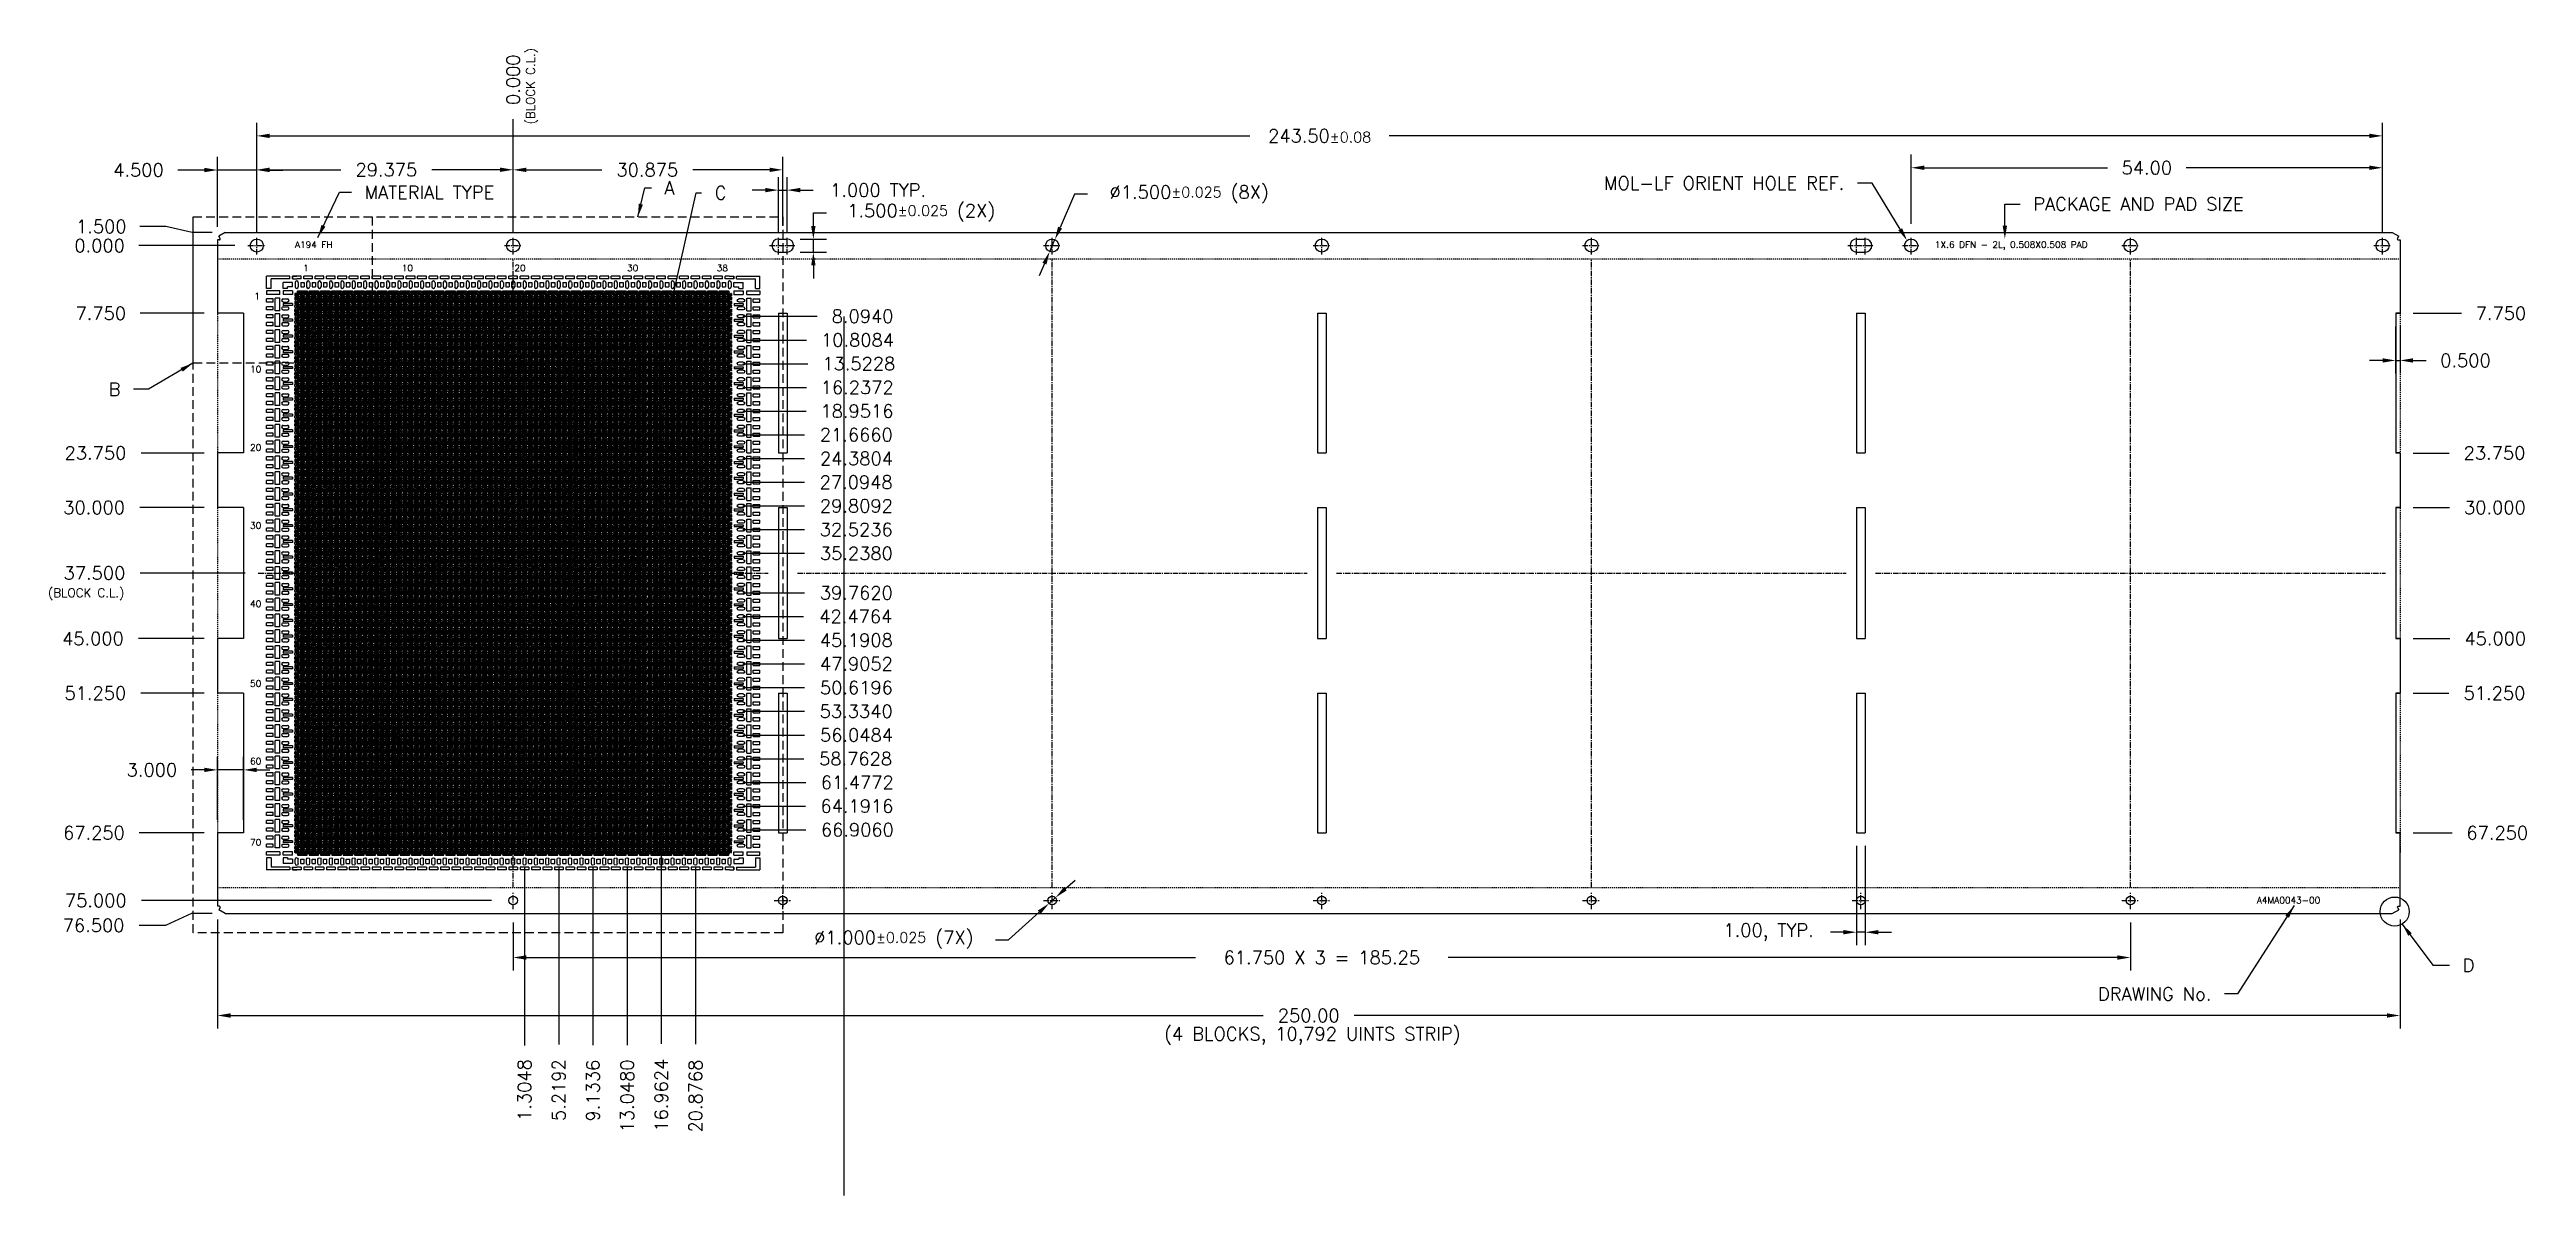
# Model space of a CAD drawing. Extents: x -1398 to -1114, y 27 to 158.
import ezdxf

# ---------------------------------------------------------------- set-up
doc = ezdxf.new("R2010")
doc.units = 0
doc.header["$LTSCALE"] = 0.5
for name, pattern in [('ACANSTGLM', [3, 2, -1]), ('CENTER', [2, 1.25, -0.25, 0.25, -0.25]), ('HIDDEN', [0.375, 0.25, -0.125]), ('HIDDEN2', [0.1875, 0.125, -0.0625])]:
    doc.linetypes.add(name, pattern=pattern)
for name, color, linetype in [('B', 5, 'Continuous'), ('C', 1, 'CENTER'), ('DIM', 7, 'Continuous'), ('H', 4, 'HIDDEN'), ('hatch', 7, 'CENTER'), ('HATCH O-L', 7, 'HIDDEN2'), ('HITACHI', 40, 'HIDDEN'), ('NOTES', 7, 'Continuous'), ('PACKAGE OL', 51, 'HIDDEN2'), ('圖', 7, 'Continuous')]:
    doc.layers.add(name, color=color, linetype=linetype)
doc.styles.get("Standard").update_dxf_attribs({"font": 'ROMANS.SHX'})
doc.dimstyles.new('DIM 1', dxfattribs={"dimtxt": 1.5, "dimasz": 1.5, "dimexe": 1.5, "dimexo": 1.5, "dimgap": 1.5, "dimtad": 0, "dimtih": 1, "dimtoh": 1, "dimdec": 4, "dimzin": 1, "dimdsep": 46, "dimtxsty": 'STANDARD', "dimcen": 1.5, "dimclrd": 256, "dimclre": 256, "dimclrt": 256, "dimadec": 0, "dimazin": 2, "dimtfac": 1, "dimtdec": 4, "dimtmove": 0, "dimatfit": 3, "dimfxl": 1, "dimarcsym": 0})
doc.dimstyles.new('DIM 1$0', dxfattribs={"dimtxt": 1.5, "dimasz": 1.5, "dimexe": 1.5, "dimexo": 1.5, "dimgap": 1.5, "dimtad": 0, "dimtih": 1, "dimtoh": 1, "dimdec": 4, "dimzin": 1, "dimdsep": 46, "dimtxsty": 'STANDARD', "dimcen": 1.5, "dimclrd": 256, "dimclre": 256, "dimclrt": 256, "dimadec": 0, "dimazin": 2, "dimtfac": 1, "dimtdec": 4, "dimtmove": 0, "dimatfit": 3, "dimfxl": 1, "dimarcsym": 0})

msp = doc.modelspace()

# ---------------------------------------------------------------- texts
at = {"layer": 'DIM', "insert": (-1343.09484, 149.63351), "char_height": 1, "attachment_point": 1, "rotation": 90}
msp.add_mtext_dynamic_manual_height_columns('(BLOCK C.L.)', width=11.0210411, gutter_width=1, heights=[0], dxfattribs=at)
at = {"layer": 'DIM', "char_height": 1.5}
for s, insert, attachment_point in [('MATERIAL TYPE', (-1361.6035, 141.85368), 4), ('A', (-1327.25633, 142.36917), 4), ('C', (-1321.49619, 141.79451), 4), ('MOL-LF ORIENT HOLE REF.', (-1192.11784, 143.65376), 3), ('PACKAGE AND PAD SIZE', (-1170.46807, 141.26407), 1), ('\\PB\\P ', (-1389.55514, 119.2973), 6), ('\\PD\\P  ', (-1121.2796, 53.33242), 4), ('DRAWING No.', (-1150.06755, 50.04785), 6)]:
    msp.add_mtext(s, dxfattribs=dict(at, insert=insert, attachment_point=attachment_point))
at = {"layer": 'DIM', "attachment_point": 1}
for s, width, insert, char_height in [('(BLOCK C.L.)', 11.0210411, (-1397.85899, 96.49063), 1), ('(4 BLOCKS, 10,792 UINTS STRIP)', 46.8881519, (-1270.02346, 46.22415), 1.5)]:
    msp.add_mtext_dynamic_manual_height_columns(s, width=width, gutter_width=1, heights=[0], dxfattribs=dict(at, insert=insert, char_height=char_height))
at = {"layer": 'NOTES', "char_height": 0.75, "attachment_point": 1}
for s, insert in [('A194 FH', (-1369.57868, 136.23786)), ('1X.6 DFN - 2L, 0.{\\Fromans|c134;508}X0.{\\Fromans|c134;508} PAD', (-1181.73389, 136.23786)), ('1', (-1368.64807, 133.56045)), ('10', (-1357.34266, 133.56045)), ('20', (-1344.44248, 133.56045)), ('30', (-1331.54374, 133.56045)), ('38', (-1321.2704, 133.56045)), ('1', (-1374.23707, 130.34612)), ('10', (-1374.71388, 121.98083)), ('20', (-1374.71388, 113.00727)), ('30', (-1374.71388, 104.07166)), ('40', (-1374.71388, 95.10729)), ('50', (-1374.71388, 85.97312)), ('60', (-1374.71388, 77.07238)), ('{\\Fromans|c134;70}', (-1374.71388, 67.78345)), ('A4MA00{\\Fromans|c134;43}-{\\Fromans|c134;00}', (-1144.8608, 61.15649))]:
    msp.add_mtext_dynamic_manual_height_columns(s, width=46.8881519, gutter_width=1, heights=[0], dxfattribs=dict(at, insert=insert))

# ---------------------------------------------------------------- blocks, each defined once
blk = doc.blocks.new('*D0')
at = {"layer": 'Defpoints', "color": 0, "transparency": 16777216}
for p in [(17.88, -849.56), (267.88, -849.56), (267.88, -862.07)]:
    blk.add_point(p, dxfattribs=at)
at = {"layer": 'DIM', "lineweight": -2, "transparency": 16777216}
for p, q in [((17.88, -851.06), (17.88, -863.57)), ((267.88, -851.06), (267.88, -863.57)), ((19.38, -862.07), (137.67, -862.07)), ((266.38, -862.07), (148.1, -862.07))]:
    blk.add_line(p, q, dxfattribs=at)
at = {"layer": 'DIM', "transparency": 16777216}
for points in [[(19.38, -861.82), (19.38, -862.32), (17.88, -862.07)], [(266.38, -861.82), (266.38, -862.32), (267.88, -862.07)]]:
    blk.add_solid(points, dxfattribs=at)
at = {"layer": 'DIM', "transparency": 16777216, "insert": (142.88, -862.07), "char_height": 1.5, "attachment_point": 5}
blk.add_mtext('250.00', dxfattribs=at)
blk = doc.blocks.new('*D1')
at = {"layer": 'Defpoints', "color": 0, "transparency": 16777216}
for p in [(22.38, -765.24), (17.88, -773.23), (22.38, -773.9)]:
    blk.add_point(p, dxfattribs=at)
at = {"layer": 'DIM', "lineweight": -2, "transparency": 16777216}
for p, q in [((16.38, -765.24), (13.34, -765.24)), ((17.88, -771.73), (17.88, -763.74)), ((22.38, -765.24), (17.88, -765.24)), ((22.38, -772.4), (22.38, -763.74)), ((23.88, -765.24), (25.38, -765.24))]:
    blk.add_line(p, q, dxfattribs=at)
at = {"layer": 'DIM', "transparency": 16777216}
for points in [[(16.38, -764.99), (16.38, -765.49), (17.88, -765.24)], [(23.88, -764.99), (23.88, -765.49), (22.38, -765.24)]]:
    blk.add_solid(points, dxfattribs=at)
at = {"layer": 'DIM', "transparency": 16777216, "insert": (8.84, -765.24), "char_height": 1.5, "attachment_point": 5}
blk.add_mtext('4.500', dxfattribs=at)
blk = doc.blocks.new('*D2')
at = {"layer": 'Defpoints', "color": 0, "transparency": 16777216}
for p in [(265.88, -761.33), (22.38, -773.9), (265.88, -773.9)]:
    blk.add_point(p, dxfattribs=at)
at = {"layer": 'DIM', "lineweight": -2, "transparency": 16777216}
for p, q in [((22.38, -772.4), (22.38, -759.83)), ((265.88, -772.4), (265.88, -759.83)), ((23.88, -761.33), (136.15, -761.33)), ((264.38, -761.33), (152.11, -761.33))]:
    blk.add_line(p, q, dxfattribs=at)
at = {"layer": 'DIM', "transparency": 16777216}
for points in [[(23.88, -761.08), (23.88, -761.58), (22.38, -761.33)], [(264.38, -761.08), (264.38, -761.58), (265.88, -761.33)]]:
    blk.add_solid(points, dxfattribs=at)
at = {"layer": 'DIM', "transparency": 16777216, "insert": (144.13, -761.33), "char_height": 1.5, "attachment_point": 5}
blk.add_mtext('243.50{\\H1.200000;±0.08}', dxfattribs=at)
blk = doc.blocks.new('*D3')
at = {"layer": 'Defpoints', "color": 0, "transparency": 16777216}
for p in [(51.76, -765.21), (22.38, -773.9), (51.76, -773.9)]:
    blk.add_point(p, dxfattribs=at)
at = {"layer": 'DIM', "lineweight": -2, "transparency": 16777216}
for p, q in [((22.38, -772.4), (22.38, -763.71)), ((23.88, -765.21), (32.01, -765.21)), ((50.26, -765.21), (42.44, -765.21)), ((51.76, -772.4), (51.76, -763.71))]:
    blk.add_line(p, q, dxfattribs=at)
at = {"layer": 'DIM', "transparency": 16777216}
for points in [[(23.88, -764.96), (23.88, -765.46), (22.38, -765.21)], [(50.26, -764.96), (50.26, -765.46), (51.76, -765.21)]]:
    blk.add_solid(points, dxfattribs=at)
at = {"layer": 'DIM', "transparency": 16777216, "insert": (37.23, -765.21), "char_height": 1.5, "attachment_point": 5}
blk.add_mtext('29.375', dxfattribs=at)
blk = doc.blocks.new('*D4')
at = {"layer": 'Defpoints', "color": 0, "transparency": 16777216}
for p in [(82.63, -765.22), (51.76, -773.9), (82.63, -773.15)]:
    blk.add_point(p, dxfattribs=at)
at = {"layer": 'DIM', "lineweight": -2, "transparency": 16777216}
for p, q in [((51.76, -772.4), (51.76, -763.72)), ((53.26, -765.22), (61.91, -765.22)), ((81.13, -765.22), (72.34, -765.22)), ((82.63, -771.65), (82.63, -763.72))]:
    blk.add_line(p, q, dxfattribs=at)
at = {"layer": 'DIM', "transparency": 16777216}
for points in [[(53.26, -764.97), (53.26, -765.47), (51.76, -765.22)], [(81.13, -764.97), (81.13, -765.47), (82.63, -765.22)]]:
    blk.add_solid(points, dxfattribs=at)
at = {"layer": 'DIM', "transparency": 16777216, "insert": (67.12, -765.22), "char_height": 1.5, "attachment_point": 5}
blk.add_mtext('30.875', dxfattribs=at)
blk = doc.blocks.new('*D5')
at = {"layer": 'Defpoints', "color": 0, "transparency": 16777216}
for p in [(83.13, -767.54), (82.13, -773.9), (83.13, -773.9)]:
    blk.add_point(p, dxfattribs=at)
at = {"layer": 'DIM', "lineweight": -2, "transparency": 16777216}
for p, q in [((80.63, -767.54), (79.13, -767.54)), ((82.13, -772.4), (82.13, -766.04)), ((82.13, -767.54), (83.13, -767.54)), ((83.13, -772.4), (83.13, -766.04)), ((84.63, -767.54), (86.13, -767.54))]:
    blk.add_line(p, q, dxfattribs=at)
at = {"layer": 'DIM', "transparency": 16777216}
for points in [[(80.63, -767.29), (80.63, -767.79), (82.13, -767.54)], [(84.63, -767.29), (84.63, -767.79), (83.13, -767.54)]]:
    blk.add_solid(points, dxfattribs=at)
at = {"layer": 'DIM', "transparency": 16777216, "insert": (93.56, -767.54), "char_height": 1.5, "attachment_point": 5}
blk.add_mtext('1.000 TYP.', dxfattribs=at)
blk = doc.blocks.new('*D6')
at = {"layer": 'Defpoints', "color": 0, "transparency": 16777216}
for p in [(113.81, -773.21), (113.21, -774.58)]:
    blk.add_point(p, dxfattribs=at)
at = {"layer": 'DIM', "lineweight": -2, "transparency": 16777216}
for p, q in [((116.05, -768.02), (114.4, -771.83)), ((117.55, -768.02), (116.05, -768.02)), ((113.21, -774.58), (113.81, -773.21)), ((112.61, -775.96), (112.02, -777.34))]:
    blk.add_line(p, q, dxfattribs=at)
at = {"layer": 'DIM', "transparency": 16777216}
for points in [[(114.17, -771.73), (114.63, -771.93), (113.81, -773.21)], [(112.38, -775.86), (112.84, -776.06), (113.21, -774.58)]]:
    blk.add_solid(points, dxfattribs=at)
at = {"layer": 'DIM', "transparency": 16777216, "insert": (129.19, -768.02), "char_height": 1.5, "attachment_point": 5}
blk.add_mtext('\\A1;∅1.500{\\H1.200000;±0.025} (8X)', dxfattribs=at)
blk = doc.blocks.new('*D7')
at = {"layer": 'Defpoints', "color": 0, "transparency": 16777216}
for p in [(8.89, -773.9), (21.38, -773.9), (51.76, -773.9)]:
    blk.add_point(p, dxfattribs=at)
at = {"layer": 'DIM', "lineweight": -2, "transparency": 16777216}
blk.add_line((19.88, -773.9), (8.89, -773.9), dxfattribs=at)
at = {"layer": 'DIM', "color": 0, "transparency": 16777216, "insert": (4.39, -773.9), "char_height": 1.5, "attachment_point": 5}
blk.add_mtext('0.000', dxfattribs=at)
blk = doc.blocks.new('*D8')
at = {"layer": 'Defpoints', "color": 0, "transparency": 16777216}
for p in [(51.76, -773.9), (9.02, -811.4), (22.56, -811.4)]:
    blk.add_point(p, dxfattribs=at)
at = {"layer": 'DIM', "lineweight": -2, "transparency": 16777216}
blk.add_line((21.06, -811.4), (9.02, -811.4), dxfattribs=at)
at = {"layer": 'DIM', "color": 0, "transparency": 16777216, "insert": (3.8, -811.4), "char_height": 1.5, "attachment_point": 5}
blk.add_mtext('37.500', dxfattribs=at)
blk = doc.blocks.new('*D9')
at = {"layer": 'Defpoints', "color": 0, "transparency": 16777216}
for p in [(8.98, -771.71), (18.77, -772.4), (51.76, -773.9)]:
    blk.add_point(p, dxfattribs=at)
at = {"layer": 'DIM', "lineweight": -2, "transparency": 16777216}
for p, q in [((11.98, -771.71), (8.98, -771.71)), ((14.98, -772.4), (11.98, -771.71)), ((17.27, -772.4), (14.98, -772.4))]:
    blk.add_line(p, q, dxfattribs=at)
at = {"layer": 'DIM', "color": 0, "transparency": 16777216, "insert": (4.58, -771.71), "char_height": 1.5, "attachment_point": 5}
blk.add_mtext('1.500', dxfattribs=at)
blk = doc.blocks.new('*D10')
at = {"layer": 'Defpoints', "color": 0, "transparency": 16777216}
for p in [(51.76, -773.9), (9.02, -781.65), (17.88, -781.65)]:
    blk.add_point(p, dxfattribs=at)
at = {"layer": 'DIM', "lineweight": -2, "transparency": 16777216}
blk.add_line((16.38, -781.65), (9.02, -781.65), dxfattribs=at)
at = {"layer": 'DIM', "color": 0, "transparency": 16777216, "insert": (4.52, -781.65), "char_height": 1.5, "attachment_point": 5}
blk.add_mtext('7.750', dxfattribs=at)
blk = doc.blocks.new('*D11')
at = {"layer": 'Defpoints', "color": 0, "transparency": 16777216}
for p in [(51.76, -773.9), (9.13, -797.65), (17.88, -797.65)]:
    blk.add_point(p, dxfattribs=at)
at = {"layer": 'DIM', "lineweight": -2, "transparency": 16777216}
blk.add_line((16.38, -797.65), (9.13, -797.65), dxfattribs=at)
at = {"layer": 'DIM', "color": 0, "transparency": 16777216, "insert": (3.91, -797.65), "char_height": 1.5, "attachment_point": 5}
blk.add_mtext('23.750', dxfattribs=at)
blk = doc.blocks.new('*D12')
at = {"layer": 'Defpoints', "color": 0, "transparency": 16777216}
for p in [(51.76, -773.9), (8.98, -803.9), (17.88, -803.9)]:
    blk.add_point(p, dxfattribs=at)
at = {"layer": 'DIM', "lineweight": -2, "transparency": 16777216}
blk.add_line((16.38, -803.9), (8.98, -803.9), dxfattribs=at)
at = {"layer": 'DIM', "color": 0, "transparency": 16777216, "insert": (3.76, -803.9), "char_height": 1.5, "attachment_point": 5}
blk.add_mtext('30.000', dxfattribs=at)
blk = doc.blocks.new('*D13')
at = {"layer": 'Defpoints', "color": 0, "transparency": 16777216}
for p in [(51.76, -773.9), (8.84, -818.9), (17.88, -818.9)]:
    blk.add_point(p, dxfattribs=at)
at = {"layer": 'DIM', "lineweight": -2, "transparency": 16777216}
blk.add_line((16.38, -818.9), (8.84, -818.9), dxfattribs=at)
at = {"layer": 'DIM', "color": 0, "transparency": 16777216, "insert": (3.62, -818.9), "char_height": 1.5, "attachment_point": 5}
blk.add_mtext('45.000', dxfattribs=at)
blk = doc.blocks.new('*D14')
at = {"layer": 'Defpoints', "color": 0, "transparency": 16777216}
for p in [(51.76, -773.9), (9.12, -825.15), (17.88, -825.15)]:
    blk.add_point(p, dxfattribs=at)
at = {"layer": 'DIM', "lineweight": -2, "transparency": 16777216}
blk.add_line((16.38, -825.15), (9.12, -825.15), dxfattribs=at)
at = {"layer": 'DIM', "color": 0, "transparency": 16777216, "insert": (3.9, -825.15), "char_height": 1.5, "attachment_point": 5}
blk.add_mtext('51.250', dxfattribs=at)
blk = doc.blocks.new('*D15')
at = {"layer": 'Defpoints', "color": 0, "transparency": 16777216}
for p in [(51.76, -773.9), (8.92, -841.15), (17.88, -841.15)]:
    blk.add_point(p, dxfattribs=at)
at = {"layer": 'DIM', "lineweight": -2, "transparency": 16777216}
blk.add_line((16.38, -841.15), (8.92, -841.15), dxfattribs=at)
at = {"layer": 'DIM', "color": 0, "transparency": 16777216, "insert": (3.74, -841.15), "char_height": 1.5, "attachment_point": 5}
blk.add_mtext('67.250', dxfattribs=at)
blk = doc.blocks.new('*D16')
at = {"layer": 'Defpoints', "color": 0, "transparency": 16777216}
for p in [(51.76, -773.9), (9.17, -848.9), (50.76, -848.9)]:
    blk.add_point(p, dxfattribs=at)
at = {"layer": 'DIM', "lineweight": -2, "transparency": 16777216}
blk.add_line((49.26, -848.9), (9.17, -848.9), dxfattribs=at)
at = {"layer": 'DIM', "color": 0, "transparency": 16777216, "insert": (3.95, -848.9), "char_height": 1.5, "attachment_point": 5}
blk.add_mtext('75.000', dxfattribs=at)
blk = doc.blocks.new('*D17')
at = {"layer": 'Defpoints', "color": 0, "transparency": 16777216}
for p in [(17.88, -833.94), (17.88, -841.15), (20.88, -841.15)]:
    blk.add_point(p, dxfattribs=at)
at = {"layer": 'DIM', "lineweight": -2, "transparency": 16777216}
for p, q in [((16.38, -833.94), (14.88, -833.94)), ((17.88, -839.65), (17.88, -832.44)), ((20.88, -833.94), (17.88, -833.94)), ((20.88, -839.65), (20.88, -832.44)), ((22.38, -833.94), (23.88, -833.94))]:
    blk.add_line(p, q, dxfattribs=at)
at = {"layer": 'DIM', "transparency": 16777216}
for points in [[(16.38, -833.69), (16.38, -834.19), (17.88, -833.94)], [(22.38, -833.69), (22.38, -834.19), (20.88, -833.94)]]:
    blk.add_solid(points, dxfattribs=at)
at = {"layer": 'DIM', "transparency": 16777216, "insert": (10.38, -833.94), "char_height": 1.5, "attachment_point": 5}
blk.add_mtext('3.000', dxfattribs=at)
blk = doc.blocks.new('*D18')
at = {"layer": 'Defpoints', "color": 0, "transparency": 16777216}
for p in [(51.76, -773.9), (267.88, -781.65), (274.94, -781.65)]:
    blk.add_point(p, dxfattribs=at)
at = {"layer": 'DIM', "lineweight": -2, "transparency": 16777216}
blk.add_line((269.38, -781.65), (274.94, -781.65), dxfattribs=at)
at = {"layer": 'DIM', "transparency": 16777216, "insert": (279.44, -781.65), "char_height": 1.5, "attachment_point": 5}
blk.add_mtext('7.750', dxfattribs=at)
blk = doc.blocks.new('*D19')
at = {"layer": 'Defpoints', "color": 0, "transparency": 16777216}
for p in [(51.76, -773.9), (267.88, -797.65), (273.49, -797.65)]:
    blk.add_point(p, dxfattribs=at)
at = {"layer": 'DIM', "lineweight": -2, "transparency": 16777216}
blk.add_line((269.38, -797.65), (273.49, -797.65), dxfattribs=at)
at = {"layer": 'DIM', "transparency": 16777216, "insert": (278.7, -797.65), "char_height": 1.5, "attachment_point": 5}
blk.add_mtext('23.750', dxfattribs=at)
blk = doc.blocks.new('*D20')
at = {"layer": 'Defpoints', "color": 0, "transparency": 16777216}
for p in [(51.76, -773.9), (267.88, -803.9), (273.54, -803.9)]:
    blk.add_point(p, dxfattribs=at)
at = {"layer": 'DIM', "lineweight": -2, "transparency": 16777216}
blk.add_line((269.38, -803.9), (273.54, -803.9), dxfattribs=at)
at = {"layer": 'DIM', "transparency": 16777216, "insert": (278.75, -803.9), "char_height": 1.5, "attachment_point": 5}
blk.add_mtext('30.000', dxfattribs=at)
blk = doc.blocks.new('*D21')
at = {"layer": 'Defpoints', "color": 0, "transparency": 16777216}
for p in [(51.76, -773.9), (267.88, -818.9), (273.57, -818.9)]:
    blk.add_point(p, dxfattribs=at)
at = {"layer": 'DIM', "lineweight": -2, "transparency": 16777216}
blk.add_line((269.38, -818.9), (273.57, -818.9), dxfattribs=at)
at = {"layer": 'DIM', "transparency": 16777216, "insert": (278.79, -818.9), "char_height": 1.5, "attachment_point": 5}
blk.add_mtext('45.000', dxfattribs=at)
blk = doc.blocks.new('*D22')
at = {"layer": 'Defpoints', "color": 0, "transparency": 16777216}
for p in [(51.76, -773.9), (267.88, -825.15), (273.48, -825.15)]:
    blk.add_point(p, dxfattribs=at)
at = {"layer": 'DIM', "lineweight": -2, "transparency": 16777216}
blk.add_line((269.38, -825.15), (273.48, -825.15), dxfattribs=at)
at = {"layer": 'DIM', "transparency": 16777216, "insert": (278.7, -825.15), "char_height": 1.5, "attachment_point": 5}
blk.add_mtext('51.250', dxfattribs=at)
blk = doc.blocks.new('*D23')
at = {"layer": 'Defpoints', "color": 0, "transparency": 16777216}
for p in [(51.76, -773.9), (267.88, -841.15), (273.84, -841.15)]:
    blk.add_point(p, dxfattribs=at)
at = {"layer": 'DIM', "lineweight": -2, "transparency": 16777216}
blk.add_line((269.38, -841.15), (273.84, -841.15), dxfattribs=at)
at = {"layer": 'DIM', "transparency": 16777216, "insert": (279.02, -841.15), "char_height": 1.5, "attachment_point": 5}
blk.add_mtext('67.250', dxfattribs=at)
blk = doc.blocks.new('*D24')
at = {"layer": 'Defpoints', "color": 0, "transparency": 16777216}
for p in [(267.38, -781.65), (267.88, -781.65), (267.88, -787.05)]:
    blk.add_point(p, dxfattribs=at)
at = {"layer": 'DIM', "lineweight": -2, "transparency": 16777216}
for p, q in [((267.38, -783.15), (267.38, -788.55)), ((267.88, -783.15), (267.88, -788.55)), ((265.88, -787.05), (264.38, -787.05)), ((267.38, -787.05), (267.88, -787.05)), ((269.38, -787.05), (270.88, -787.05))]:
    blk.add_line(p, q, dxfattribs=at)
at = {"layer": 'DIM', "transparency": 16777216}
for points in [[(265.88, -786.8), (265.88, -787.3), (267.38, -787.05)], [(269.38, -786.8), (269.38, -787.3), (267.88, -787.05)]]:
    blk.add_solid(points, dxfattribs=at)
at = {"layer": 'DIM', "transparency": 16777216, "insert": (275.38, -787.05), "char_height": 1.5, "attachment_point": 5}
blk.add_mtext('0.500', dxfattribs=at)
blk = doc.blocks.new('*D25')
at = {"layer": 'Defpoints', "color": 0, "transparency": 16777216}
for p in [(51.76, -849.9), (237.01, -849.9), (237.01, -855.43)]:
    blk.add_point(p, dxfattribs=at)
at = {"layer": 'DIM', "lineweight": -2, "transparency": 16777216}
for p, q in [((51.76, -851.4), (51.76, -856.93)), ((237.01, -851.4), (237.01, -856.93)), ((53.26, -855.43), (129.92, -855.43)), ((235.51, -855.43), (158.85, -855.43))]:
    blk.add_line(p, q, dxfattribs=at)
at = {"layer": 'DIM', "transparency": 16777216}
for points in [[(53.26, -855.18), (53.26, -855.68), (51.76, -855.43)], [(235.51, -855.18), (235.51, -855.68), (237.01, -855.43)]]:
    blk.add_solid(points, dxfattribs=at)
at = {"layer": 'DIM', "transparency": 16777216, "insert": (144.38, -855.43), "char_height": 1.5, "attachment_point": 5}
blk.add_mtext('61.750 X 3 = 185.25', dxfattribs=at)
blk = doc.blocks.new('*D26')
at = {"layer": 'Defpoints', "color": 0, "transparency": 16777216}
for p in [(113.14, -849.23), (113.88, -848.56)]:
    blk.add_point(p, dxfattribs=at)
at = {"layer": 'DIM', "lineweight": -2, "transparency": 16777216}
for p, q in [((115, -847.56), (116.11, -846.56)), ((108.49, -853.39), (112.02, -850.23)), ((113.88, -848.56), (113.14, -849.23)), ((106.99, -853.39), (108.49, -853.39))]:
    blk.add_line(p, q, dxfattribs=at)
at = {"layer": 'DIM', "transparency": 16777216}
for points in [[(114.83, -847.38), (115.16, -847.75), (113.88, -848.56)], [(111.85, -850.05), (112.19, -850.42), (113.14, -849.23)]]:
    blk.add_solid(points, dxfattribs=at)
at = {"layer": 'DIM', "transparency": 16777216, "insert": (95.36, -853.39), "char_height": 1.5, "attachment_point": 5}
blk.add_mtext('\\A1;∅1.000{\\H1.200000;±0.025} (7X)', dxfattribs=at)
blk = doc.blocks.new('*D27')
at = {"layer": 'Defpoints', "color": 0, "transparency": 16777216}
for p in [(205.63, -841.15), (206.63, -841.15), (205.63, -852.53)]:
    blk.add_point(p, dxfattribs=at)
at = {"layer": 'DIM', "lineweight": -2, "transparency": 16777216}
for p, q in [((205.63, -842.65), (205.63, -854.03)), ((206.63, -842.65), (206.63, -854.03)), ((204.13, -852.53), (202.63, -852.53)), ((206.63, -852.53), (205.63, -852.53)), ((208.13, -852.53), (209.63, -852.53))]:
    blk.add_line(p, q, dxfattribs=at)
at = {"layer": 'DIM', "transparency": 16777216}
for points in [[(204.13, -852.28), (204.13, -852.78), (205.63, -852.53)], [(208.13, -852.28), (208.13, -852.78), (206.63, -852.53)]]:
    blk.add_solid(points, dxfattribs=at)
at = {"layer": 'DIM', "transparency": 16777216, "insert": (195.56, -852.53), "char_height": 1.5, "attachment_point": 5}
blk.add_mtext('1.00, TYP.', dxfattribs=at)
blk = doc.blocks.new('*D28')
at = {"layer": 'Defpoints', "color": 0, "transparency": 16777216}
for p in [(83.13, -773.15), (86.14, -773.15), (83.13, -774.65)]:
    blk.add_point(p, dxfattribs=at)
at = {"layer": 'DIM', "lineweight": -2, "transparency": 16777216}
for p, q in [((86.14, -771.65), (86.14, -770.15)), ((86.14, -770.15), (87.64, -770.15)), ((84.63, -773.15), (87.64, -773.15)), ((86.14, -774.65), (86.14, -773.15)), ((84.63, -774.65), (87.64, -774.65)), ((86.14, -776.15), (86.14, -777.65))]:
    blk.add_line(p, q, dxfattribs=at)
at = {"layer": 'DIM', "transparency": 16777216}
for points in [[(85.89, -771.65), (86.39, -771.65), (86.14, -773.15)], [(85.89, -776.15), (86.39, -776.15), (86.14, -774.65)]]:
    blk.add_solid(points, dxfattribs=at)
at = {"layer": 'DIM', "transparency": 16777216, "insert": (98.49, -770.15), "char_height": 1.5, "attachment_point": 5}
blk.add_mtext('\\A1;1.500{\\H1.200000;±0.025} (2X)', dxfattribs=at)
blk = doc.blocks.new('*D29')
at = {"layer": 'Defpoints', "color": 0, "transparency": 16777216}
for p in [(265.88, -764.98), (211.88, -772.9), (265.88, -773.15)]:
    blk.add_point(p, dxfattribs=at)
at = {"layer": 'DIM', "lineweight": -2, "transparency": 16777216}
for p, q in [((211.88, -771.4), (211.88, -763.48)), ((213.38, -764.98), (234.38, -764.98)), ((264.38, -764.98), (243.38, -764.98)), ((265.88, -771.65), (265.88, -763.48))]:
    blk.add_line(p, q, dxfattribs=at)
at = {"layer": 'DIM', "transparency": 16777216}
for points in [[(213.38, -764.73), (213.38, -765.23), (211.88, -764.98)], [(264.38, -764.73), (264.38, -765.23), (265.88, -764.98)]]:
    blk.add_solid(points, dxfattribs=at)
at = {"layer": 'DIM', "transparency": 16777216, "insert": (238.88, -764.98), "char_height": 1.5, "attachment_point": 5}
blk.add_mtext('54.00', dxfattribs=at)
blk = doc.blocks.new('*D30')
at = {"layer": 'Defpoints', "color": 0, "transparency": 16777216}
for p in [(51.76, -773.9), (18.77, -850.4), (8.92, -851.75)]:
    blk.add_point(p, dxfattribs=at)
at = {"layer": 'DIM', "lineweight": -2, "transparency": 16777216}
for p, q in [((14.92, -850.4), (11.92, -851.75)), ((17.27, -850.4), (14.92, -850.4)), ((11.92, -851.75), (8.92, -851.75))]:
    blk.add_line(p, q, dxfattribs=at)
at = {"layer": 'DIM', "transparency": 16777216, "insert": (3.7, -851.75), "char_height": 1.5, "attachment_point": 5}
blk.add_mtext('76.500', dxfattribs=at)
blk = doc.blocks.new('DFN1006-2L PACKAGE')
at = {"layer": 'hatch'}
h = blk.add_hatch(dxfattribs=at)
h.set_pattern_fill('ANSI31', color=256, scale=0.02)
h.set_pattern_definition([(45, (528.53349, -41.65396), (-0.0449012806, 0.0449012806), [])])
h.paths.add_polyline_path([(1.2, 0.1), (-0.1, 0.1), (-0.1, -0.8), (1.2, -0.8)])
h.paths.add_polyline_path([(0.04, -0.41), (0.05, -0.41, -0.414214), (0.1, -0.46), (0.1, -0.6), (0.13, -0.6, -0.414214), (0.18, -0.65), (0.18, -0.67, -0.414214), (0.13, -0.72), (0.1, -0.72), (0.04, -0.72, -0.414214), (-0.01, -0.67), (-0.01, -0.46, -0.414214)], flags=16)
h.paths.add_polyline_path([(-0.01, -0.24), (-0.01, -0.04, -0.414214), (0.04, 0.01), (0.13, 0.01, -0.414214), (0.18, -0.04), (0.18, -0.05, -0.414214), (0.13, -0.1), (0.1, -0.1), (0.1, -0.24, -0.414214), (0.05, -0.29), (0.04, -0.29, -0.414214)], flags=16)
h.paths.add_polyline_path([(0.12, -0.11), (0.34, -0.11), (0.34, -0.59), (0.12, -0.59)], flags=16)
h.paths.add_polyline_path([(0.33, -0.6), (0.56, -0.6, 0.414214), (0.61, -0.55), (0.61, -0.15, 0.414214), (0.56, -0.1), (0.33, -0.1, -0.414214), (0.28, -0.05), (0.28, -0.04, -0.414214), (0.33, 0.01), (0.78, 0.01, -0.414214), (0.83, -0.04), (0.83, -0.05, -0.414214), (0.78, -0.1), (0.77, -0.1, 0.414214), (0.72, -0.15), (0.72, -0.55, 0.423299), (0.78, -0.6, -0.423025), (0.83, -0.65), (0.83, -0.67, -0.414214), (0.78, -0.72), (0.33, -0.72, -0.414214), (0.28, -0.67), (0.28, -0.65, -0.414214)], flags=16)
h.paths.add_polyline_path([(0.77, -0.11), (0.99, -0.11), (0.99, -0.47), (0.87, -0.59), (0.77, -0.59)], flags=16)
h.paths.add_polyline_path([(0.98, -0.6), (1, -0.6), (1, -0.46, -0.414214), (1.05, -0.41), (1.07, -0.41, -0.414214), (1.12, -0.46), (1.12, -0.67, -0.414214), (1.07, -0.72), (1, -0.72), (0.98, -0.72, -0.414214), (0.93, -0.67), (0.93, -0.65, -0.414214)], flags=16)
h.paths.add_polyline_path([(0.93, -0.05), (0.93, -0.04, -0.414214), (0.98, 0.01), (1.07, 0.01, -0.414214), (1.12, -0.04), (1.12, -0.24, -0.414214), (1.07, -0.29), (1.05, -0.29, -0.414214), (1, -0.24), (1, -0.1), (0.98, -0.1, -0.414214)], flags=16)
at = {"layer": 'B'}
for p, q in [((0.04, 0.01), (0.13, 0.01)), ((0.33, 0.01), (0.78, 0.01)), ((0.98, 0.01), (1.07, 0.01)), ((-0.01, -0.24), (-0.01, -0.04)), ((-0.01, -0.04), (-0.01, -0.05)), ((-0.01, -0.67), (-0.01, -0.46)), ((0.05, -0.29), (0.04, -0.29)), ((0.05, -0.41), (0.04, -0.41)), ((0.04, -0.72), (0.1, -0.72)), ((0.05, -0.29), (0.05, -0.29)), ((0.05, -0.41), (0.05, -0.41)), ((0.1, -0.1), (0.1, -0.24)), ((0.1, -0.1), (0.13, -0.1)), ((0.1, -0.46), (0.1, -0.6)), ((0.13, -0.6), (0.1, -0.6)), ((0.13, -0.72), (0.1, -0.72)), ((0.18, -0.04), (0.18, -0.05)), ((0.18, -0.65), (0.18, -0.67)), ((0.28, -0.04), (0.28, -0.05)), ((0.28, -0.65), (0.28, -0.67)), ((0.33, -0.1), (0.56, -0.1)), ((0.56, -0.6), (0.33, -0.6)), ((0.33, -0.72), (0.78, -0.72)), ((0.61, -0.15), (0.61, -0.55)), ((0.72, -0.15), (0.72, -0.55)), ((0.77, -0.1), (0.78, -0.1)), ((0.77, -0.6), (0.78, -0.6)), ((0.83, -0.04), (0.83, -0.05)), ((0.83, -0.65), (0.83, -0.67)), ((0.93, -0.04), (0.93, -0.05)), ((0.93, -0.65), (0.93, -0.67)), ((0.98, -0.1), (1, -0.1)), ((0.98, -0.6), (1, -0.6)), ((0.98, -0.72), (1, -0.72)), ((1, -0.1), (1, -0.24)), ((1, -0.46), (1, -0.6)), ((1, -0.72), (1.07, -0.72)), ((1.05, -0.29), (1.05, -0.29)), ((1.05, -0.29), (1.07, -0.29)), ((1.05, -0.41), (1.05, -0.41)), ((1.05, -0.41), (1.07, -0.41)), ((1.12, -0.24), (1.12, -0.04)), ((1.12, -0.67), (1.12, -0.46))]:
    blk.add_line(p, q, dxfattribs=at)
for centre, start, end in [((0.04, -0.04), 90, 180), ((0.13, -0.04), 0, 90), ((0.33, -0.04), 90, 180), ((0.78, -0.04), 0, 90), ((0.98, -0.04), 90, 180), ((1.07, -0.04), 0, 90), ((0.04, -0.24), 180, 270), ((0.04, -0.46), 90, 180), ((0.04, -0.67), 180, 270), ((0.05, -0.24), 270, 0), ((0.05, -0.46), 0, 90), ((0.13, -0.05), 270, 0), ((0.13, -0.65), 0, 90), ((0.13, -0.67), 270, 0), ((0.33, -0.05), 180, 270), ((0.33, -0.65), 90, 180), ((0.33, -0.67), 180, 270), ((0.56, -0.15), 0, 90), ((0.56, -0.55), 270, 0), ((0.77, -0.15), 90, 180), ((0.77, -0.55), 180, 270), ((0.78, -0.05), 270, 0), ((0.78, -0.65), 0, 90), ((0.78, -0.67), 270, 0), ((0.98, -0.05), 180, 270), ((0.98, -0.65), 90, 180), ((0.98, -0.67), 180, 270), ((1.05, -0.24), 180, 270), ((1.05, -0.46), 90, 180), ((1.07, -0.24), 270, 0), ((1.07, -0.46), 0, 90), ((1.07, -0.67), 270, 0)]:
    blk.add_arc(centre, 0.05, start, end, dxfattribs=at)
at = {"layer": 'C'}
for p, q in [((0.55, 0.03), (0.55, -0.73)), ((0, -0.35), (1.1, -0.35))]:
    blk.add_line(p, q, dxfattribs=at)
at = {"layer": 'H'}
for points in [[(0.34, -0.59), (0.34, -0.11), (0.12, -0.11), (0.12, -0.59)], [(0.87, -0.59), (0.99, -0.47), (0.99, -0.11), (0.77, -0.11), (0.77, -0.59)]]:
    blk.add_lwpolyline(points, close=True, dxfattribs=at)
at = {"layer": 'HATCH O-L'}
blk.add_lwpolyline([(-0.1, 0.1), (-0.1, -0.8), (1.2, -0.8), (1.2, 0.1), (-0.1, 0.1)], dxfattribs=at)
at = {"layer": 'PACKAGE OL'}
blk.add_lwpolyline([(1.05, -0.65), (1.05, -0.05), (0.05, -0.05), (0.05, -0.65)], close=True, dxfattribs=at)
blk = doc.blocks.new('DFN1006-2L HOR BAR')
at = {"layer": 'hatch'}
h = blk.add_hatch(dxfattribs=at)
h.set_pattern_fill('ANSI31', color=256, scale=0.02)
h.set_pattern_definition([(45, (24.7912, 6.36839), (-0.04490128, 0.04490128), [])])
edge = h.paths.add_edge_path()
edge.add_line((1.04, -0.29), (0.91, -0.29))
edge.add_arc((0.88, -0.33), 0.05, -8.6269, 44.427, ccw=False)
edge.add_arc((0.88, -0.34), 0.05, -90, 8.6269, ccw=False)
edge.add_line((0.88, -0.39), (0.43, -0.39))
edge.add_arc((0.43, -0.34), 0.05, 171.3731, 270, ccw=False)
edge.add_arc((0.43, -0.33), 0.05, 135.573, 188.6269, ccw=False)
edge.add_line((0.39, -0.29), (0.26, -0.29))
edge.add_arc((0.23, -0.33), 0.05, -90, 44.427, ccw=False)
edge.add_line((0.23, -0.38), (0.2, -0.38))
edge.add_line((0.2, -0.38), (0.2, -0.48))
edge.add_line((0.2, -0.48), (1.1, -0.48))
edge.add_line((1.1, -0.48), (1.1, -0.39))
edge.add_line((1.1, -0.39), (1.08, -0.39))
edge.add_arc((1.08, -0.34), 0.05, 171.3731, 270, ccw=False)
edge.add_arc((1.08, -0.33), 0.05, 135.573, 188.6269, ccw=False)
at = {"layer": 'B'}
for p, q in [((0.5, 1.4), (0, 1.4)), ((0.5, 1.08), (0, 1.08)), ((0.18, 0.68), (0.18, 0.18)), ((0.45, 0.68), (0.85, 0.68)), ((0.45, 0.68), (0.45, 0.18)), ((0.45, 0.18), (0.85, 0.18)), ((0.5, 1.08), (0.5, 1.4)), ((1.3, 1.4), (0.8, 1.4)), ((0.8, 1.08), (0.8, 1.4)), ((1.3, 1.08), (0.8, 1.08)), ((0.85, 0.68), (0.85, 0.18)), ((1.13, 0.68), (1.13, 0.18)), ((0.1, -0.33), (0.1, -0.33)), ((0.28, -0.33), (0.28, -0.33)), ((0.38, -0.33), (0.38, -0.33)), ((1.03, -0.33), (1.03, -0.33))]:
    blk.add_line(p, q, dxfattribs=at)
for points in [[(0.15, -0.28), (0.23, -0.28, -0.414214), (0.28, -0.33), (0.28, -0.34, -0.414214), (0.23, -0.39), (0.15, -0.39, -0.414214), (0.1, -0.34), (0.1, -0.33, -0.414214)], [(0.88, -0.28, -0.414214), (0.93, -0.33), (0.93, -0.33), (0.93, -0.34, -0.414214), (0.88, -0.39), (0.43, -0.39, -0.414214), (0.38, -0.34), (0.38, -0.33, -0.414214), (0.43, -0.28)]]:
    blk.add_lwpolyline(points, format="xyb", close=True, dxfattribs=at)
blk.add_lwpolyline([(1.15, -0.28, -0.414214), (1.2, -0.33), (1.2, -0.34, -0.414214), (1.15, -0.39), (1.08, -0.39, -0.414214), (1.03, -0.34), (1.03, -0.33, -0.414214), (1.08, -0.28), (1.15, -0.28)], format="xyb", dxfattribs=at)
for centre, start, end in [((0, 0.68), 0, 90), ((0, 0.18), 270, 0), ((1.3, 0.68), 90, 180), ((1.3, 0.18), 180, 270)]:
    blk.add_arc(centre, 0.175, start, end, dxfattribs=at)
at = {"layer": 'H'}
for p, q in [((0.2, -0.48), (0.2, -0.39)), ((0.23, -0.28), (0.43, -0.28)), ((0.88, -0.28), (1.08, -0.28)), ((1.1, -0.48), (1.1, -0.39)), ((1.2, -0.33), (1.2, -0.33))]:
    blk.add_line(p, q, dxfattribs=at)
blk = doc.blocks.new('DFN1006-2L VER BAR')
at = {"layer": 'hatch'}
h = blk.add_hatch(dxfattribs=at)
h.set_pattern_fill('ANSI31', color=256, scale=0.02)
h.set_pattern_definition([(45, (1371.827285, -129.640526), (-0.0449012806, 0.0449012806), [])])
h.paths.add_polyline_path([(2.45, 0.53), (2.37, 0.53), (2.37, 0.39, -0.414214), (2.32, 0.34), (2.3, 0.34), (2.3, 0.22), (2.32, 0.22, -0.414214), (2.37, 0.17), (2.37, 0.03), (2.45, 0.03)])
h.paths.add_polyline_path([(2.45, -0.38), (2.37, -0.38), (2.37, -0.52, -0.414214), (2.32, -0.57), (2.3, -0.57), (2.3, -0.69), (2.32, -0.69, -0.414214), (2.37, -0.74), (2.37, -0.88), (2.45, -0.88)])
h.paths.add_polyline_path([(2.45, -1.28), (2.37, -1.28), (2.37, -1.42, -0.414214), (2.32, -1.47), (2.3, -1.47), (2.3, -1.59), (2.32, -1.59, -0.414214), (2.37, -1.64), (2.37, -1.78), (2.45, -1.78)])
at = {"layer": 'B'}
for p, q in [((-0.25, 0), (-1, 0)), ((-1, -0.35), (-1, 0)), ((-0.25, -0.35), (-0.25, 0)), ((0, -1.35), (0, 0.1)), ((0.5, 0.1), (0, 0.1)), ((0.5, -1.35), (0.5, 0.1)), ((0.9, 0), (1.4, 0)), ((2.24, 0.59), (2.24, 0.39)), ((2.24, 0.17), (2.24, -0.04)), ((2.29, 0.64), (2.32, 0.64)), ((2.29, 0.34), (2.32, 0.34)), ((2.29, 0.22), (2.32, 0.22)), ((2.3, 0.28), (2.3, 0.34)), ((2.37, 0.59), (2.37, 0.39)), ((2.37, 0.17), (2.37, -0.04)), ((-0.25, -0.35), (-1, -0.35)), ((-1, -1.25), (-1, -0.9)), ((-0.25, -0.9), (-1, -0.9)), ((-0.25, -1.25), (-1, -1.25)), ((-0.25, -1.25), (-0.25, -0.9)), ((0.5, -1.35), (0, -1.35)), ((0.9, -0.35), (1.4, -0.35)), ((1.95, -0.52), (0.9, -0.52)), ((0.9, -0.52), (0.9, -0.74)), ((1.95, -0.74), (0.9, -0.74)), ((0.9, -0.9), (1.4, -0.9)), ((0.9, -1.25), (1.4, -1.25)), ((1.95, -0.52), (1.95, -0.74)), ((2.24, -0.31), (2.24, -0.52)), ((2.24, -0.94), (2.24, -0.74)), ((2.24, -1.42), (2.24, -1.22)), ((2.24, -1.85), (2.24, -1.64)), ((2.29, -0.09), (2.32, -0.09)), ((2.29, -0.26), (2.32, -0.26)), ((2.29, -0.57), (2.32, -0.57)), ((2.29, -0.69), (2.32, -0.69)), ((2.29, -0.99), (2.32, -0.99)), ((2.29, -1.17), (2.32, -1.17)), ((2.29, -1.47), (2.32, -1.47)), ((2.29, -1.59), (2.32, -1.59)), ((2.29, -1.9), (2.32, -1.9)), ((2.37, -0.52), (2.37, -0.31)), ((2.37, -0.74), (2.37, -0.94)), ((2.37, -1.42), (2.37, -1.22)), ((2.37, -1.85), (2.37, -1.64))]:
    blk.add_line(p, q, dxfattribs=at)
for centre, radius, start, end in [((0.9, -0.17), 0.175, 90, 270), ((1.4, -0.17), 0.175, 270, 90), ((2.29, 0.59), 0.05, 90, 180), ((2.29, 0.39), 0.05, 180, 270), ((2.29, 0.17), 0.05, 90, 180), ((2.32, 0.59), 0.05, 0, 90), ((2.32, 0.59), 0.05, 0, 90), ((2.32, 0.39), 0.05, 270, 0), ((2.32, 0.17), 0.05, 0, 90), ((0.9, -1.08), 0.175, 90, 270), ((1.4, -1.08), 0.175, 270, 90), ((2.29, -0.04), 0.05, 180, 270), ((2.29, -0.31), 0.05, 90, 180), ((2.29, -0.52), 0.05, 180, 270), ((2.29, -0.74), 0.05, 90, 180), ((2.29, -0.94), 0.05, 180, 270), ((2.29, -1.22), 0.05, 90, 180), ((2.29, -1.42), 0.05, 180, 270), ((2.29, -1.64), 0.05, 90, 180), ((2.29, -1.85), 0.05, 180, 270), ((2.32, -0.04), 0.05, 270, 0), ((2.32, -0.31), 0.05, 0, 90), ((2.32, -0.52), 0.05, 270, 0), ((2.32, -0.74), 0.05, 0, 90), ((2.32, -0.94), 0.05, 270, 0), ((2.32, -1.22), 0.05, 0, 90), ((2.32, -1.42), 0.05, 270, 0), ((2.32, -1.64), 0.05, 0, 90), ((2.32, -1.85), 0.05, 270, 0), ((2.32, -1.85), 0.05, 270, 0)]:
    blk.add_arc(centre, radius, start, end, dxfattribs=at)
at = {"layer": 'H'}
for p, q in [((2.3, 0.34), (2.3, 0.22)), ((2.45, 0.53), (2.37, 0.53)), ((2.45, 0.03), (2.37, 0.03)), ((2.3, -0.57), (2.3, -0.69)), ((2.3, -1.47), (2.3, -1.59)), ((2.45, -0.38), (2.37, -0.38)), ((2.45, -0.88), (2.37, -0.88)), ((2.45, -1.28), (2.37, -1.28)), ((2.45, -1.78), (2.37, -1.78))]:
    blk.add_line(p, q, dxfattribs=at)
blk = doc.blocks.new('*D34')
at = {"layer": 'Defpoints', "color": 0, "transparency": 16777216}
for p in [(51.76, -759.4), (51.76, -771.99), (51.76, -810.49)]:
    blk.add_point(p, dxfattribs=at)
at = {"layer": 'DIM', "lineweight": -2, "transparency": 16777216}
blk.add_line((51.76, -770.49), (51.76, -759.4), dxfattribs=at)
at = {"layer": 'DIM', "transparency": 16777216, "insert": (51.76, -754.9), "char_height": 1.5, "attachment_point": 5, "rotation": 90}
blk.add_mtext('0.000', dxfattribs=at)
blk = doc.blocks.new('2 UPPER CROSS REF')
at = {"layer": 'hatch'}
h = blk.add_hatch(dxfattribs=at)
h.set_pattern_fill('ANSI31', color=256, scale=0.02)
h.set_pattern_definition([(45, (581.53627, -37.999183), (-0.0449012806, 0.0449012806), [])])
h.paths.add_polyline_path([(-0.38, 0.31), (-0.38, 0.3, -0.414214), (-0.43, 0.25), (-0.45, 0.25), (-0.45, 0.11, -0.414214), (-0.5, 0.06), (-0.52, 0.06, -0.414214), (-0.57, 0.11), (-0.57, 0.25), (-0.65, 0.25), (-0.65, -0.45), (0.65, -0.45), (0.65, 0.25), (0.57, 0.25), (0.57, 0.11, -0.414214), (0.51, 0.06), (0.5, 0.06, -0.414214), (0.45, 0.11), (0.45, 0.25), (0.42, 0.25, -0.414214), (0.37, 0.3), (0.37, 0.31, -0.414214), (0.42, 0.37), (0.45, 0.37), (0.45, 0.45), (-0.45, 0.45), (-0.45, 0.37), (-0.43, 0.37, -0.414214)])
h.paths.add_polyline_path([(-0.23, 0.37), (0.22, 0.37, -0.414214), (0.27, 0.31), (0.27, 0.3, -0.414214), (0.22, 0.25), (0.22, 0.25, 0.414214), (0.17, 0.2), (0.17, -0.2, 0.423299), (0.22, -0.25, -0.423025), (0.27, -0.3), (0.27, -0.32, -0.414214), (0.22, -0.37), (-0.23, -0.37, -0.414214), (-0.28, -0.32), (-0.28, -0.3, -0.414214), (-0.23, -0.25), (0.01, -0.25, 0.414214), (0.06, -0.2), (0.06, 0.2, 0.414214), (0.01, 0.25), (-0.23, 0.25, -0.414214), (-0.28, 0.3), (-0.28, 0.31, -0.414214)], flags=16)
h.paths.add_polyline_path([(-0.21, 0.24), (-0.21, -0.24), (-0.44, -0.24), (-0.44, 0.24)], flags=16)
h.paths.add_polyline_path([(-0.45, -0.11), (-0.45, -0.25), (-0.43, -0.25, -0.414214), (-0.38, -0.3), (-0.38, -0.32, -0.414214), (-0.43, -0.37), (-0.45, -0.37), (-0.52, -0.37, -0.414214), (-0.57, -0.32), (-0.57, -0.11, -0.414214), (-0.52, -0.06), (-0.5, -0.06, -0.414214)], flags=16)
h.paths.add_polyline_path([(0.21, 0.24), (0.43, 0.24), (0.43, -0.12), (0.31, -0.24), (0.21, -0.24)], flags=16)
h.paths.add_polyline_path([(0.5, -0.06), (0.51, -0.06, -0.414214), (0.57, -0.11), (0.57, -0.32, -0.414214), (0.51, -0.37), (0.45, -0.37), (0.42, -0.37, -0.414214), (0.37, -0.32), (0.37, -0.3, -0.414214), (0.42, -0.25), (0.45, -0.25), (0.45, -0.11, -0.414214)], flags=16)
at = {"layer": 'B'}
for p, q in [((-0.57, 0.31), (-0.57, 0.3)), ((-0.57, 0.11), (-0.57, 0.31)), ((-0.52, 0.37), (-0.43, 0.37)), ((-0.5, 0.06), (-0.52, 0.06)), ((-0.5, 0.06), (-0.5, 0.06)), ((-0.45, 0.25), (-0.45, 0.11)), ((-0.45, 0.25), (-0.43, 0.25)), ((-0.38, 0.31), (-0.38, 0.3)), ((-0.28, 0.31), (-0.28, 0.3)), ((-0.23, 0.37), (0.22, 0.37)), ((-0.23, 0.25), (0.01, 0.25)), ((0.06, 0.2), (0.06, -0.2)), ((0.17, 0.2), (0.17, -0.2)), ((0.22, 0.25), (0.22, 0.25)), ((0.27, 0.31), (0.27, 0.3)), ((0.37, 0.31), (0.37, 0.3)), ((0.42, 0.37), (0.51, 0.37)), ((0.42, 0.25), (0.45, 0.25)), ((0.45, 0.25), (0.45, 0.11)), ((0.5, 0.06), (0.5, 0.06)), ((0.5, 0.06), (0.51, 0.06)), ((0.57, 0.11), (0.57, 0.31)), ((-0.57, -0.32), (-0.57, -0.11)), ((-0.5, -0.06), (-0.52, -0.06)), ((-0.52, -0.37), (-0.45, -0.37)), ((-0.5, -0.06), (-0.5, -0.06)), ((-0.45, -0.11), (-0.45, -0.25)), ((-0.43, -0.25), (-0.45, -0.25)), ((-0.43, -0.37), (-0.45, -0.37)), ((-0.38, -0.3), (-0.38, -0.32)), ((-0.28, -0.3), (-0.28, -0.32)), ((0.01, -0.25), (-0.23, -0.25)), ((-0.23, -0.37), (0.22, -0.37)), ((0.22, -0.25), (0.22, -0.25)), ((0.27, -0.3), (0.27, -0.32)), ((0.37, -0.3), (0.37, -0.32)), ((0.42, -0.25), (0.45, -0.25)), ((0.42, -0.37), (0.45, -0.37)), ((0.45, -0.11), (0.45, -0.25)), ((0.45, -0.37), (0.51, -0.37)), ((0.5, -0.06), (0.5, -0.06)), ((0.5, -0.06), (0.51, -0.06)), ((0.57, -0.32), (0.57, -0.11))]:
    blk.add_line(p, q, dxfattribs=at)
for centre, start, end in [((-0.52, 0.31), 90, 180), ((-0.52, 0.11), 180, 270), ((-0.5, 0.11), 270, 0), ((-0.43, 0.31), 0, 90), ((-0.43, 0.3), 270, 0), ((-0.23, 0.31), 90, 180), ((-0.23, 0.3), 180, 270), ((0.01, 0.2), 0, 90), ((0.22, 0.2), 90, 180), ((0.22, 0.31), 0, 90), ((0.22, 0.3), 270, 0), ((0.42, 0.31), 90, 180), ((0.42, 0.3), 180, 270), ((0.5, 0.11), 180, 270), ((0.51, 0.31), 0, 90), ((0.51, 0.11), 270, 0), ((-0.52, -0.11), 90, 180), ((-0.52, -0.32), 180, 270), ((-0.5, -0.11), 0, 90), ((-0.43, -0.3), 0, 90), ((-0.43, -0.32), 270, 0), ((-0.23, -0.3), 90, 180), ((-0.23, -0.32), 180, 270), ((0.01, -0.2), 270, 0), ((0.22, -0.2), 180, 270), ((0.22, -0.3), 0, 90), ((0.22, -0.32), 270, 0), ((0.42, -0.3), 90, 180), ((0.42, -0.32), 180, 270), ((0.5, -0.11), 90, 180), ((0.51, -0.11), 0, 90), ((0.51, -0.32), 270, 0)]:
    blk.add_arc(centre, 0.05, start, end, dxfattribs=at)
at = {"layer": 'C'}
for p, q in [((-0.55, 0), (0.55, 0)), ((0, 0.38), (0, -0.38))]:
    blk.add_line(p, q, dxfattribs=at)
at = {"layer": 'H', "color": 6}
for p, q in [((-0.57, 0.25), (-0.65, 0.25)), ((-0.45, 0.37), (-0.45, 0.45)), ((0.45, 0.37), (0.45, 0.45)), ((0.57, 0.25), (0.65, 0.25))]:
    blk.add_line(p, q, dxfattribs=at)
at = {"layer": 'H'}
for points in [[(-0.21, -0.24), (-0.21, 0.24), (-0.44, 0.24), (-0.44, -0.24)], [(0.31, -0.24), (0.43, -0.12), (0.43, 0.24), (0.21, 0.24), (0.21, -0.24)]]:
    blk.add_lwpolyline(points, close=True, dxfattribs=at)
at = {"layer": 'HATCH O-L'}
blk.add_lwpolyline([(-0.65, 0.45), (-0.65, -0.45), (0.65, -0.45), (0.65, 0.45), (-0.65, 0.45)], dxfattribs=at)
at = {"layer": 'PACKAGE OL'}
blk.add_lwpolyline([(0.5, -0.3), (0.5, 0.3), (-0.5, 0.3), (-0.5, -0.3)], close=True, dxfattribs=at)
blk = doc.blocks.new('2 R- SIDE CROSS REF')
at = {"layer": 'hatch'}
h = blk.add_hatch(dxfattribs=at)
h.set_pattern_fill('ANSI31', color=256, scale=0.02)
h.set_pattern_definition([(45, (581.53627, -36.8985), (-0.0449012806, 0.0449012806), [])])
h.paths.add_polyline_path([(-0.45, 0.45), (-0.45, 0.36), (-0.43, 0.36, -0.414214), (-0.38, 0.31), (-0.38, 0.3, -0.414214), (-0.43, 0.25), (-0.45, 0.25), (-0.45, 0.11, -0.414214), (-0.5, 0.06), (-0.52, 0.06, -0.414214), (-0.57, 0.11), (-0.57, 0.25), (-0.65, 0.25), (-0.65, -0.25), (-0.57, -0.25), (-0.57, -0.11, -0.414214), (-0.52, -0.06), (-0.5, -0.06, -0.414214), (-0.45, -0.11), (-0.45, -0.25), (-0.43, -0.25, -0.414214), (-0.38, -0.3), (-0.38, -0.32, -0.414214), (-0.43, -0.37), (-0.45, -0.37), (-0.45, -0.45), (0.65, -0.45), (0.65, 0.45)])
h.paths.add_polyline_path([(-0.21, 0.24), (-0.21, -0.24), (-0.44, -0.24), (-0.44, 0.24)], flags=16)
h.paths.add_polyline_path([(0.21, 0.24), (0.43, 0.24), (0.43, -0.12), (0.31, -0.24), (0.21, -0.24)], flags=16)
h.paths.add_polyline_path([(0.42, 0.36), (0.51, 0.36, -0.414214), (0.56, 0.31), (0.56, 0.11, -0.414214), (0.51, 0.06), (0.5, 0.06, -0.414214), (0.45, 0.11), (0.45, 0.25), (0.42, 0.25, -0.414214), (0.37, 0.3), (0.37, 0.31, -0.414214)], flags=16)
h.paths.add_polyline_path([(0.5, -0.06), (0.51, -0.06, -0.414214), (0.56, -0.11), (0.56, -0.32, -0.414214), (0.51, -0.37), (0.45, -0.37), (0.42, -0.37, -0.414214), (0.37, -0.32), (0.37, -0.3, -0.414214), (0.42, -0.25), (0.45, -0.25), (0.45, -0.11, -0.414214)], flags=16)
at = {"layer": 'B'}
for p, q in [((-0.57, 0.31), (-0.57, 0.3)), ((-0.57, 0.11), (-0.57, 0.31)), ((-0.52, 0.36), (-0.43, 0.36)), ((-0.5, 0.06), (-0.52, 0.06)), ((-0.5, 0.06), (-0.5, 0.06)), ((-0.45, 0.25), (-0.45, 0.11)), ((-0.45, 0.25), (-0.43, 0.25)), ((-0.38, 0.31), (-0.38, 0.3)), ((-0.28, 0.31), (-0.28, 0.3)), ((-0.23, 0.36), (0.22, 0.36)), ((-0.23, 0.25), (0.01, 0.25)), ((0.06, 0.2), (0.06, -0.2)), ((0.17, 0.2), (0.17, -0.2)), ((0.22, 0.25), (0.22, 0.25)), ((0.27, 0.31), (0.27, 0.3)), ((0.37, 0.31), (0.37, 0.3)), ((0.42, 0.36), (0.51, 0.36)), ((0.42, 0.25), (0.45, 0.25)), ((0.45, 0.25), (0.45, 0.11)), ((0.5, 0.06), (0.5, 0.06)), ((0.5, 0.06), (0.51, 0.06)), ((0.56, 0.11), (0.56, 0.31)), ((-0.57, -0.32), (-0.57, -0.11)), ((-0.5, -0.06), (-0.52, -0.06)), ((-0.52, -0.37), (-0.45, -0.37)), ((-0.5, -0.06), (-0.5, -0.06)), ((-0.45, -0.11), (-0.45, -0.25)), ((-0.43, -0.25), (-0.45, -0.25)), ((-0.43, -0.37), (-0.45, -0.37)), ((-0.38, -0.3), (-0.38, -0.32)), ((-0.28, -0.3), (-0.28, -0.32)), ((0.01, -0.25), (-0.23, -0.25)), ((-0.23, -0.37), (0.22, -0.37)), ((0.22, -0.25), (0.22, -0.25)), ((0.27, -0.3), (0.27, -0.32)), ((0.37, -0.3), (0.37, -0.32)), ((0.42, -0.25), (0.45, -0.25)), ((0.42, -0.37), (0.45, -0.37)), ((0.45, -0.11), (0.45, -0.25)), ((0.45, -0.37), (0.51, -0.37)), ((0.5, -0.06), (0.5, -0.06)), ((0.5, -0.06), (0.51, -0.06)), ((0.56, -0.32), (0.56, -0.11))]:
    blk.add_line(p, q, dxfattribs=at)
for centre, start, end in [((-0.52, 0.31), 90, 180), ((-0.52, 0.11), 180, 270), ((-0.5, 0.11), 270, 0), ((-0.43, 0.31), 0, 90), ((-0.43, 0.3), 270, 0), ((-0.23, 0.31), 90, 180), ((-0.23, 0.3), 180, 270), ((0.01, 0.2), 0, 90), ((0.22, 0.2), 90, 180), ((0.22, 0.31), 0, 90), ((0.22, 0.3), 270, 0), ((0.42, 0.31), 90, 180), ((0.42, 0.3), 180, 270), ((0.5, 0.11), 180, 270), ((0.51, 0.31), 0, 90), ((0.51, 0.11), 270, 0), ((-0.52, -0.11), 90, 180), ((-0.52, -0.32), 180, 270), ((-0.5, -0.11), 0, 90), ((-0.43, -0.3), 0, 90), ((-0.43, -0.32), 270, 0), ((-0.23, -0.3), 90, 180), ((-0.23, -0.32), 180, 270), ((0.01, -0.2), 270, 0), ((0.22, -0.2), 180, 270), ((0.22, -0.3), 0, 90), ((0.22, -0.32), 270, 0), ((0.42, -0.3), 90, 180), ((0.42, -0.32), 180, 270), ((0.5, -0.11), 90, 180), ((0.51, -0.11), 0, 90), ((0.51, -0.32), 270, 0)]:
    blk.add_arc(centre, 0.05, start, end, dxfattribs=at)
at = {"layer": 'C'}
for p, q in [((-0.55, 0), (0.55, 0)), ((0, 0.38), (0, -0.38))]:
    blk.add_line(p, q, dxfattribs=at)
at = {"layer": 'H', "color": 6}
for p, q in [((-0.57, 0.25), (-0.65, 0.25)), ((-0.45, 0.36), (-0.45, 0.45)), ((-0.57, -0.25), (-0.65, -0.25)), ((-0.45, -0.45), (-0.45, -0.37))]:
    blk.add_line(p, q, dxfattribs=at)
at = {"layer": 'H'}
for points in [[(-0.21, -0.24), (-0.21, 0.24), (-0.44, 0.24), (-0.44, -0.24)], [(0.31, -0.24), (0.43, -0.12), (0.43, 0.24), (0.21, 0.24), (0.21, -0.24)]]:
    blk.add_lwpolyline(points, close=True, dxfattribs=at)
at = {"layer": 'HATCH O-L'}
blk.add_lwpolyline([(-0.65, 0.45), (-0.65, -0.45), (0.65, -0.45), (0.65, 0.45), (-0.65, 0.45)], dxfattribs=at)
at = {"layer": 'PACKAGE OL'}
blk.add_lwpolyline([(0.5, -0.3), (0.5, 0.3), (-0.5, 0.3), (-0.5, -0.3)], close=True, dxfattribs=at)
blk = doc.blocks.new('2 LOWER CROSS REF')
at = {"layer": 'hatch'}
h = blk.add_hatch(dxfattribs=at)
h.set_pattern_fill('ANSI31', color=256, scale=0.02)
h.set_pattern_definition([(45, (579.97053, -37.987864), (-0.0449012806, 0.0449012806), [])])
h.paths.add_polyline_path([(0.56, -0.11), (0.56, -0.32, -0.414214), (0.51, -0.37), (0.45, -0.37), (0.42, -0.37, -0.414214), (0.37, -0.32), (0.37, -0.3, -0.414214), (0.42, -0.25), (0.45, -0.25), (0.45, -0.11, -0.414214), (0.5, -0.06), (0.51, -0.06, -0.414214)], flags=16)
h.paths.add_polyline_path([(0.51, 0.06), (0.5, 0.06, -0.414214), (0.45, 0.11), (0.45, 0.25), (0.42, 0.25, -0.414214), (0.37, 0.3), (0.37, 0.31, -0.414214), (0.42, 0.36), (0.51, 0.36, -0.414214), (0.56, 0.31), (0.56, 0.11, -0.414214)], flags=16)
h.paths.add_polyline_path([(0.43, -0.12), (0.31, -0.24), (0.21, -0.24), (0.21, 0.24), (0.43, 0.24)], flags=16)
h.paths.add_polyline_path([(0.27, -0.3), (0.27, -0.32, -0.414214), (0.22, -0.37), (-0.23, -0.37, -0.414214), (-0.28, -0.32), (-0.28, -0.3, -0.414214), (-0.23, -0.25), (0.01, -0.25, 0.414214), (0.06, -0.2), (0.06, 0.2, 0.414214), (0.01, 0.25), (-0.23, 0.25, -0.414214), (-0.28, 0.3), (-0.28, 0.31, -0.414214), (-0.23, 0.36), (0.22, 0.36, -0.414214), (0.27, 0.31), (0.27, 0.3, -0.414214), (0.22, 0.25), (0.22, 0.25, 0.414214), (0.17, 0.2), (0.17, -0.2, 0.423299), (0.22, -0.25, -0.423025)], flags=16)
h.paths.add_polyline_path([(-0.21, -0.24), (-0.44, -0.24), (-0.44, 0.24), (-0.21, 0.24)], flags=16)
h.paths.add_polyline_path([(-0.38, -0.3), (-0.38, -0.32, -0.414214), (-0.43, -0.37), (-0.45, -0.37), (-0.52, -0.37, -0.414214), (-0.57, -0.32), (-0.57, -0.11, -0.414214), (-0.52, -0.06), (-0.5, -0.06, -0.414214), (-0.45, -0.11), (-0.45, -0.25), (-0.43, -0.25, -0.414214)], flags=16)
h.paths.add_polyline_path([(-0.43, 0.25), (-0.45, 0.25), (-0.45, 0.11, -0.414214), (-0.5, 0.06), (-0.52, 0.06, -0.414214), (-0.57, 0.11), (-0.57, 0.31, -0.414214), (-0.52, 0.36), (-0.43, 0.36, -0.414214), (-0.38, 0.31), (-0.38, 0.3, -0.414214)], flags=16)
h.paths.add_polyline_path([(-0.65, 0.45), (-0.65, -0.25), (-0.57, -0.25), (-0.57, -0.32, 0.414214), (-0.52, -0.37), (-0.45, -0.37), (-0.45, -0.45), (0.45, -0.45), (0.45, -0.37), (0.51, -0.37, 0.414214), (0.56, -0.32), (0.56, -0.25), (0.65, -0.25), (0.65, 0.45)])
at = {"layer": 'B'}
for p, q in [((-0.57, 0.31), (-0.57, 0.3)), ((-0.57, 0.11), (-0.57, 0.31)), ((-0.52, 0.36), (-0.43, 0.36)), ((-0.5, 0.06), (-0.52, 0.06)), ((-0.5, 0.06), (-0.5, 0.06)), ((-0.45, 0.25), (-0.45, 0.11)), ((-0.45, 0.25), (-0.43, 0.25)), ((-0.38, 0.31), (-0.38, 0.3)), ((-0.28, 0.31), (-0.28, 0.3)), ((-0.23, 0.36), (0.22, 0.36)), ((-0.23, 0.25), (0.01, 0.25)), ((0.06, 0.2), (0.06, -0.2)), ((0.17, 0.2), (0.17, -0.2)), ((0.22, 0.25), (0.22, 0.25)), ((0.27, 0.31), (0.27, 0.3)), ((0.37, 0.31), (0.37, 0.3)), ((0.42, 0.36), (0.51, 0.36)), ((0.42, 0.25), (0.45, 0.25)), ((0.45, 0.25), (0.45, 0.11)), ((0.5, 0.06), (0.5, 0.06)), ((0.5, 0.06), (0.51, 0.06)), ((0.56, 0.11), (0.56, 0.31)), ((-0.57, -0.32), (-0.57, -0.11)), ((-0.5, -0.06), (-0.52, -0.06)), ((-0.52, -0.37), (-0.45, -0.37)), ((-0.5, -0.06), (-0.5, -0.06)), ((-0.45, -0.11), (-0.45, -0.25)), ((-0.43, -0.25), (-0.45, -0.25)), ((-0.43, -0.37), (-0.45, -0.37)), ((-0.38, -0.3), (-0.38, -0.32)), ((-0.28, -0.3), (-0.28, -0.32)), ((0.01, -0.25), (-0.23, -0.25)), ((-0.23, -0.37), (0.22, -0.37)), ((0.22, -0.25), (0.22, -0.25)), ((0.27, -0.3), (0.27, -0.32)), ((0.37, -0.3), (0.37, -0.32)), ((0.42, -0.25), (0.45, -0.25)), ((0.42, -0.37), (0.45, -0.37)), ((0.45, -0.11), (0.45, -0.25)), ((0.45, -0.37), (0.51, -0.37)), ((0.5, -0.06), (0.5, -0.06)), ((0.5, -0.06), (0.51, -0.06)), ((0.56, -0.32), (0.56, -0.11))]:
    blk.add_line(p, q, dxfattribs=at)
for centre, start, end in [((-0.52, 0.31), 90, 180), ((-0.52, 0.11), 180, 270), ((-0.5, 0.11), 270, 0), ((-0.43, 0.31), 0, 90), ((-0.43, 0.3), 270, 0), ((-0.23, 0.31), 90, 180), ((-0.23, 0.3), 180, 270), ((0.01, 0.2), 0, 90), ((0.22, 0.2), 90, 180), ((0.22, 0.31), 0, 90), ((0.22, 0.3), 270, 0), ((0.42, 0.31), 90, 180), ((0.42, 0.3), 180, 270), ((0.5, 0.11), 180, 270), ((0.51, 0.31), 0, 90), ((0.51, 0.11), 270, 0), ((-0.52, -0.11), 90, 180), ((-0.52, -0.32), 180, 270), ((-0.5, -0.11), 0, 90), ((-0.43, -0.3), 0, 90), ((-0.43, -0.32), 270, 0), ((-0.23, -0.3), 90, 180), ((-0.23, -0.32), 180, 270), ((0.01, -0.2), 270, 0), ((0.22, -0.2), 180, 270), ((0.22, -0.3), 0, 90), ((0.22, -0.32), 270, 0), ((0.42, -0.3), 90, 180), ((0.42, -0.32), 180, 270), ((0.5, -0.11), 90, 180), ((0.51, -0.11), 0, 90), ((0.51, -0.32), 270, 0)]:
    blk.add_arc(centre, 0.05, start, end, dxfattribs=at)
at = {"layer": 'C'}
for p, q in [((-0.55, 0), (0.55, 0)), ((0, 0.38), (0, -0.38))]:
    blk.add_line(p, q, dxfattribs=at)
at = {"layer": 'H', "color": 6}
for p, q in [((-0.57, -0.25), (-0.65, -0.25)), ((-0.45, -0.45), (-0.45, -0.37)), ((0.45, -0.45), (0.45, -0.37)), ((0.56, -0.25), (0.65, -0.25))]:
    blk.add_line(p, q, dxfattribs=at)
at = {"layer": 'H'}
for points in [[(-0.21, -0.24), (-0.21, 0.24), (-0.44, 0.24), (-0.44, -0.24)], [(0.31, -0.24), (0.43, -0.12), (0.43, 0.24), (0.21, 0.24), (0.21, -0.24)]]:
    blk.add_lwpolyline(points, close=True, dxfattribs=at)
at = {"layer": 'HATCH O-L'}
blk.add_lwpolyline([(-0.65, 0.45), (-0.65, -0.45), (0.65, -0.45), (0.65, 0.45), (-0.65, 0.45)], dxfattribs=at)
at = {"layer": 'PACKAGE OL'}
blk.add_lwpolyline([(0.5, -0.3), (0.5, 0.3), (-0.5, 0.3), (-0.5, -0.3)], close=True, dxfattribs=at)
blk = doc.blocks.new('2 L-SIDE CROSS REF')
at = {"layer": 'hatch'}
h = blk.add_hatch(dxfattribs=at)
h.set_pattern_fill('ANSI31', color=256, scale=0.02)
h.set_pattern_definition([(45, (579.96456, -36.8985), (-0.0449012806, 0.0449012806), [])])
h.paths.add_polyline_path([(-0.52, -0.06), (-0.5, -0.06, -0.414214), (-0.45, -0.11), (-0.45, -0.25), (-0.43, -0.25, -0.414214), (-0.38, -0.3), (-0.38, -0.32, -0.414214), (-0.43, -0.37), (-0.45, -0.37), (-0.52, -0.37, -0.414214), (-0.57, -0.32), (-0.57, -0.11, -0.414214)], flags=16)
h.paths.add_polyline_path([(-0.57, 0.11), (-0.57, 0.31, -0.414214), (-0.52, 0.37), (-0.43, 0.37, -0.414214), (-0.38, 0.31), (-0.38, 0.3, -0.414214), (-0.43, 0.25), (-0.45, 0.25), (-0.45, 0.11, -0.414214), (-0.5, 0.06), (-0.52, 0.06, -0.414214)], flags=16)
h.paths.add_polyline_path([(-0.44, 0.24), (-0.21, 0.24), (-0.21, -0.24), (-0.44, -0.24)], flags=16)
h.paths.add_polyline_path([(-0.23, -0.25), (0.01, -0.25, 0.414214), (0.06, -0.2), (0.06, 0.2, 0.414214), (0.01, 0.25), (-0.23, 0.25, -0.414214), (-0.28, 0.3), (-0.28, 0.31, -0.414214), (-0.23, 0.37), (0.22, 0.37, -0.414214), (0.27, 0.31), (0.27, 0.3, -0.414214), (0.22, 0.25), (0.22, 0.25, 0.414214), (0.17, 0.2), (0.17, -0.2, 0.423299), (0.22, -0.25, -0.423025), (0.27, -0.3), (0.27, -0.32, -0.414214), (0.22, -0.37), (-0.23, -0.37, -0.414214), (-0.28, -0.32), (-0.28, -0.3, -0.414214)], flags=16)
h.paths.add_polyline_path([(0.21, 0.24), (0.43, 0.24), (0.43, -0.12), (0.31, -0.24), (0.21, -0.24)], flags=16)
h.paths.add_polyline_path([(0.42, -0.25), (0.45, -0.25), (0.45, -0.11, -0.414214), (0.5, -0.06), (0.51, -0.06, -0.414214), (0.57, -0.11), (0.57, -0.32, -0.414214), (0.51, -0.37), (0.45, -0.37), (0.42, -0.37, -0.414214), (0.37, -0.32), (0.37, -0.3, -0.414214)], flags=16)
h.paths.add_polyline_path([(0.45, -0.45), (0.45, -0.37), (0.51, -0.37, 0.414214), (0.57, -0.32), (0.57, -0.25), (0.65, -0.25), (0.65, 0.25), (0.57, 0.25), (0.57, 0.11, -0.414214), (0.51, 0.06), (0.5, 0.06, -0.414214), (0.45, 0.11), (0.45, 0.25), (0.42, 0.25, -0.414214), (0.37, 0.3), (0.37, 0.31, -0.414214), (0.42, 0.37), (0.45, 0.37), (0.45, 0.45), (-0.65, 0.45), (-0.65, -0.45)])
at = {"layer": 'B'}
for p, q in [((-0.57, 0.31), (-0.57, 0.3)), ((-0.57, 0.11), (-0.57, 0.31)), ((-0.52, 0.37), (-0.43, 0.37)), ((-0.5, 0.06), (-0.52, 0.06)), ((-0.5, 0.06), (-0.5, 0.06)), ((-0.45, 0.25), (-0.45, 0.11)), ((-0.45, 0.25), (-0.43, 0.25)), ((-0.38, 0.31), (-0.38, 0.3)), ((-0.28, 0.31), (-0.28, 0.3)), ((-0.23, 0.37), (0.22, 0.37)), ((-0.23, 0.25), (0.01, 0.25)), ((0.06, 0.2), (0.06, -0.2)), ((0.17, 0.2), (0.17, -0.2)), ((0.22, 0.25), (0.22, 0.25)), ((0.27, 0.31), (0.27, 0.3)), ((0.37, 0.31), (0.37, 0.3)), ((0.42, 0.37), (0.51, 0.37)), ((0.42, 0.25), (0.45, 0.25)), ((0.45, 0.25), (0.45, 0.11)), ((0.5, 0.06), (0.5, 0.06)), ((0.5, 0.06), (0.51, 0.06)), ((0.57, 0.11), (0.57, 0.31)), ((-0.57, -0.32), (-0.57, -0.11)), ((-0.5, -0.06), (-0.52, -0.06)), ((-0.52, -0.37), (-0.45, -0.37)), ((-0.5, -0.06), (-0.5, -0.06)), ((-0.45, -0.11), (-0.45, -0.25)), ((-0.43, -0.25), (-0.45, -0.25)), ((-0.43, -0.37), (-0.45, -0.37)), ((-0.38, -0.3), (-0.38, -0.32)), ((-0.28, -0.3), (-0.28, -0.32)), ((0.01, -0.25), (-0.23, -0.25)), ((-0.23, -0.37), (0.22, -0.37)), ((0.22, -0.25), (0.22, -0.25)), ((0.27, -0.3), (0.27, -0.32)), ((0.37, -0.3), (0.37, -0.32)), ((0.42, -0.25), (0.45, -0.25)), ((0.42, -0.37), (0.45, -0.37)), ((0.45, -0.11), (0.45, -0.25)), ((0.45, -0.37), (0.51, -0.37)), ((0.5, -0.06), (0.5, -0.06)), ((0.5, -0.06), (0.51, -0.06)), ((0.57, -0.32), (0.57, -0.11))]:
    blk.add_line(p, q, dxfattribs=at)
for centre, start, end in [((-0.52, 0.31), 90, 180), ((-0.52, 0.11), 180, 270), ((-0.5, 0.11), 270, 0), ((-0.43, 0.31), 0, 90), ((-0.43, 0.3), 270, 0), ((-0.23, 0.31), 90, 180), ((-0.23, 0.3), 180, 270), ((0.01, 0.2), 0, 90), ((0.22, 0.2), 90, 180), ((0.22, 0.31), 0, 90), ((0.22, 0.3), 270, 0), ((0.42, 0.31), 90, 180), ((0.42, 0.3), 180, 270), ((0.5, 0.11), 180, 270), ((0.51, 0.31), 0, 90), ((0.51, 0.11), 270, 0), ((-0.52, -0.11), 90, 180), ((-0.52, -0.32), 180, 270), ((-0.5, -0.11), 0, 90), ((-0.43, -0.3), 0, 90), ((-0.43, -0.32), 270, 0), ((-0.23, -0.3), 90, 180), ((-0.23, -0.32), 180, 270), ((0.01, -0.2), 270, 0), ((0.22, -0.2), 180, 270), ((0.22, -0.3), 0, 90), ((0.22, -0.32), 270, 0), ((0.42, -0.3), 90, 180), ((0.42, -0.32), 180, 270), ((0.5, -0.11), 90, 180), ((0.51, -0.11), 0, 90), ((0.51, -0.32), 270, 0)]:
    blk.add_arc(centre, 0.05, start, end, dxfattribs=at)
at = {"layer": 'C'}
for p, q in [((-0.55, 0), (0.55, 0)), ((0, 0.38), (0, -0.38))]:
    blk.add_line(p, q, dxfattribs=at)
at = {"layer": 'H', "color": 6}
for p, q in [((0.45, 0.37), (0.45, 0.45)), ((0.57, 0.25), (0.65, 0.25)), ((0.45, -0.45), (0.45, -0.37)), ((0.57, -0.25), (0.65, -0.25))]:
    blk.add_line(p, q, dxfattribs=at)
at = {"layer": 'H'}
for points in [[(-0.21, -0.24), (-0.21, 0.24), (-0.44, 0.24), (-0.44, -0.24)], [(0.31, -0.24), (0.43, -0.12), (0.43, 0.24), (0.21, 0.24), (0.21, -0.24)]]:
    blk.add_lwpolyline(points, close=True, dxfattribs=at)
at = {"layer": 'HATCH O-L'}
blk.add_lwpolyline([(-0.65, 0.45), (-0.65, -0.45), (0.65, -0.45), (0.65, 0.45), (-0.65, 0.45)], dxfattribs=at)
at = {"layer": 'PACKAGE OL'}
blk.add_lwpolyline([(0.5, -0.3), (0.5, 0.3), (-0.5, 0.3), (-0.5, -0.3)], close=True, dxfattribs=at)
blk = doc.blocks.new('3 UPPER LEFT CROSS REF')
at = {"layer": 'hatch'}
h = blk.add_hatch(dxfattribs=at)
h.set_pattern_fill('ANSI31', color=256, scale=0.02)
h.set_pattern_definition([(45, (581.53627, -35.684505), (-0.0449012806, 0.0449012806), [])])
h.paths.add_polyline_path([(-0.38, 0.31), (-0.38, 0.3, -0.414214), (-0.43, 0.25), (-0.45, 0.25), (-0.45, 0.11, -0.414214), (-0.5, 0.06), (-0.52, 0.06, -0.414214), (-0.57, 0.11), (-0.57, 0.25), (-0.65, 0.25), (-0.65, -0.25), (-0.57, -0.25), (-0.57, -0.11, -0.414214), (-0.52, -0.06), (-0.5, -0.06, -0.414214), (-0.45, -0.11), (-0.45, -0.25), (-0.43, -0.25, -0.414214), (-0.38, -0.3), (-0.38, -0.32, -0.414214), (-0.43, -0.37), (-0.45, -0.37), (-0.45, -0.45), (0.65, -0.45), (0.65, 0.25), (0.57, 0.25), (0.57, 0.11, -0.414214), (0.51, 0.06), (0.5, 0.06, -0.414214), (0.45, 0.11), (0.45, 0.25), (0.42, 0.25, -0.414214), (0.37, 0.3), (0.37, 0.31, -0.414214), (0.42, 0.37), (0.45, 0.37), (0.45, 0.45), (-0.45, 0.45), (-0.45, 0.37), (-0.43, 0.37, -0.414214)])
h.paths.add_polyline_path([(-0.23, 0.37), (0.22, 0.37, -0.414214), (0.27, 0.31), (0.27, 0.3, -0.414214), (0.22, 0.25), (0.22, 0.25, 0.414214), (0.17, 0.2), (0.17, -0.2, 0.423299), (0.22, -0.25, -0.423025), (0.27, -0.3), (0.27, -0.32, -0.414214), (0.22, -0.37), (-0.23, -0.37, -0.414214), (-0.28, -0.32), (-0.28, -0.3, -0.414214), (-0.23, -0.25), (0.01, -0.25, 0.414214), (0.06, -0.2), (0.06, 0.2, 0.414214), (0.01, 0.25), (-0.23, 0.25, -0.414214), (-0.28, 0.3), (-0.28, 0.31, -0.414214)], flags=16)
h.paths.add_polyline_path([(-0.21, 0.24), (-0.21, -0.24), (-0.44, -0.24), (-0.44, 0.24)], flags=16)
h.paths.add_polyline_path([(0.21, 0.24), (0.43, 0.24), (0.43, -0.12), (0.31, -0.24), (0.21, -0.24)], flags=16)
h.paths.add_polyline_path([(0.5, -0.06), (0.51, -0.06, -0.414214), (0.57, -0.11), (0.57, -0.32, -0.414214), (0.51, -0.37), (0.45, -0.37), (0.42, -0.37, -0.414214), (0.37, -0.32), (0.37, -0.3, -0.414214), (0.42, -0.25), (0.45, -0.25), (0.45, -0.11, -0.414214)], flags=16)
at = {"layer": 'B'}
for p, q in [((-0.57, 0.31), (-0.57, 0.3)), ((-0.57, 0.11), (-0.57, 0.31)), ((-0.52, 0.37), (-0.43, 0.37)), ((-0.5, 0.06), (-0.52, 0.06)), ((-0.5, 0.06), (-0.5, 0.06)), ((-0.45, 0.25), (-0.45, 0.11)), ((-0.45, 0.25), (-0.43, 0.25)), ((-0.38, 0.31), (-0.38, 0.3)), ((-0.28, 0.31), (-0.28, 0.3)), ((-0.23, 0.37), (0.22, 0.37)), ((-0.23, 0.25), (0.01, 0.25)), ((0.06, 0.2), (0.06, -0.2)), ((0.17, 0.2), (0.17, -0.2)), ((0.22, 0.25), (0.22, 0.25)), ((0.27, 0.31), (0.27, 0.3)), ((0.37, 0.31), (0.37, 0.3)), ((0.42, 0.37), (0.51, 0.37)), ((0.42, 0.25), (0.45, 0.25)), ((0.45, 0.25), (0.45, 0.11)), ((0.5, 0.06), (0.5, 0.06)), ((0.5, 0.06), (0.51, 0.06)), ((0.57, 0.11), (0.57, 0.31)), ((-0.57, -0.32), (-0.57, -0.11)), ((-0.5, -0.06), (-0.52, -0.06)), ((-0.52, -0.37), (-0.45, -0.37)), ((-0.5, -0.06), (-0.5, -0.06)), ((-0.45, -0.11), (-0.45, -0.25)), ((-0.43, -0.25), (-0.45, -0.25)), ((-0.43, -0.37), (-0.45, -0.37)), ((-0.38, -0.3), (-0.38, -0.32)), ((-0.28, -0.3), (-0.28, -0.32)), ((0.01, -0.25), (-0.23, -0.25)), ((-0.23, -0.37), (0.22, -0.37)), ((0.22, -0.25), (0.22, -0.25)), ((0.27, -0.3), (0.27, -0.32)), ((0.37, -0.3), (0.37, -0.32)), ((0.42, -0.25), (0.45, -0.25)), ((0.42, -0.37), (0.45, -0.37)), ((0.45, -0.11), (0.45, -0.25)), ((0.45, -0.37), (0.51, -0.37)), ((0.5, -0.06), (0.5, -0.06)), ((0.5, -0.06), (0.51, -0.06)), ((0.57, -0.32), (0.57, -0.11))]:
    blk.add_line(p, q, dxfattribs=at)
for centre, start, end in [((-0.52, 0.31), 90, 180), ((-0.52, 0.11), 180, 270), ((-0.5, 0.11), 270, 0), ((-0.43, 0.31), 0, 90), ((-0.43, 0.3), 270, 0), ((-0.23, 0.31), 90, 180), ((-0.23, 0.3), 180, 270), ((0.01, 0.2), 0, 90), ((0.22, 0.2), 90, 180), ((0.22, 0.31), 0, 90), ((0.22, 0.3), 270, 0), ((0.42, 0.31), 90, 180), ((0.42, 0.3), 180, 270), ((0.5, 0.11), 180, 270), ((0.51, 0.31), 0, 90), ((0.51, 0.11), 270, 0), ((-0.52, -0.11), 90, 180), ((-0.52, -0.32), 180, 270), ((-0.5, -0.11), 0, 90), ((-0.43, -0.3), 0, 90), ((-0.43, -0.32), 270, 0), ((-0.23, -0.3), 90, 180), ((-0.23, -0.32), 180, 270), ((0.01, -0.2), 270, 0), ((0.22, -0.2), 180, 270), ((0.22, -0.3), 0, 90), ((0.22, -0.32), 270, 0), ((0.42, -0.3), 90, 180), ((0.42, -0.32), 180, 270), ((0.5, -0.11), 90, 180), ((0.51, -0.11), 0, 90), ((0.51, -0.32), 270, 0)]:
    blk.add_arc(centre, 0.05, start, end, dxfattribs=at)
at = {"layer": 'C'}
for p, q in [((-0.55, 0), (0.55, 0)), ((0, 0.38), (0, -0.38))]:
    blk.add_line(p, q, dxfattribs=at)
at = {"layer": 'H', "color": 6}
for p, q in [((-0.57, 0.25), (-0.65, 0.25)), ((-0.45, 0.37), (-0.45, 0.45)), ((0.45, 0.37), (0.45, 0.45)), ((0.57, 0.25), (0.65, 0.25)), ((-0.57, -0.25), (-0.65, -0.25)), ((-0.45, -0.45), (-0.45, -0.37))]:
    blk.add_line(p, q, dxfattribs=at)
at = {"layer": 'H'}
for points in [[(-0.21, -0.24), (-0.21, 0.24), (-0.44, 0.24), (-0.44, -0.24)], [(0.31, -0.24), (0.43, -0.12), (0.43, 0.24), (0.21, 0.24), (0.21, -0.24)]]:
    blk.add_lwpolyline(points, close=True, dxfattribs=at)
at = {"layer": 'HATCH O-L'}
blk.add_lwpolyline([(-0.65, 0.45), (-0.65, -0.45), (0.65, -0.45), (0.65, 0.45), (-0.65, 0.45)], dxfattribs=at)
at = {"layer": 'PACKAGE OL'}
blk.add_lwpolyline([(0.5, -0.3), (0.5, 0.3), (-0.5, 0.3), (-0.5, -0.3)], close=True, dxfattribs=at)
blk = doc.blocks.new('3 UPPER RIGHT CROSS REF')
at = {"layer": 'hatch'}
h = blk.add_hatch(dxfattribs=at)
h.set_pattern_fill('ANSI31', color=256, scale=0.02)
h.set_pattern_definition([(45, (579.97986, -35.689596), (-0.0449012806, 0.0449012806), [])])
h.paths.add_polyline_path([(0.22, -0.37, 0.414214), (0.27, -0.31), (0.27, -0.3, 0.423299), (0.22, -0.25, -0.423025), (0.17, -0.2), (0.17, 0.2, -0.414214), (0.22, 0.25), (0.22, 0.25, 0.414214), (0.27, 0.3), (0.27, 0.31, 0.414214), (0.22, 0.37), (-0.23, 0.37, 0.414214), (-0.28, 0.31), (-0.28, 0.3, 0.414214), (-0.23, 0.25), (0.01, 0.25, -0.414214), (0.06, 0.2), (0.06, -0.2, -0.414214), (0.01, -0.25), (-0.23, -0.25, 0.414214), (-0.28, -0.3), (-0.28, -0.31, 0.414214), (-0.23, -0.37)], flags=17)
h.paths.add_polyline_path([(0.37, -0.31), (0.37, -0.3, -0.414214), (0.42, -0.25), (0.45, -0.25), (0.45, -0.11, -0.414214), (0.5, -0.06), (0.51, -0.06, -0.414214), (0.57, -0.11), (0.57, -0.31, -0.414214), (0.51, -0.37), (0.45, -0.37), (0.42, -0.37, -0.414214)], flags=16)
h.paths.add_polyline_path([(0.21, -0.24), (0.21, 0.24), (0.43, 0.24), (0.43, -0.12), (0.31, -0.24)], flags=16)
h.paths.add_polyline_path([(-0.21, -0.24), (-0.44, -0.24), (-0.44, 0.24), (-0.21, 0.24)], flags=16)
h.paths.add_polyline_path([(-0.43, -0.37, 0.414214), (-0.38, -0.31), (-0.38, -0.3, 0.414214), (-0.43, -0.25), (-0.45, -0.25), (-0.45, -0.11, 0.414214), (-0.5, -0.06), (-0.52, -0.06, 0.414214), (-0.57, -0.11), (-0.57, -0.31, 0.414214), (-0.52, -0.37), (-0.45, -0.37)], flags=17)
h.paths.add_polyline_path([(0.45, -0.45), (0.45, -0.37), (0.51, -0.37, 0.414214), (0.57, -0.31), (0.57, -0.25), (0.65, -0.25), (0.65, 0.25), (0.57, 0.25), (0.57, 0.11, -0.414214), (0.51, 0.06), (0.5, 0.06, -0.414214), (0.45, 0.11), (0.45, 0.25), (0.42, 0.25, -0.414214), (0.37, 0.3), (0.37, 0.31, -0.414214), (0.42, 0.37), (0.45, 0.37), (0.45, 0.45), (-0.45, 0.45), (-0.45, 0.37), (-0.43, 0.37, -0.414214), (-0.38, 0.31), (-0.38, 0.3, -0.414214), (-0.43, 0.25), (-0.45, 0.25), (-0.45, 0.11, -0.414214), (-0.5, 0.06), (-0.52, 0.06, -0.414214), (-0.57, 0.11), (-0.57, 0.25), (-0.65, 0.25), (-0.65, -0.45)])
at = {"layer": 'B'}
for p, q in [((-0.57, 0.31), (-0.57, 0.3)), ((-0.57, 0.11), (-0.57, 0.31)), ((-0.52, 0.37), (-0.43, 0.37)), ((-0.5, 0.06), (-0.52, 0.06)), ((-0.5, 0.06), (-0.5, 0.06)), ((-0.45, 0.25), (-0.45, 0.11)), ((-0.45, 0.25), (-0.43, 0.25)), ((-0.38, 0.31), (-0.38, 0.3)), ((-0.28, 0.31), (-0.28, 0.3)), ((-0.23, 0.37), (0.22, 0.37)), ((-0.23, 0.25), (0.01, 0.25)), ((0.06, 0.2), (0.06, -0.2)), ((0.17, 0.2), (0.17, -0.2)), ((0.22, 0.25), (0.22, 0.25)), ((0.27, 0.31), (0.27, 0.3)), ((0.37, 0.31), (0.37, 0.3)), ((0.42, 0.37), (0.51, 0.37)), ((0.42, 0.25), (0.45, 0.25)), ((0.45, 0.25), (0.45, 0.11)), ((0.5, 0.06), (0.5, 0.06)), ((0.5, 0.06), (0.51, 0.06)), ((0.57, 0.11), (0.57, 0.31)), ((-0.57, -0.31), (-0.57, -0.11)), ((-0.5, -0.06), (-0.52, -0.06)), ((-0.52, -0.37), (-0.45, -0.37)), ((-0.5, -0.06), (-0.5, -0.06)), ((-0.45, -0.11), (-0.45, -0.25)), ((-0.43, -0.25), (-0.45, -0.25)), ((-0.43, -0.37), (-0.45, -0.37)), ((-0.38, -0.3), (-0.38, -0.31)), ((-0.28, -0.3), (-0.28, -0.31)), ((0.01, -0.25), (-0.23, -0.25)), ((-0.23, -0.37), (0.22, -0.37)), ((0.22, -0.25), (0.22, -0.25)), ((0.27, -0.3), (0.27, -0.31)), ((0.37, -0.3), (0.37, -0.31)), ((0.42, -0.25), (0.45, -0.25)), ((0.42, -0.37), (0.45, -0.37)), ((0.45, -0.11), (0.45, -0.25)), ((0.45, -0.37), (0.51, -0.37)), ((0.5, -0.06), (0.5, -0.06)), ((0.5, -0.06), (0.51, -0.06)), ((0.57, -0.31), (0.57, -0.11))]:
    blk.add_line(p, q, dxfattribs=at)
for centre, start, end in [((-0.52, 0.31), 90, 180), ((-0.52, 0.11), 180, 270), ((-0.5, 0.11), 270, 0), ((-0.43, 0.31), 0, 90), ((-0.43, 0.3), 270, 0), ((-0.23, 0.31), 90, 180), ((-0.23, 0.3), 180, 270), ((0.01, 0.2), 0, 90), ((0.22, 0.2), 90, 180), ((0.22, 0.31), 0, 90), ((0.22, 0.3), 270, 0), ((0.42, 0.31), 90, 180), ((0.42, 0.3), 180, 270), ((0.5, 0.11), 180, 270), ((0.51, 0.31), 0, 90), ((0.51, 0.11), 270, 0), ((-0.52, -0.11), 90, 180), ((-0.52, -0.31), 180, 270), ((-0.5, -0.11), 0, 90), ((-0.43, -0.3), 0, 90), ((-0.43, -0.31), 270, 0), ((-0.23, -0.3), 90, 180), ((-0.23, -0.31), 180, 270), ((0.01, -0.2), 270, 0), ((0.22, -0.2), 180, 270), ((0.22, -0.3), 0, 90), ((0.22, -0.31), 270, 0), ((0.42, -0.3), 90, 180), ((0.42, -0.31), 180, 270), ((0.5, -0.11), 90, 180), ((0.51, -0.11), 0, 90), ((0.51, -0.31), 270, 0)]:
    blk.add_arc(centre, 0.05, start, end, dxfattribs=at)
at = {"layer": 'C'}
for p, q in [((-0.55, 0), (0.55, 0)), ((0, 0.38), (0, -0.38))]:
    blk.add_line(p, q, dxfattribs=at)
at = {"layer": 'H', "color": 6}
for p, q in [((-0.57, 0.25), (-0.65, 0.25)), ((-0.45, 0.37), (-0.45, 0.45)), ((0.45, 0.37), (0.45, 0.45)), ((0.57, 0.25), (0.65, 0.25)), ((0.45, -0.45), (0.45, -0.37)), ((0.57, -0.25), (0.65, -0.25))]:
    blk.add_line(p, q, dxfattribs=at)
at = {"layer": 'H'}
for points in [[(-0.21, -0.24), (-0.21, 0.24), (-0.44, 0.24), (-0.44, -0.24)], [(0.31, -0.24), (0.43, -0.12), (0.43, 0.24), (0.21, 0.24), (0.21, -0.24)]]:
    blk.add_lwpolyline(points, close=True, dxfattribs=at)
at = {"layer": 'HATCH O-L'}
blk.add_lwpolyline([(-0.65, 0.45), (-0.65, -0.45), (0.65, -0.45), (0.65, 0.45), (-0.65, 0.45)], dxfattribs=at)
at = {"layer": 'PACKAGE OL'}
blk.add_lwpolyline([(0.5, -0.3), (0.5, 0.3), (-0.5, 0.3), (-0.5, -0.3)], close=True, dxfattribs=at)
blk = doc.blocks.new('3 LOWER CROSS REF')
at = {"layer": 'hatch'}
h = blk.add_hatch(dxfattribs=at)
h.set_pattern_fill('ANSI31', color=256, scale=0.02)
h.set_pattern_definition([(45, (581.534376, -34.416535), (-0.0449012806, 0.0449012806), [])])
h.paths.add_polyline_path([(-0.28, 0.31, -0.414214), (-0.23, 0.36), (0.22, 0.36, -0.414214), (0.27, 0.31), (0.27, 0.3, -0.414214), (0.22, 0.25), (0.22, 0.25, 0.414214), (0.17, 0.2), (0.17, -0.2, 0.423299), (0.22, -0.25, -0.423025), (0.27, -0.3), (0.27, -0.32, -0.414214), (0.22, -0.37), (-0.23, -0.37, -0.414214), (-0.28, -0.32), (-0.28, -0.3, -0.414214), (-0.23, -0.25), (0.01, -0.25, 0.414214), (0.06, -0.2), (0.06, 0.2, 0.414214), (0.01, 0.25), (-0.23, 0.25, -0.414214), (-0.28, 0.3)], flags=16)
h.paths.add_polyline_path([(-0.21, 0.24), (-0.21, -0.24), (-0.44, -0.24), (-0.44, 0.24)], flags=16)
h.paths.add_polyline_path([(-0.45, -0.11), (-0.45, -0.25), (-0.43, -0.25, -0.414214), (-0.38, -0.3), (-0.38, -0.32, -0.414214), (-0.43, -0.37), (-0.45, -0.37), (-0.52, -0.37, -0.414214), (-0.57, -0.32), (-0.57, -0.11, -0.414214), (-0.52, -0.06), (-0.5, -0.06, -0.414214)], flags=16)
h.paths.add_polyline_path([(0.21, 0.24), (0.43, 0.24), (0.43, -0.12), (0.31, -0.24), (0.21, -0.24)], flags=16)
h.paths.add_polyline_path([(0.37, 0.31, -0.414214), (0.42, 0.36), (0.51, 0.36, -0.414214), (0.56, 0.31), (0.56, 0.11, -0.414214), (0.51, 0.06), (0.5, 0.06, -0.414214), (0.45, 0.11), (0.45, 0.25), (0.42, 0.25, -0.414214), (0.37, 0.3)], flags=16)
h.paths.add_polyline_path([(0.5, -0.06), (0.51, -0.06, -0.414214), (0.56, -0.11), (0.56, -0.32, -0.414214), (0.51, -0.37), (0.45, -0.37), (0.42, -0.37, -0.414214), (0.37, -0.32), (0.37, -0.3, -0.414214), (0.42, -0.25), (0.45, -0.25), (0.45, -0.11, -0.414214)], flags=16)
h.paths.add_polyline_path([(-0.45, 0.45), (-0.45, 0.36), (-0.43, 0.36, -0.414214), (-0.38, 0.31), (-0.38, 0.3, -0.414214), (-0.43, 0.25), (-0.45, 0.25), (-0.45, 0.11, -0.414214), (-0.5, 0.06), (-0.52, 0.06, -0.414214), (-0.57, 0.11), (-0.57, 0.25), (-0.65, 0.25), (-0.65, -0.25), (-0.57, -0.25), (-0.57, -0.32, 0.414214), (-0.52, -0.37), (-0.45, -0.37), (-0.45, -0.45), (0.45, -0.45), (0.45, -0.37), (0.51, -0.37, 0.414214), (0.56, -0.32), (0.56, -0.25), (0.65, -0.25), (0.65, 0.45)])
at = {"layer": 'B'}
for p, q in [((-0.57, 0.31), (-0.57, 0.3)), ((-0.57, 0.11), (-0.57, 0.31)), ((-0.52, 0.36), (-0.43, 0.36)), ((-0.5, 0.06), (-0.52, 0.06)), ((-0.5, 0.06), (-0.5, 0.06)), ((-0.45, 0.25), (-0.45, 0.11)), ((-0.45, 0.25), (-0.43, 0.25)), ((-0.38, 0.31), (-0.38, 0.3)), ((-0.28, 0.31), (-0.28, 0.3)), ((-0.23, 0.36), (0.22, 0.36)), ((-0.23, 0.25), (0.01, 0.25)), ((0.06, 0.2), (0.06, -0.2)), ((0.17, 0.2), (0.17, -0.2)), ((0.22, 0.25), (0.22, 0.25)), ((0.27, 0.31), (0.27, 0.3)), ((0.37, 0.31), (0.37, 0.3)), ((0.42, 0.36), (0.51, 0.36)), ((0.42, 0.25), (0.45, 0.25)), ((0.45, 0.25), (0.45, 0.11)), ((0.5, 0.06), (0.5, 0.06)), ((0.5, 0.06), (0.51, 0.06)), ((0.56, 0.11), (0.56, 0.31)), ((-0.57, -0.32), (-0.57, -0.11)), ((-0.5, -0.06), (-0.52, -0.06)), ((-0.52, -0.37), (-0.45, -0.37)), ((-0.5, -0.06), (-0.5, -0.06)), ((-0.45, -0.11), (-0.45, -0.25)), ((-0.43, -0.25), (-0.45, -0.25)), ((-0.43, -0.37), (-0.45, -0.37)), ((-0.38, -0.3), (-0.38, -0.32)), ((-0.28, -0.3), (-0.28, -0.32)), ((0.01, -0.25), (-0.23, -0.25)), ((-0.23, -0.37), (0.22, -0.37)), ((0.22, -0.25), (0.22, -0.25)), ((0.27, -0.3), (0.27, -0.32)), ((0.37, -0.3), (0.37, -0.32)), ((0.42, -0.25), (0.45, -0.25)), ((0.42, -0.37), (0.45, -0.37)), ((0.45, -0.11), (0.45, -0.25)), ((0.45, -0.37), (0.51, -0.37)), ((0.5, -0.06), (0.5, -0.06)), ((0.5, -0.06), (0.51, -0.06)), ((0.56, -0.32), (0.56, -0.11))]:
    blk.add_line(p, q, dxfattribs=at)
for centre, start, end in [((-0.52, 0.31), 90, 180), ((-0.52, 0.11), 180, 270), ((-0.5, 0.11), 270, 0), ((-0.43, 0.31), 0, 90), ((-0.43, 0.3), 270, 0), ((-0.23, 0.31), 90, 180), ((-0.23, 0.3), 180, 270), ((0.01, 0.2), 0, 90), ((0.22, 0.2), 90, 180), ((0.22, 0.31), 0, 90), ((0.22, 0.3), 270, 0), ((0.42, 0.31), 90, 180), ((0.42, 0.3), 180, 270), ((0.5, 0.11), 180, 270), ((0.51, 0.31), 0, 90), ((0.51, 0.11), 270, 0), ((-0.52, -0.11), 90, 180), ((-0.52, -0.32), 180, 270), ((-0.5, -0.11), 0, 90), ((-0.43, -0.3), 0, 90), ((-0.43, -0.32), 270, 0), ((-0.23, -0.3), 90, 180), ((-0.23, -0.32), 180, 270), ((0.01, -0.2), 270, 0), ((0.22, -0.2), 180, 270), ((0.22, -0.3), 0, 90), ((0.22, -0.32), 270, 0), ((0.42, -0.3), 90, 180), ((0.42, -0.32), 180, 270), ((0.5, -0.11), 90, 180), ((0.51, -0.11), 0, 90), ((0.51, -0.32), 270, 0)]:
    blk.add_arc(centre, 0.05, start, end, dxfattribs=at)
at = {"layer": 'C'}
for p, q in [((-0.55, 0), (0.55, 0)), ((0, 0.38), (0, -0.38))]:
    blk.add_line(p, q, dxfattribs=at)
at = {"layer": 'H', "color": 6}
for p, q in [((-0.57, 0.25), (-0.65, 0.25)), ((-0.45, 0.36), (-0.45, 0.45)), ((0.45, -0.45), (0.45, -0.37)), ((0.56, -0.25), (0.65, -0.25))]:
    blk.add_line(p, q, dxfattribs=at)
at = {"layer": 'H'}
for p, q in [((-0.57, -0.25), (-0.65, -0.25)), ((-0.45, -0.45), (-0.45, -0.37))]:
    blk.add_line(p, q, dxfattribs=at)
for points in [[(-0.21, -0.24), (-0.21, 0.24), (-0.44, 0.24), (-0.44, -0.24)], [(0.31, -0.24), (0.43, -0.12), (0.43, 0.24), (0.21, 0.24), (0.21, -0.24)]]:
    blk.add_lwpolyline(points, close=True, dxfattribs=at)
at = {"layer": 'HATCH O-L'}
blk.add_lwpolyline([(-0.65, 0.45), (-0.65, -0.45), (0.65, -0.45), (0.65, 0.45), (-0.65, 0.45)], dxfattribs=at)
at = {"layer": 'PACKAGE OL'}
blk.add_lwpolyline([(0.5, -0.3), (0.5, 0.3), (-0.5, 0.3), (-0.5, -0.3)], close=True, dxfattribs=at)
blk = doc.blocks.new('3 LOWER R- CROSS REF')
at = {"layer": 'hatch'}
h = blk.add_hatch(dxfattribs=at)
h.set_pattern_fill('ANSI31', color=256, scale=0.02)
h.set_pattern_definition([(45, (579.97949, -34.4261), (-0.0449012806, 0.0449012806), [])])
h.paths.add_polyline_path([(-0.65, 0.45), (-0.65, -0.25), (-0.57, -0.25), (-0.57, -0.11, -0.414214), (-0.52, -0.06), (-0.5, -0.06, -0.414214), (-0.45, -0.11), (-0.45, -0.25), (-0.43, -0.25, -0.414214), (-0.38, -0.3), (-0.38, -0.32, -0.414214), (-0.43, -0.37), (-0.45, -0.37), (-0.45, -0.45), (0.45, -0.45), (0.45, -0.37), (0.42, -0.37, -0.414214), (0.37, -0.32), (0.37, -0.3, -0.414214), (0.42, -0.25), (0.45, -0.25), (0.45, -0.11, -0.414214), (0.5, -0.06), (0.51, -0.06, -0.414214), (0.57, -0.11), (0.57, -0.25), (0.65, -0.25), (0.65, 0.25), (0.57, 0.25), (0.57, 0.11, -0.414214), (0.51, 0.06), (0.5, 0.06, -0.414214), (0.45, 0.11), (0.45, 0.25), (0.42, 0.25, -0.414214), (0.37, 0.3), (0.37, 0.31, -0.414214), (0.42, 0.37), (0.45, 0.37), (0.45, 0.45)])
h.paths.add_polyline_path([(-0.38, 0.31), (-0.38, 0.3, -0.414214), (-0.43, 0.25), (-0.45, 0.25), (-0.45, 0.11, -0.414214), (-0.5, 0.06), (-0.52, 0.06, -0.414214), (-0.57, 0.11), (-0.57, 0.31, -0.414214), (-0.52, 0.37), (-0.43, 0.37, -0.414214)], flags=16)
h.paths.add_polyline_path([(-0.23, 0.37), (0.22, 0.37, -0.414214), (0.27, 0.31), (0.27, 0.3, -0.414214), (0.22, 0.25), (0.22, 0.25, 0.414214), (0.17, 0.2), (0.17, -0.2, 0.423299), (0.22, -0.25, -0.423025), (0.27, -0.3), (0.27, -0.32, -0.414214), (0.22, -0.37), (-0.23, -0.37, -0.414214), (-0.28, -0.32), (-0.28, -0.3, -0.414214), (-0.23, -0.25), (0.01, -0.25, 0.414214), (0.06, -0.2), (0.06, 0.2, 0.414214), (0.01, 0.25), (-0.23, 0.25, -0.414214), (-0.28, 0.3), (-0.28, 0.31, -0.414214)], flags=16)
h.paths.add_polyline_path([(-0.21, 0.24), (-0.21, -0.24), (-0.44, -0.24), (-0.44, 0.24)], flags=16)
h.paths.add_polyline_path([(0.21, 0.24), (0.43, 0.24), (0.43, -0.12), (0.31, -0.24), (0.21, -0.24)], flags=16)
at = {"layer": 'B'}
for p, q in [((-0.57, 0.31), (-0.57, 0.3)), ((-0.57, 0.11), (-0.57, 0.31)), ((-0.52, 0.37), (-0.43, 0.37)), ((-0.5, 0.06), (-0.52, 0.06)), ((-0.5, 0.06), (-0.5, 0.06)), ((-0.45, 0.25), (-0.45, 0.11)), ((-0.45, 0.25), (-0.43, 0.25)), ((-0.38, 0.31), (-0.38, 0.3)), ((-0.28, 0.31), (-0.28, 0.3)), ((-0.23, 0.37), (0.22, 0.37)), ((-0.23, 0.25), (0.01, 0.25)), ((0.06, 0.2), (0.06, -0.2)), ((0.17, 0.2), (0.17, -0.2)), ((0.22, 0.25), (0.22, 0.25)), ((0.27, 0.31), (0.27, 0.3)), ((0.37, 0.31), (0.37, 0.3)), ((0.42, 0.37), (0.51, 0.37)), ((0.42, 0.25), (0.45, 0.25)), ((0.45, 0.25), (0.45, 0.11)), ((0.5, 0.06), (0.5, 0.06)), ((0.5, 0.06), (0.51, 0.06)), ((0.57, 0.11), (0.57, 0.31)), ((-0.57, -0.32), (-0.57, -0.11)), ((-0.5, -0.06), (-0.52, -0.06)), ((-0.52, -0.37), (-0.45, -0.37)), ((-0.5, -0.06), (-0.5, -0.06)), ((-0.45, -0.11), (-0.45, -0.25)), ((-0.43, -0.25), (-0.45, -0.25)), ((-0.43, -0.37), (-0.45, -0.37)), ((-0.38, -0.3), (-0.38, -0.32)), ((-0.28, -0.3), (-0.28, -0.32)), ((0.01, -0.25), (-0.23, -0.25)), ((-0.23, -0.37), (0.22, -0.37)), ((0.22, -0.25), (0.22, -0.25)), ((0.27, -0.3), (0.27, -0.32)), ((0.37, -0.3), (0.37, -0.32)), ((0.42, -0.25), (0.45, -0.25)), ((0.42, -0.37), (0.45, -0.37)), ((0.45, -0.11), (0.45, -0.25)), ((0.45, -0.37), (0.51, -0.37)), ((0.5, -0.06), (0.5, -0.06)), ((0.5, -0.06), (0.51, -0.06)), ((0.57, -0.32), (0.57, -0.11))]:
    blk.add_line(p, q, dxfattribs=at)
for centre, start, end in [((-0.52, 0.31), 90, 180), ((-0.52, 0.11), 180, 270), ((-0.5, 0.11), 270, 0), ((-0.43, 0.31), 0, 90), ((-0.43, 0.3), 270, 0), ((-0.23, 0.31), 90, 180), ((-0.23, 0.3), 180, 270), ((0.01, 0.2), 0, 90), ((0.22, 0.2), 90, 180), ((0.22, 0.31), 0, 90), ((0.22, 0.3), 270, 0), ((0.42, 0.31), 90, 180), ((0.42, 0.3), 180, 270), ((0.5, 0.11), 180, 270), ((0.51, 0.31), 0, 90), ((0.51, 0.11), 270, 0), ((-0.52, -0.11), 90, 180), ((-0.52, -0.32), 180, 270), ((-0.5, -0.11), 0, 90), ((-0.43, -0.3), 0, 90), ((-0.43, -0.32), 270, 0), ((-0.23, -0.3), 90, 180), ((-0.23, -0.32), 180, 270), ((0.01, -0.2), 270, 0), ((0.22, -0.2), 180, 270), ((0.22, -0.3), 0, 90), ((0.22, -0.32), 270, 0), ((0.42, -0.3), 90, 180), ((0.42, -0.32), 180, 270), ((0.5, -0.11), 90, 180), ((0.51, -0.11), 0, 90), ((0.51, -0.32), 270, 0)]:
    blk.add_arc(centre, 0.05, start, end, dxfattribs=at)
at = {"layer": 'C'}
for p, q in [((-0.55, 0), (0.55, 0)), ((0, 0.38), (0, -0.38))]:
    blk.add_line(p, q, dxfattribs=at)
at = {"layer": 'H', "color": 6}
for p, q in [((0.45, 0.37), (0.45, 0.45)), ((0.57, 0.25), (0.65, 0.25)), ((-0.57, -0.25), (-0.65, -0.25)), ((-0.45, -0.45), (-0.45, -0.37)), ((0.45, -0.45), (0.45, -0.37)), ((0.57, -0.25), (0.65, -0.25))]:
    blk.add_line(p, q, dxfattribs=at)
at = {"layer": 'H'}
for points in [[(-0.21, -0.24), (-0.21, 0.24), (-0.44, 0.24), (-0.44, -0.24)], [(0.31, -0.24), (0.43, -0.12), (0.43, 0.24), (0.21, 0.24), (0.21, -0.24)]]:
    blk.add_lwpolyline(points, close=True, dxfattribs=at)
at = {"layer": 'HATCH O-L'}
blk.add_lwpolyline([(-0.65, 0.45), (-0.65, -0.45), (0.65, -0.45), (0.65, 0.45), (-0.65, 0.45)], dxfattribs=at)
at = {"layer": 'PACKAGE OL'}
blk.add_lwpolyline([(0.5, -0.3), (0.5, 0.3), (-0.5, 0.3), (-0.5, -0.3)], close=True, dxfattribs=at)
blk = doc.blocks.new('LOWER LEFT CROSS')
at = {"layer": 'hatch'}
h = blk.add_hatch(dxfattribs=at)
h.set_pattern_fill('ANSI31', color=256, scale=0.02)
h.set_pattern_definition([(45, (581.53627, -39.15142), (-0.0449012806, 0.0449012806), [])])
h.paths.add_polyline_path([(-0.21, -0.24), (-0.44, -0.24), (-0.44, 0.24), (-0.21, 0.24)], flags=16)
h.paths.add_polyline_path([(0.21, 0.24), (0.43, 0.24), (0.43, -0.12), (0.31, -0.24), (0.21, -0.24)], flags=16)
h.paths.add_polyline_path([(-0.43, 0.25), (-0.45, 0.25), (-0.45, 0.11, -0.414214), (-0.5, 0.06), (-0.52, 0.06, -0.414214), (-0.57, 0.11), (-0.57, 0.31, -0.414214), (-0.52, 0.36), (-0.43, 0.36, -0.414214), (-0.38, 0.31), (-0.38, 0.3, -0.414214)], flags=16)
h.paths.add_polyline_path([(-0.45, -0.11), (-0.45, -0.25), (-0.43, -0.25, -0.414214), (-0.38, -0.3), (-0.38, -0.32, -0.414214), (-0.43, -0.37), (-0.45, -0.37), (-0.52, -0.37, -0.414214), (-0.57, -0.32), (-0.57, -0.11, -0.414214), (-0.52, -0.06), (-0.5, -0.06, -0.414214)], flags=16)
h.paths.add_polyline_path([(0.37, 0.3), (0.37, 0.31, -0.414214), (0.42, 0.36), (0.51, 0.36, -0.414214), (0.56, 0.31), (0.56, 0.11, -0.414214), (0.51, 0.06), (0.5, 0.06, -0.414214), (0.45, 0.11), (0.45, 0.25), (0.42, 0.25, -0.414214)], flags=16)
h.paths.add_polyline_path([(0.5, -0.06), (0.51, -0.06, -0.414214), (0.56, -0.11), (0.56, -0.32, -0.414214), (0.51, -0.37), (0.45, -0.37), (0.42, -0.37, -0.414214), (0.37, -0.32), (0.37, -0.3, -0.414214), (0.42, -0.25), (0.45, -0.25), (0.45, -0.11, -0.414214)], flags=16)
h.paths.add_polyline_path([(-0.65, 0.45), (-0.65, -0.45), (0.45, -0.45), (0.45, -0.37), (0.51, -0.37, 0.414214), (0.56, -0.32), (0.56, -0.25), (0.65, -0.25), (0.65, 0.45)])
at = {"layer": 'B'}
for p, q in [((-0.57, 0.31), (-0.57, 0.3)), ((-0.57, 0.11), (-0.57, 0.31)), ((-0.52, 0.36), (-0.43, 0.36)), ((-0.5, 0.06), (-0.52, 0.06)), ((-0.5, 0.06), (-0.5, 0.06)), ((-0.45, 0.25), (-0.45, 0.11)), ((-0.45, 0.25), (-0.43, 0.25)), ((-0.38, 0.31), (-0.38, 0.3)), ((-0.28, 0.31), (-0.28, 0.3)), ((-0.23, 0.36), (0.22, 0.36)), ((-0.23, 0.25), (0.01, 0.25)), ((0.06, 0.2), (0.06, -0.2)), ((0.17, 0.2), (0.17, -0.2)), ((0.22, 0.25), (0.22, 0.25)), ((0.27, 0.31), (0.27, 0.3)), ((0.37, 0.31), (0.37, 0.3)), ((0.42, 0.36), (0.51, 0.36)), ((0.42, 0.25), (0.45, 0.25)), ((0.45, 0.25), (0.45, 0.11)), ((0.5, 0.06), (0.5, 0.06)), ((0.5, 0.06), (0.51, 0.06)), ((0.56, 0.11), (0.56, 0.31)), ((-0.57, -0.32), (-0.57, -0.11)), ((-0.5, -0.06), (-0.52, -0.06)), ((-0.52, -0.37), (-0.45, -0.37)), ((-0.5, -0.06), (-0.5, -0.06)), ((-0.45, -0.11), (-0.45, -0.25)), ((-0.43, -0.25), (-0.45, -0.25)), ((-0.43, -0.37), (-0.45, -0.37)), ((-0.38, -0.3), (-0.38, -0.32)), ((-0.28, -0.3), (-0.28, -0.32)), ((0.01, -0.25), (-0.23, -0.25)), ((-0.23, -0.37), (0.22, -0.37)), ((0.22, -0.25), (0.22, -0.25)), ((0.27, -0.3), (0.27, -0.32)), ((0.37, -0.3), (0.37, -0.32)), ((0.42, -0.25), (0.45, -0.25)), ((0.42, -0.37), (0.45, -0.37)), ((0.45, -0.11), (0.45, -0.25)), ((0.45, -0.37), (0.51, -0.37)), ((0.5, -0.06), (0.5, -0.06)), ((0.5, -0.06), (0.51, -0.06)), ((0.56, -0.32), (0.56, -0.11))]:
    blk.add_line(p, q, dxfattribs=at)
for centre, start, end in [((-0.52, 0.31), 90, 180), ((-0.52, 0.11), 180, 270), ((-0.5, 0.11), 270, 0), ((-0.43, 0.31), 0, 90), ((-0.43, 0.3), 270, 0), ((-0.23, 0.31), 90, 180), ((-0.23, 0.3), 180, 270), ((0.01, 0.2), 0, 90), ((0.22, 0.2), 90, 180), ((0.22, 0.31), 0, 90), ((0.22, 0.3), 270, 0), ((0.42, 0.31), 90, 180), ((0.42, 0.3), 180, 270), ((0.5, 0.11), 180, 270), ((0.51, 0.31), 0, 90), ((0.51, 0.11), 270, 0), ((-0.52, -0.11), 90, 180), ((-0.52, -0.32), 180, 270), ((-0.5, -0.11), 0, 90), ((-0.43, -0.3), 0, 90), ((-0.43, -0.32), 270, 0), ((-0.23, -0.3), 90, 180), ((-0.23, -0.32), 180, 270), ((0.01, -0.2), 270, 0), ((0.22, -0.2), 180, 270), ((0.22, -0.3), 0, 90), ((0.22, -0.32), 270, 0), ((0.42, -0.3), 90, 180), ((0.42, -0.32), 180, 270), ((0.5, -0.11), 90, 180), ((0.51, -0.11), 0, 90), ((0.51, -0.32), 270, 0)]:
    blk.add_arc(centre, 0.05, start, end, dxfattribs=at)
at = {"layer": 'C'}
for p, q in [((-0.55, 0), (0.55, 0)), ((0, 0.38), (0, -0.38))]:
    blk.add_line(p, q, dxfattribs=at)
at = {"layer": 'H', "color": 6}
for p, q in [((0.45, -0.45), (0.45, -0.37)), ((0.56, -0.25), (0.65, -0.25))]:
    blk.add_line(p, q, dxfattribs=at)
at = {"layer": 'H'}
for points in [[(-0.21, -0.24), (-0.21, 0.24), (-0.44, 0.24), (-0.44, -0.24)], [(0.31, -0.24), (0.43, -0.12), (0.43, 0.24), (0.21, 0.24), (0.21, -0.24)]]:
    blk.add_lwpolyline(points, close=True, dxfattribs=at)
at = {"layer": 'HATCH O-L'}
blk.add_lwpolyline([(-0.65, 0.45), (-0.65, -0.45), (0.65, -0.45), (0.65, 0.45), (-0.65, 0.45)], dxfattribs=at)
at = {"layer": 'PACKAGE OL'}
blk.add_lwpolyline([(0.5, -0.3), (0.5, 0.3), (-0.5, 0.3), (-0.5, -0.3)], close=True, dxfattribs=at)
blk = doc.blocks.new('LOWER CROSS REF')
at = {"layer": 'hatch'}
h = blk.add_hatch(dxfattribs=at)
h.set_pattern_fill('ANSI31', color=256, scale=0.02)
h.set_pattern_definition([(45, (581.53627, -39.14559), (-0.0449012806, 0.0449012806), [])])
h.paths.add_polyline_path([(0.65, -0.45), (0.65, 0.45), (-0.65, 0.45), (-0.65, -0.25), (-0.57, -0.25), (-0.57, -0.11, -0.414214), (-0.52, -0.06), (-0.5, -0.06, -0.414214), (-0.45, -0.11), (-0.45, -0.25), (-0.43, -0.25, -0.414214), (-0.38, -0.3), (-0.38, -0.32, -0.414214), (-0.43, -0.37), (-0.45, -0.37), (-0.45, -0.45)])
h.paths.add_polyline_path([(-0.28, -0.32), (-0.28, -0.3, -0.414214), (-0.23, -0.25), (0.01, -0.25, 0.414214), (0.06, -0.2), (0.06, 0.2, 0.414214), (0.01, 0.25), (-0.23, 0.25, -0.414214), (-0.28, 0.3), (-0.28, 0.31, -0.414214), (-0.23, 0.36), (0.22, 0.36, -0.414214), (0.27, 0.31), (0.27, 0.3, -0.414214), (0.22, 0.25), (0.22, 0.25, 0.414214), (0.17, 0.2), (0.17, -0.2, 0.414214), (0.22, -0.25), (0.22, -0.25, -0.414214), (0.27, -0.3), (0.27, -0.32, -0.414214), (0.22, -0.37), (-0.23, -0.37, -0.414214)], flags=16)
h.paths.add_polyline_path([(-0.44, -0.24), (-0.44, 0.24), (-0.21, 0.24), (-0.21, -0.24)], flags=16)
h.paths.add_polyline_path([(-0.5, 0.06), (-0.52, 0.06, -0.414214), (-0.57, 0.11), (-0.57, 0.31, -0.414214), (-0.52, 0.36), (-0.43, 0.36, -0.414214), (-0.38, 0.31), (-0.38, 0.3, -0.414214), (-0.43, 0.25), (-0.45, 0.25), (-0.45, 0.11, -0.414214)], flags=16)
h.paths.add_polyline_path([(0.21, -0.24), (0.21, 0.24), (0.43, 0.24), (0.43, -0.12), (0.31, -0.24)], flags=16)
h.paths.add_polyline_path([(0.37, -0.32), (0.37, -0.3, -0.414214), (0.42, -0.25), (0.45, -0.25), (0.45, -0.11, -0.414214), (0.5, -0.06), (0.51, -0.06, -0.414214), (0.56, -0.11), (0.56, -0.32, -0.414214), (0.51, -0.37), (0.45, -0.37), (0.42, -0.37, -0.414214)], flags=16)
h.paths.add_polyline_path([(0.45, 0.11), (0.45, 0.25), (0.42, 0.25, -0.414214), (0.37, 0.3), (0.37, 0.31, -0.414214), (0.42, 0.36), (0.51, 0.36, -0.414214), (0.56, 0.31), (0.56, 0.11, -0.414214), (0.51, 0.06), (0.5, 0.06, -0.414214)], flags=16)
at = {"layer": 'B'}
for p, q in [((-0.57, 0.31), (-0.57, 0.3)), ((-0.57, 0.11), (-0.57, 0.31)), ((-0.52, 0.36), (-0.43, 0.36)), ((-0.5, 0.06), (-0.52, 0.06)), ((-0.5, 0.06), (-0.5, 0.06)), ((-0.45, 0.25), (-0.45, 0.11)), ((-0.45, 0.25), (-0.43, 0.25)), ((-0.38, 0.31), (-0.38, 0.3)), ((-0.28, 0.31), (-0.28, 0.3)), ((-0.23, 0.36), (0.22, 0.36)), ((-0.23, 0.25), (0.01, 0.25)), ((0.06, 0.2), (0.06, -0.2)), ((0.17, 0.2), (0.17, -0.2)), ((0.22, 0.25), (0.22, 0.25)), ((0.27, 0.31), (0.27, 0.3)), ((0.37, 0.31), (0.37, 0.3)), ((0.42, 0.36), (0.51, 0.36)), ((0.42, 0.25), (0.45, 0.25)), ((0.45, 0.25), (0.45, 0.11)), ((0.5, 0.06), (0.5, 0.06)), ((0.5, 0.06), (0.51, 0.06)), ((0.56, 0.11), (0.56, 0.31)), ((-0.57, -0.32), (-0.57, -0.11)), ((-0.5, -0.06), (-0.52, -0.06)), ((-0.52, -0.37), (-0.45, -0.37)), ((-0.5, -0.06), (-0.5, -0.06)), ((-0.45, -0.11), (-0.45, -0.25)), ((-0.43, -0.25), (-0.45, -0.25)), ((-0.43, -0.37), (-0.45, -0.37)), ((-0.38, -0.3), (-0.38, -0.32)), ((-0.28, -0.3), (-0.28, -0.32)), ((0.01, -0.25), (-0.23, -0.25)), ((-0.23, -0.37), (0.22, -0.37)), ((0.22, -0.25), (0.22, -0.25)), ((0.27, -0.3), (0.27, -0.32)), ((0.37, -0.3), (0.37, -0.32)), ((0.42, -0.25), (0.45, -0.25)), ((0.42, -0.37), (0.45, -0.37)), ((0.45, -0.11), (0.45, -0.25)), ((0.45, -0.37), (0.51, -0.37)), ((0.5, -0.06), (0.5, -0.06)), ((0.5, -0.06), (0.51, -0.06)), ((0.56, -0.32), (0.56, -0.11))]:
    blk.add_line(p, q, dxfattribs=at)
for centre, start, end in [((-0.52, 0.31), 90, 180), ((-0.52, 0.11), 180, 270), ((-0.5, 0.11), 270, 0), ((-0.43, 0.31), 0, 90), ((-0.43, 0.3), 270, 0), ((-0.23, 0.31), 90, 180), ((-0.23, 0.3), 180, 270), ((0.01, 0.2), 0, 90), ((0.22, 0.2), 90, 180), ((0.22, 0.31), 0, 90), ((0.22, 0.3), 270, 0), ((0.42, 0.31), 90, 180), ((0.42, 0.3), 180, 270), ((0.5, 0.11), 180, 270), ((0.51, 0.31), 0, 90), ((0.51, 0.11), 270, 0), ((-0.52, -0.11), 90, 180), ((-0.52, -0.32), 180, 270), ((-0.5, -0.11), 0, 90), ((-0.43, -0.3), 0, 90), ((-0.43, -0.32), 270, 0), ((-0.23, -0.3), 90, 180), ((-0.23, -0.32), 180, 270), ((0.01, -0.2), 270, 0), ((0.22, -0.2), 180, 270), ((0.22, -0.3), 0, 90), ((0.22, -0.32), 270, 0), ((0.42, -0.3), 90, 180), ((0.42, -0.32), 180, 270), ((0.5, -0.11), 90, 180), ((0.51, -0.11), 0, 90), ((0.51, -0.32), 270, 0)]:
    blk.add_arc(centre, 0.05, start, end, dxfattribs=at)
at = {"layer": 'C'}
for p, q in [((-0.55, 0), (0.55, 0)), ((0, 0.38), (0, -0.38))]:
    blk.add_line(p, q, dxfattribs=at)
at = {"layer": 'H', "color": 6}
for p, q in [((-0.57, -0.25), (-0.65, -0.25)), ((-0.45, -0.45), (-0.45, -0.37))]:
    blk.add_line(p, q, dxfattribs=at)
at = {"layer": 'H'}
for points in [[(-0.21, -0.24), (-0.21, 0.24), (-0.44, 0.24), (-0.44, -0.24)], [(0.31, -0.24), (0.43, -0.12), (0.43, 0.24), (0.21, 0.24), (0.21, -0.24)]]:
    blk.add_lwpolyline(points, close=True, dxfattribs=at)
at = {"layer": 'HATCH O-L'}
blk.add_lwpolyline([(-0.65, 0.45), (-0.65, -0.45), (0.65, -0.45), (0.65, 0.45), (-0.65, 0.45)], dxfattribs=at)
at = {"layer": 'PACKAGE OL'}
blk.add_lwpolyline([(0.5, -0.3), (0.5, 0.3), (-0.5, 0.3), (-0.5, -0.3)], close=True, dxfattribs=at)
blk = doc.blocks.new('UPPER RIGHT CROSS')
at = {"layer": 'hatch'}
h = blk.add_hatch(dxfattribs=at)
h.set_pattern_fill('ANSI31', color=256, scale=0.02)
h.set_pattern_definition([(45, (579.97371, -40.20884), (-0.0449012806, 0.0449012806), [])])
h.paths.add_polyline_path([(-0.65, 0.45), (-0.65, -0.45), (0.65, -0.45), (0.65, 0.25), (0.57, 0.25), (0.57, 0.11, -0.414214), (0.51, 0.06), (0.5, 0.06, -0.414214), (0.45, 0.11), (0.45, 0.25), (0.42, 0.25, -0.414214), (0.37, 0.3), (0.37, 0.31, -0.414214), (0.42, 0.37), (0.45, 0.37), (0.45, 0.45)])
h.paths.add_polyline_path([(-0.38, 0.31), (-0.38, 0.3, -0.414214), (-0.43, 0.25), (-0.45, 0.25), (-0.45, 0.11, -0.414214), (-0.5, 0.06), (-0.52, 0.06, -0.414214), (-0.57, 0.11), (-0.57, 0.31, -0.414214), (-0.52, 0.37), (-0.43, 0.37, -0.414214)], flags=16)
h.paths.add_polyline_path([(-0.23, 0.37), (0.22, 0.37, -0.414214), (0.27, 0.31), (0.27, 0.3, -0.414214), (0.22, 0.25), (0.22, 0.25, 0.414214), (0.17, 0.2), (0.17, -0.2, 0.423299), (0.22, -0.25, -0.423025), (0.27, -0.3), (0.27, -0.32, -0.414214), (0.22, -0.37), (-0.23, -0.37, -0.414214), (-0.28, -0.32), (-0.28, -0.3, -0.414214), (-0.23, -0.25), (0.01, -0.25, 0.414214), (0.06, -0.2), (0.06, 0.2, 0.414214), (0.01, 0.25), (-0.23, 0.25, -0.414214), (-0.28, 0.3), (-0.28, 0.31, -0.414214)], flags=16)
h.paths.add_polyline_path([(-0.21, 0.24), (-0.21, -0.24), (-0.44, -0.24), (-0.44, 0.24)], flags=16)
h.paths.add_polyline_path([(-0.45, -0.11), (-0.45, -0.25), (-0.43, -0.25, -0.414214), (-0.38, -0.3), (-0.38, -0.32, -0.414214), (-0.43, -0.37), (-0.45, -0.37), (-0.52, -0.37, -0.414214), (-0.57, -0.32), (-0.57, -0.11, -0.414214), (-0.52, -0.06), (-0.5, -0.06, -0.414214)], flags=16)
h.paths.add_polyline_path([(0.21, 0.24), (0.43, 0.24), (0.43, -0.12), (0.31, -0.24), (0.21, -0.24)], flags=16)
h.paths.add_polyline_path([(0.5, -0.06), (0.51, -0.06, -0.414214), (0.57, -0.11), (0.57, -0.32, -0.414214), (0.51, -0.37), (0.45, -0.37), (0.42, -0.37, -0.414214), (0.37, -0.32), (0.37, -0.3, -0.414214), (0.42, -0.25), (0.45, -0.25), (0.45, -0.11, -0.414214)], flags=16)
at = {"layer": 'B'}
for p, q in [((-0.57, 0.31), (-0.57, 0.3)), ((-0.57, 0.11), (-0.57, 0.31)), ((-0.52, 0.37), (-0.43, 0.37)), ((-0.5, 0.06), (-0.52, 0.06)), ((-0.5, 0.06), (-0.5, 0.06)), ((-0.45, 0.25), (-0.45, 0.11)), ((-0.45, 0.25), (-0.43, 0.25)), ((-0.38, 0.31), (-0.38, 0.3)), ((-0.28, 0.31), (-0.28, 0.3)), ((-0.23, 0.37), (0.22, 0.37)), ((-0.23, 0.25), (0.01, 0.25)), ((0.06, 0.2), (0.06, -0.2)), ((0.17, 0.2), (0.17, -0.2)), ((0.22, 0.25), (0.22, 0.25)), ((0.27, 0.31), (0.27, 0.3)), ((0.37, 0.31), (0.37, 0.3)), ((0.42, 0.37), (0.51, 0.37)), ((0.42, 0.25), (0.45, 0.25)), ((0.45, 0.25), (0.45, 0.11)), ((0.5, 0.06), (0.5, 0.06)), ((0.5, 0.06), (0.51, 0.06)), ((0.57, 0.11), (0.57, 0.31)), ((-0.57, -0.32), (-0.57, -0.11)), ((-0.5, -0.06), (-0.52, -0.06)), ((-0.52, -0.37), (-0.45, -0.37)), ((-0.5, -0.06), (-0.5, -0.06)), ((-0.45, -0.11), (-0.45, -0.25)), ((-0.43, -0.25), (-0.45, -0.25)), ((-0.43, -0.37), (-0.45, -0.37)), ((-0.38, -0.3), (-0.38, -0.32)), ((-0.28, -0.3), (-0.28, -0.32)), ((0.01, -0.25), (-0.23, -0.25)), ((-0.23, -0.37), (0.22, -0.37)), ((0.22, -0.25), (0.22, -0.25)), ((0.27, -0.3), (0.27, -0.32)), ((0.37, -0.3), (0.37, -0.32)), ((0.42, -0.25), (0.45, -0.25)), ((0.42, -0.37), (0.45, -0.37)), ((0.45, -0.11), (0.45, -0.25)), ((0.45, -0.37), (0.51, -0.37)), ((0.5, -0.06), (0.5, -0.06)), ((0.5, -0.06), (0.51, -0.06)), ((0.57, -0.32), (0.57, -0.11))]:
    blk.add_line(p, q, dxfattribs=at)
for centre, start, end in [((-0.52, 0.31), 90, 180), ((-0.52, 0.11), 180, 270), ((-0.5, 0.11), 270, 0), ((-0.43, 0.31), 0, 90), ((-0.43, 0.3), 270, 0), ((-0.23, 0.31), 90, 180), ((-0.23, 0.3), 180, 270), ((0.01, 0.2), 0, 90), ((0.22, 0.2), 90, 180), ((0.22, 0.31), 0, 90), ((0.22, 0.3), 270, 0), ((0.42, 0.31), 90, 180), ((0.42, 0.3), 180, 270), ((0.5, 0.11), 180, 270), ((0.51, 0.31), 0, 90), ((0.51, 0.11), 270, 0), ((-0.52, -0.11), 90, 180), ((-0.52, -0.32), 180, 270), ((-0.5, -0.11), 0, 90), ((-0.43, -0.3), 0, 90), ((-0.43, -0.32), 270, 0), ((-0.23, -0.3), 90, 180), ((-0.23, -0.32), 180, 270), ((0.01, -0.2), 270, 0), ((0.22, -0.2), 180, 270), ((0.22, -0.3), 0, 90), ((0.22, -0.32), 270, 0), ((0.42, -0.3), 90, 180), ((0.42, -0.32), 180, 270), ((0.5, -0.11), 90, 180), ((0.51, -0.11), 0, 90), ((0.51, -0.32), 270, 0)]:
    blk.add_arc(centre, 0.05, start, end, dxfattribs=at)
at = {"layer": 'C'}
for p, q in [((-0.55, 0), (0.55, 0)), ((0, 0.38), (0, -0.38))]:
    blk.add_line(p, q, dxfattribs=at)
at = {"layer": 'H', "color": 6}
for p, q in [((0.45, 0.37), (0.45, 0.45)), ((0.57, 0.25), (0.65, 0.25))]:
    blk.add_line(p, q, dxfattribs=at)
at = {"layer": 'H'}
for points in [[(-0.21, -0.24), (-0.21, 0.24), (-0.44, 0.24), (-0.44, -0.24)], [(0.31, -0.24), (0.43, -0.12), (0.43, 0.24), (0.21, 0.24), (0.21, -0.24)]]:
    blk.add_lwpolyline(points, close=True, dxfattribs=at)
at = {"layer": 'HATCH O-L'}
blk.add_lwpolyline([(-0.65, 0.45), (-0.65, -0.45), (0.65, -0.45), (0.65, 0.45), (-0.65, 0.45)], dxfattribs=at)
at = {"layer": 'PACKAGE OL'}
blk.add_lwpolyline([(0.5, -0.3), (0.5, 0.3), (-0.5, 0.3), (-0.5, -0.3)], close=True, dxfattribs=at)
blk = doc.blocks.new('UPPER LEFT CROSS')
at = {"layer": 'hatch'}
h = blk.add_hatch(dxfattribs=at)
h.set_pattern_fill('ANSI31', color=256, scale=0.02)
h.set_pattern_definition([(45, (581.53627, -40.20884), (-0.0449012806, 0.0449012806), [])])
h.paths.add_polyline_path([(-0.45, 0.45), (-0.45, 0.36), (-0.43, 0.36, -0.414214), (-0.38, 0.31), (-0.38, 0.3, -0.414214), (-0.43, 0.25), (-0.45, 0.25), (-0.45, 0.11, -0.414214), (-0.5, 0.06), (-0.52, 0.06, -0.414214), (-0.57, 0.11), (-0.57, 0.25), (-0.65, 0.25), (-0.65, -0.45), (0.65, -0.45), (0.65, 0.45)])
h.paths.add_polyline_path([(-0.23, 0.36), (0.22, 0.36, -0.414214), (0.27, 0.31), (0.27, 0.3, -0.414214), (0.22, 0.25), (0.22, 0.25, 0.414214), (0.17, 0.2), (0.17, -0.2, 0.423299), (0.22, -0.25, -0.423025), (0.27, -0.3), (0.27, -0.32, -0.414214), (0.22, -0.37), (-0.23, -0.37, -0.414214), (-0.28, -0.32), (-0.28, -0.3, -0.414214), (-0.23, -0.25), (0.01, -0.25, 0.414214), (0.06, -0.2), (0.06, 0.2, 0.414214), (0.01, 0.25), (-0.23, 0.25, -0.414214), (-0.28, 0.3), (-0.28, 0.31, -0.414214)], flags=16)
h.paths.add_polyline_path([(-0.21, 0.24), (-0.21, -0.24), (-0.44, -0.24), (-0.44, 0.24)], flags=16)
h.paths.add_polyline_path([(-0.45, -0.11), (-0.45, -0.25), (-0.43, -0.25, -0.414214), (-0.38, -0.3), (-0.38, -0.32, -0.414214), (-0.43, -0.37), (-0.45, -0.37), (-0.52, -0.37, -0.414214), (-0.57, -0.32), (-0.57, -0.11, -0.414214), (-0.52, -0.06), (-0.5, -0.06, -0.414214)], flags=16)
h.paths.add_polyline_path([(0.21, 0.24), (0.43, 0.24), (0.43, -0.12), (0.31, -0.24), (0.21, -0.24)], flags=16)
h.paths.add_polyline_path([(0.42, 0.36), (0.51, 0.36, -0.414214), (0.56, 0.31), (0.56, 0.11, -0.414214), (0.51, 0.06), (0.5, 0.06, -0.414214), (0.45, 0.11), (0.45, 0.25), (0.42, 0.25, -0.414214), (0.37, 0.3), (0.37, 0.31, -0.414214)], flags=16)
h.paths.add_polyline_path([(0.5, -0.06), (0.51, -0.06, -0.414214), (0.56, -0.11), (0.56, -0.32, -0.414214), (0.51, -0.37), (0.45, -0.37), (0.42, -0.37, -0.414214), (0.37, -0.32), (0.37, -0.3, -0.414214), (0.42, -0.25), (0.45, -0.25), (0.45, -0.11, -0.414214)], flags=16)
at = {"layer": 'B'}
for p, q in [((-0.57, 0.31), (-0.57, 0.3)), ((-0.57, 0.11), (-0.57, 0.31)), ((-0.52, 0.36), (-0.43, 0.36)), ((-0.5, 0.06), (-0.52, 0.06)), ((-0.5, 0.06), (-0.5, 0.06)), ((-0.45, 0.25), (-0.45, 0.11)), ((-0.45, 0.25), (-0.43, 0.25)), ((-0.38, 0.31), (-0.38, 0.3)), ((-0.28, 0.31), (-0.28, 0.3)), ((-0.23, 0.36), (0.22, 0.36)), ((-0.23, 0.25), (0.01, 0.25)), ((0.06, 0.2), (0.06, -0.2)), ((0.17, 0.2), (0.17, -0.2)), ((0.22, 0.25), (0.22, 0.25)), ((0.27, 0.31), (0.27, 0.3)), ((0.37, 0.31), (0.37, 0.3)), ((0.42, 0.36), (0.51, 0.36)), ((0.42, 0.25), (0.45, 0.25)), ((0.45, 0.25), (0.45, 0.11)), ((0.5, 0.06), (0.5, 0.06)), ((0.5, 0.06), (0.51, 0.06)), ((0.56, 0.11), (0.56, 0.31)), ((-0.57, -0.32), (-0.57, -0.11)), ((-0.5, -0.06), (-0.52, -0.06)), ((-0.52, -0.37), (-0.45, -0.37)), ((-0.5, -0.06), (-0.5, -0.06)), ((-0.45, -0.11), (-0.45, -0.25)), ((-0.43, -0.25), (-0.45, -0.25)), ((-0.43, -0.37), (-0.45, -0.37)), ((-0.38, -0.3), (-0.38, -0.32)), ((-0.28, -0.3), (-0.28, -0.32)), ((0.01, -0.25), (-0.23, -0.25)), ((-0.23, -0.37), (0.22, -0.37)), ((0.22, -0.25), (0.22, -0.25)), ((0.27, -0.3), (0.27, -0.32)), ((0.37, -0.3), (0.37, -0.32)), ((0.42, -0.25), (0.45, -0.25)), ((0.42, -0.37), (0.45, -0.37)), ((0.45, -0.11), (0.45, -0.25)), ((0.45, -0.37), (0.51, -0.37)), ((0.5, -0.06), (0.5, -0.06)), ((0.5, -0.06), (0.51, -0.06)), ((0.56, -0.32), (0.56, -0.11))]:
    blk.add_line(p, q, dxfattribs=at)
for centre, start, end in [((-0.52, 0.31), 90, 180), ((-0.52, 0.11), 180, 270), ((-0.5, 0.11), 270, 0), ((-0.43, 0.31), 0, 90), ((-0.43, 0.3), 270, 0), ((-0.23, 0.31), 90, 180), ((-0.23, 0.3), 180, 270), ((0.01, 0.2), 0, 90), ((0.22, 0.2), 90, 180), ((0.22, 0.31), 0, 90), ((0.22, 0.3), 270, 0), ((0.42, 0.31), 90, 180), ((0.42, 0.3), 180, 270), ((0.5, 0.11), 180, 270), ((0.51, 0.31), 0, 90), ((0.51, 0.11), 270, 0), ((-0.52, -0.11), 90, 180), ((-0.52, -0.32), 180, 270), ((-0.5, -0.11), 0, 90), ((-0.43, -0.3), 0, 90), ((-0.43, -0.32), 270, 0), ((-0.23, -0.3), 90, 180), ((-0.23, -0.32), 180, 270), ((0.01, -0.2), 270, 0), ((0.22, -0.2), 180, 270), ((0.22, -0.3), 0, 90), ((0.22, -0.32), 270, 0), ((0.42, -0.3), 90, 180), ((0.42, -0.32), 180, 270), ((0.5, -0.11), 90, 180), ((0.51, -0.11), 0, 90), ((0.51, -0.32), 270, 0)]:
    blk.add_arc(centre, 0.05, start, end, dxfattribs=at)
at = {"layer": 'C'}
for p, q in [((-0.55, 0), (0.55, 0)), ((0, 0.38), (0, -0.38))]:
    blk.add_line(p, q, dxfattribs=at)
at = {"layer": 'H', "color": 6}
for p, q in [((-0.57, 0.25), (-0.65, 0.25)), ((-0.45, 0.36), (-0.45, 0.45))]:
    blk.add_line(p, q, dxfattribs=at)
at = {"layer": 'H'}
for points in [[(-0.21, -0.24), (-0.21, 0.24), (-0.44, 0.24), (-0.44, -0.24)], [(0.31, -0.24), (0.43, -0.12), (0.43, 0.24), (0.21, 0.24), (0.21, -0.24)]]:
    blk.add_lwpolyline(points, close=True, dxfattribs=at)
at = {"layer": 'HATCH O-L'}
blk.add_lwpolyline([(-0.65, 0.45), (-0.65, -0.45), (0.65, -0.45), (0.65, 0.45), (-0.65, 0.45)], dxfattribs=at)
at = {"layer": 'PACKAGE OL'}
blk.add_lwpolyline([(0.5, -0.3), (0.5, 0.3), (-0.5, 0.3), (-0.5, -0.3)], close=True, dxfattribs=at)
blk = doc.blocks.new('*D75')
at = {"lineweight": -2, "transparency": 16777216}
blk.add_line((-1318.29, 127.66), (-1309.78, 127.66), dxfattribs=at)
at = {"layer": 'Defpoints', "color": 0, "transparency": 16777216}
for p in [(-1344.58, 135.75), (-1319.79, 127.66), (-1309.78, 127.66)]:
    blk.add_point(p, dxfattribs=at)
at = {"transparency": 16777216, "insert": (-1304.56, 127.66), "char_height": 1.5, "attachment_point": 5}
blk.add_mtext('8.0940', dxfattribs=at)
blk = doc.blocks.new('*D76')
at = {"lineweight": -2, "transparency": 16777216}
blk.add_line((-1318.29, 124.94), (-1310.99, 124.94), dxfattribs=at)
at = {"layer": 'Defpoints', "color": 0, "transparency": 16777216}
for p in [(-1344.58, 135.75), (-1319.79, 124.94), (-1310.99, 124.94)]:
    blk.add_point(p, dxfattribs=at)
at = {"transparency": 16777216, "insert": (-1305.14, 124.94), "char_height": 1.5, "attachment_point": 5}
blk.add_mtext('10.8084', dxfattribs=at)
blk = doc.blocks.new('*D77')
at = {"lineweight": -2, "transparency": 16777216}
blk.add_line((-1318.29, 122.23), (-1310.82, 122.23), dxfattribs=at)
at = {"layer": 'Defpoints', "color": 0, "transparency": 16777216}
for p in [(-1344.58, 135.75), (-1319.79, 122.23), (-1310.82, 122.23)]:
    blk.add_point(p, dxfattribs=at)
at = {"transparency": 16777216, "insert": (-1304.99, 122.23), "char_height": 1.5, "attachment_point": 5}
blk.add_mtext('13.5228', dxfattribs=at)
blk = doc.blocks.new('*D78')
at = {"lineweight": -2, "transparency": 16777216}
blk.add_line((-1318.29, 119.51), (-1311, 119.51), dxfattribs=at)
at = {"layer": 'Defpoints', "color": 0, "transparency": 16777216}
for p in [(-1344.58, 135.75), (-1319.79, 119.51), (-1311, 119.51)]:
    blk.add_point(p, dxfattribs=at)
at = {"transparency": 16777216, "insert": (-1305.18, 119.51), "char_height": 1.5, "attachment_point": 5}
blk.add_mtext('16.2372', dxfattribs=at)
blk = doc.blocks.new('*D79')
at = {"lineweight": -2, "transparency": 16777216}
blk.add_line((-1318.29, 116.8), (-1311.02, 116.8), dxfattribs=at)
at = {"layer": 'Defpoints', "color": 0, "transparency": 16777216}
for p in [(-1344.58, 135.75), (-1319.79, 116.8), (-1311.02, 116.8)]:
    blk.add_point(p, dxfattribs=at)
at = {"transparency": 16777216, "insert": (-1305.2, 116.8), "char_height": 1.5, "attachment_point": 5}
blk.add_mtext('18.9516', dxfattribs=at)
blk = doc.blocks.new('*D80')
at = {"lineweight": -2, "transparency": 16777216}
blk.add_line((-1318.29, 114.09), (-1311.21, 114.09), dxfattribs=at)
at = {"layer": 'Defpoints', "color": 0, "transparency": 16777216}
for p in [(-1344.58, 135.75), (-1319.79, 114.09), (-1311.21, 114.09)]:
    blk.add_point(p, dxfattribs=at)
at = {"transparency": 16777216, "insert": (-1305.28, 114.09), "char_height": 1.5, "attachment_point": 5}
blk.add_mtext('21.6660', dxfattribs=at)
blk = doc.blocks.new('*D81')
at = {"lineweight": -2, "transparency": 16777216}
blk.add_line((-1318.29, 111.37), (-1311.22, 111.37), dxfattribs=at)
at = {"layer": 'Defpoints', "color": 0, "transparency": 16777216}
for p in [(-1344.58, 135.75), (-1319.79, 111.37), (-1311.22, 111.37)]:
    blk.add_point(p, dxfattribs=at)
at = {"transparency": 16777216, "insert": (-1305.26, 111.37), "char_height": 1.5, "attachment_point": 5}
blk.add_mtext('24.3804', dxfattribs=at)
blk = doc.blocks.new('*D82')
at = {"lineweight": -2, "transparency": 16777216}
blk.add_line((-1318.29, 108.66), (-1311.23, 108.66), dxfattribs=at)
at = {"layer": 'Defpoints', "color": 0, "transparency": 16777216}
for p in [(-1344.58, 135.75), (-1319.79, 108.66), (-1311.23, 108.66)]:
    blk.add_point(p, dxfattribs=at)
at = {"transparency": 16777216, "insert": (-1305.3, 108.66), "char_height": 1.5, "attachment_point": 5}
blk.add_mtext('27.0948', dxfattribs=at)
blk = doc.blocks.new('*D83')
at = {"lineweight": -2, "transparency": 16777216}
blk.add_line((-1318.29, 105.94), (-1311.2, 105.94), dxfattribs=at)
at = {"layer": 'Defpoints', "color": 0, "transparency": 16777216}
for p in [(-1344.58, 135.75), (-1319.79, 105.94), (-1311.2, 105.94)]:
    blk.add_point(p, dxfattribs=at)
at = {"transparency": 16777216, "insert": (-1305.27, 105.94), "char_height": 1.5, "attachment_point": 5}
blk.add_mtext('29.8092', dxfattribs=at)
blk = doc.blocks.new('*D84')
at = {"lineweight": -2, "transparency": 16777216}
blk.add_line((-1318.29, 103.23), (-1311.22, 103.23), dxfattribs=at)
at = {"layer": 'Defpoints', "color": 0, "transparency": 16777216}
for p in [(-1344.58, 135.75), (-1319.79, 103.23), (-1311.22, 103.23)]:
    blk.add_point(p, dxfattribs=at)
at = {"transparency": 16777216, "insert": (-1305.29, 103.23), "char_height": 1.5, "attachment_point": 5}
blk.add_mtext('32.5236', dxfattribs=at)
blk = doc.blocks.new('*D85')
at = {"lineweight": -2, "transparency": 16777216}
blk.add_line((-1318.29, 100.51), (-1311.2, 100.51), dxfattribs=at)
at = {"layer": 'Defpoints', "color": 0, "transparency": 16777216}
for p in [(-1344.58, 135.75), (-1319.79, 100.51), (-1311.2, 100.51)]:
    blk.add_point(p, dxfattribs=at)
at = {"transparency": 16777216, "insert": (-1305.27, 100.51), "char_height": 1.5, "attachment_point": 5}
blk.add_mtext('35.2380', dxfattribs=at)
blk = doc.blocks.new('*D99')
at = {"lineweight": -2, "transparency": 16777216}
blk.add_line((-1343.28, 64.63), (-1343.28, 44.15), dxfattribs=at)
at = {"layer": 'Defpoints', "color": 0, "transparency": 16777216}
for p in [(-1344.58, 135.75), (-1343.28, 66.13), (-1343.28, 44.15)]:
    blk.add_point(p, dxfattribs=at)
at = {"transparency": 16777216, "insert": (-1343.28, 39.04), "char_height": 1.5, "attachment_point": 5, "rotation": 90}
blk.add_mtext('1.3048', dxfattribs=at)
blk = doc.blocks.new('*D97')
at = {"lineweight": -2, "transparency": 16777216}
blk.add_line((-1339.36, 64.63), (-1339.36, 44.25), dxfattribs=at)
at = {"layer": 'Defpoints', "color": 0, "transparency": 16777216}
for p in [(-1344.58, 135.75), (-1339.36, 66.13), (-1339.36, 44.25)]:
    blk.add_point(p, dxfattribs=at)
at = {"transparency": 16777216, "insert": (-1339.36, 39.03), "char_height": 1.5, "attachment_point": 5, "rotation": 90}
blk.add_mtext('5.2192', dxfattribs=at)
blk = doc.blocks.new('*D98')
at = {"lineweight": -2, "transparency": 16777216}
blk.add_line((-1335.45, 64.63), (-1335.45, 44.2), dxfattribs=at)
at = {"layer": 'Defpoints', "color": 0, "transparency": 16777216}
for p in [(-1344.58, 135.75), (-1335.45, 66.13), (-1335.45, 44.2)]:
    blk.add_point(p, dxfattribs=at)
at = {"transparency": 16777216, "insert": (-1335.45, 38.98), "char_height": 1.5, "attachment_point": 5, "rotation": 90}
blk.add_mtext('9.1336', dxfattribs=at)
blk = doc.blocks.new('*D100')
at = {"lineweight": -2, "transparency": 16777216}
blk.add_line((-1331.53, 64.63), (-1331.53, 44.19), dxfattribs=at)
at = {"layer": 'Defpoints', "color": 0, "transparency": 16777216}
for p in [(-1344.58, 135.75), (-1331.53, 66.13), (-1331.53, 44.19)]:
    blk.add_point(p, dxfattribs=at)
at = {"transparency": 16777216, "insert": (-1331.53, 38.37), "char_height": 1.5, "attachment_point": 5, "rotation": 90}
blk.add_mtext('13.0480', dxfattribs=at)
blk = doc.blocks.new('*D101')
at = {"lineweight": -2, "transparency": 16777216}
blk.add_line((-1327.62, 67.35), (-1327.62, 44.32), dxfattribs=at)
at = {"layer": 'Defpoints', "color": 0, "transparency": 16777216}
for p in [(-1344.58, 135.75), (-1327.62, 68.85), (-1327.62, 44.32)]:
    blk.add_point(p, dxfattribs=at)
at = {"transparency": 16777216, "insert": (-1327.62, 38.46), "char_height": 1.5, "attachment_point": 5, "rotation": 90}
blk.add_mtext('16.9624', dxfattribs=at)
blk = doc.blocks.new('*D102')
at = {"lineweight": -2, "transparency": 16777216}
blk.add_line((-1323.7, 64.63), (-1323.7, 44.28), dxfattribs=at)
at = {"layer": 'Defpoints', "color": 0, "transparency": 16777216}
for p in [(-1344.58, 135.75), (-1323.7, 66.13), (-1323.7, 44.28)]:
    blk.add_point(p, dxfattribs=at)
at = {"transparency": 16777216, "insert": (-1323.7, 38.35), "char_height": 1.5, "attachment_point": 5, "rotation": 90}
blk.add_mtext('20.8768', dxfattribs=at)
blk = doc.blocks.new('*D86')
at = {"lineweight": -2, "transparency": 16777216}
blk.add_line((-1318.29, 95.99), (-1311.21, 95.99), dxfattribs=at)
at = {"layer": 'Defpoints', "color": 0, "transparency": 16777216}
for p in [(-1344.58, 135.75), (-1319.79, 95.99), (-1311.21, 95.99)]:
    blk.add_point(p, dxfattribs=at)
at = {"transparency": 16777216, "insert": (-1305.28, 95.99), "char_height": 1.5, "attachment_point": 5}
blk.add_mtext('39.7620', dxfattribs=at)
blk = doc.blocks.new('*D87')
at = {"lineweight": -2, "transparency": 16777216}
blk.add_line((-1318.29, 93.28), (-1311.31, 93.28), dxfattribs=at)
at = {"layer": 'Defpoints', "color": 0, "transparency": 16777216}
for p in [(-1344.58, 135.75), (-1319.79, 93.28), (-1311.31, 93.28)]:
    blk.add_point(p, dxfattribs=at)
at = {"transparency": 16777216, "insert": (-1305.34, 93.28), "char_height": 1.5, "attachment_point": 5}
blk.add_mtext('42.4764', dxfattribs=at)
blk = doc.blocks.new('*D88')
at = {"lineweight": -2, "transparency": 16777216}
blk.add_line((-1318.29, 90.56), (-1311.21, 90.56), dxfattribs=at)
at = {"layer": 'Defpoints', "color": 0, "transparency": 16777216}
for p in [(-1344.58, 135.75), (-1319.79, 90.56), (-1311.21, 90.56)]:
    blk.add_point(p, dxfattribs=at)
at = {"transparency": 16777216, "insert": (-1305.28, 90.56), "char_height": 1.5, "attachment_point": 5}
blk.add_mtext('45.1908', dxfattribs=at)
blk = doc.blocks.new('*D89')
at = {"lineweight": -2, "transparency": 16777216}
blk.add_line((-1318.29, 87.85), (-1311.2, 87.85), dxfattribs=at)
at = {"layer": 'Defpoints', "color": 0, "transparency": 16777216}
for p in [(-1344.58, 135.75), (-1319.79, 87.85), (-1311.2, 87.85)]:
    blk.add_point(p, dxfattribs=at)
at = {"transparency": 16777216, "insert": (-1305.27, 87.85), "char_height": 1.5, "attachment_point": 5}
blk.add_mtext('47.9052', dxfattribs=at)
blk = doc.blocks.new('*D90')
at = {"lineweight": -2, "transparency": 16777216}
blk.add_line((-1318.29, 85.13), (-1311.2, 85.13), dxfattribs=at)
at = {"layer": 'Defpoints', "color": 0, "transparency": 16777216}
for p in [(-1344.58, 135.75), (-1319.79, 85.13), (-1311.2, 85.13)]:
    blk.add_point(p, dxfattribs=at)
at = {"transparency": 16777216, "insert": (-1305.27, 85.13), "char_height": 1.5, "attachment_point": 5}
blk.add_mtext('50.6196', dxfattribs=at)
blk = doc.blocks.new('*D91')
at = {"lineweight": -2, "transparency": 16777216}
blk.add_line((-1318.29, 82.42), (-1311.22, 82.42), dxfattribs=at)
at = {"layer": 'Defpoints', "color": 0, "transparency": 16777216}
for p in [(-1344.58, 135.75), (-1319.79, 82.42), (-1311.22, 82.42)]:
    blk.add_point(p, dxfattribs=at)
at = {"transparency": 16777216, "insert": (-1305.29, 82.42), "char_height": 1.5, "attachment_point": 5}
blk.add_mtext('53.3340', dxfattribs=at)
blk = doc.blocks.new('*D92')
at = {"lineweight": -2, "transparency": 16777216}
blk.add_line((-1318.29, 79.7), (-1311.22, 79.7), dxfattribs=at)
at = {"layer": 'Defpoints', "color": 0, "transparency": 16777216}
for p in [(-1344.58, 135.75), (-1319.79, 79.7), (-1311.22, 79.7)]:
    blk.add_point(p, dxfattribs=at)
at = {"transparency": 16777216, "insert": (-1305.26, 79.7), "char_height": 1.5, "attachment_point": 5}
blk.add_mtext('56.0484', dxfattribs=at)
blk = doc.blocks.new('*D93')
at = {"lineweight": -2, "transparency": 16777216}
blk.add_line((-1318.29, 76.99), (-1311.28, 76.99), dxfattribs=at)
at = {"layer": 'Defpoints', "color": 0, "transparency": 16777216}
for p in [(-1344.58, 135.75), (-1319.79, 76.99), (-1311.28, 76.99)]:
    blk.add_point(p, dxfattribs=at)
at = {"transparency": 16777216, "insert": (-1305.36, 76.99), "char_height": 1.5, "attachment_point": 5}
blk.add_mtext('58.7628', dxfattribs=at)
blk = doc.blocks.new('*D94')
at = {"lineweight": -2, "transparency": 16777216}
blk.add_line((-1318.29, 74.27), (-1311.06, 74.27), dxfattribs=at)
at = {"layer": 'Defpoints', "color": 0, "transparency": 16777216}
for p in [(-1344.58, 135.75), (-1319.79, 74.27), (-1311.06, 74.27)]:
    blk.add_point(p, dxfattribs=at)
at = {"transparency": 16777216, "insert": (-1305.17, 74.27), "char_height": 1.5, "attachment_point": 5}
blk.add_mtext('61.4772', dxfattribs=at)
blk = doc.blocks.new('*D95')
at = {"lineweight": -2, "transparency": 16777216}
blk.add_line((-1318.29, 71.56), (-1311.1, 71.56), dxfattribs=at)
at = {"layer": 'Defpoints', "color": 0, "transparency": 16777216}
for p in [(-1344.58, 135.75), (-1319.79, 71.56), (-1311.1, 71.56)]:
    blk.add_point(p, dxfattribs=at)
at = {"transparency": 16777216, "insert": (-1305.21, 71.56), "char_height": 1.5, "attachment_point": 5}
blk.add_mtext('64.1916', dxfattribs=at)
blk = doc.blocks.new('*D96')
at = {"lineweight": -2, "transparency": 16777216}
blk.add_line((-1318.29, 68.85), (-1311.05, 68.85), dxfattribs=at)
at = {"layer": 'Defpoints', "color": 0, "transparency": 16777216}
for p in [(-1344.58, 135.75), (-1319.79, 68.85), (-1311.05, 68.85)]:
    blk.add_point(p, dxfattribs=at)
at = {"transparency": 16777216, "insert": (-1305.16, 68.85), "char_height": 1.5, "attachment_point": 5}
blk.add_mtext('66.9060', dxfattribs=at)

# ---------------------------------------------------------------- dimensions: what is measured, and where the dimension line sits
for feature_location, offset, dtype, picture, middle in [((-1319.79009, 127.65752), (10.0134, 0), 0, '*D75', (-1304.5624, 127.65752)), ((-1319.79009, 124.94312), (8.79771, 0), 0, '*D76', (-1305.13523, 124.94312)), ((-1319.79009, 122.22872), (8.97426, 0), 0, '*D77', (-1304.99439, 122.22872)), ((-1319.79009, 119.51432), (8.79295, 0), 0, '*D78', (-1305.17571, 119.51432)), ((-1319.79009, 116.79992), (8.76612, 0), 0, '*D79', (-1305.20253, 116.79992)), ((-1319.79009, 114.08552), (8.57739, 0), 0, '*D80', (-1305.28412, 114.08552)), ((-1319.79009, 111.37112), (8.56754, 0), 0, '*D81', (-1305.25826, 111.37112)), ((-1319.79009, 108.65672), (8.55677, 0), 0, '*D82', (-1305.30474, 108.65672)), ((-1319.79009, 105.94232), (8.58795, 0), 0, '*D83', (-1305.27357, 105.94232)), ((-1319.79009, 103.22792), (8.56758, 0), 0, '*D84', (-1305.29393, 103.22792)), ((-1319.79009, 100.51352), (8.59203, 0), 0, '*D85', (-1305.26948, 100.51352)), ((-1343.27649, 66.13112), (0, -21.98065), 1, '*D99', (-1343.27649, 39.04333)), ((-1339.36209, 66.13112), (0, -21.88432), 1, '*D97', (-1339.36209, 39.03251)), ((-1335.44769, 66.13112), (0, -21.9338), 1, '*D98', (-1335.44769, 38.98303)), ((-1331.53329, 66.13112), (0, -21.93612), 1, '*D100', (-1331.53329, 38.37357)), ((-1327.61889, 68.84552), (0, -24.52542), 1, '*D101', (-1327.61889, 38.46296)), ((-1323.70449, 66.13112), (0, -21.85536), 1, '*D102', (-1323.70449, 38.34719)), ((-1319.79009, 95.98952), (8.58003, 0), 0, '*D86', (-1305.28149, 95.98952)), ((-1319.79009, 93.27512), (8.48099, 0), 0, '*D87', (-1305.34481, 93.27512)), ((-1319.79009, 90.56072), (8.58003, 0), 0, '*D88', (-1305.28149, 90.56072)), ((-1319.79009, 87.84632), (8.58683, 0), 0, '*D89', (-1305.27469, 87.84632)), ((-1319.79009, 85.13192), (8.58683, 0), 0, '*D90', (-1305.27469, 85.13192)), ((-1319.79009, 82.41752), (8.57266, 0), 0, '*D91', (-1305.28885, 82.41752)), ((-1319.79009, 79.70312), (8.56599, 0), 0, '*D92', (-1305.25981, 79.70312)), ((-1319.79009, 76.98872), (8.50633, 0), 0, '*D93', (-1305.35519, 76.98872)), ((-1319.79009, 74.27432), (8.73178, 0), 0, '*D94', (-1305.16545, 74.27432)), ((-1319.79009, 71.55992), (8.69082, 0), 0, '*D95', (-1305.20641, 71.55992)), ((-1319.79009, 68.84552), (8.7398, 0), 0, '*D96', (-1305.15743, 68.84552))]:
    dim = msp.add_ordinate_dim(feature_location=feature_location, offset=offset, dtype=dtype, origin=(-1344.58129, 135.75152), dimstyle='DIM 1')
    dim.commit()
    dim.dimension.update_dxf_attribs({"geometry": picture, "text_midpoint": middle})
at = {"layer": 'DIM'}
for feature_location, offset, dtype, origin, override, picture, middle, set_off in [((-1344.5812854182, 137.6563190169), (0, 12.5920722036), 1, (-1344.5812854182, 99.1563190169), {"dimdec": 3}, '*D34', (-1344.5812854182, 154.7483912206), (-1396.3388839852, 909.6480505748)), ((-1377.56729, 137.25152), (-9.79468, 0.68238), 0, (-1344.58129, 135.75152), {"dimdec": 3, "dimclrt": 0, "dimtfill": 0, "dimtfillclr": 1}, '*D9', (-1391.75482, 137.9339), (-1396.33888, 909.64805)), ((-1378.45629, 90.75152), (-9.04488, 0), 0, (-1344.58129, 135.75152), {"dimdec": 3, "dimclrt": 0, "dimtfill": 0, "dimtfillclr": 1}, '*D13', (-1392.71546, 90.75152), (-1396.33888, 909.64805)), ((-1377.56729, 59.25152), (-9.85607, -1.3502), 0, (-1344.58129, 135.75152), {"dimdec": 3, "dimtfill": 0, "dimtfillclr": 1}, '*D30', (-1392.63764, 57.90132), (-1396.33888, 909.64805)), ((-1378.45629, 105.75152), (-8.90618, 0), 0, (-1344.58129, 135.75152), {"dimdec": 3, "dimclrt": 0, "dimtfill": 0, "dimtfillclr": 1}, '*D12', (-1392.57675, 105.75152), (-1396.33888, 909.64805)), ((-1373.78169, 98.25152), (-13.54163, 0), 0, (-1344.58129, 135.75152), {"dimdec": 3, "dimclrt": 0, "dimtfill": 0, "dimtfillclr": 1}, '*D8', (-1392.5376, 98.25152), (-1396.33888, 909.64805)), ((-1378.45629, 68.50152), (-8.96246, 0), 0, (-1344.58129, 135.75152), {"dimdec": 3, "dimclrt": 0, "dimtfill": 0, "dimtfillclr": 1}, '*D15', (-1392.59732, 68.50152), (-1396.33888, 909.64805)), ((-1378.45629, 84.50152), (-8.76747, 0), 0, (-1344.58129, 135.75152), {"dimdec": 3, "dimclrt": 0, "dimtfill": 0, "dimtfillclr": 1}, '*D14', (-1392.43804, 84.50152), (-1396.33888, 909.64805)), ((-1378.45629, 112.00152), (-8.75588, 0), 0, (-1344.58129, 135.75152), {"dimdec": 3, "dimclrt": 0, "dimtfill": 0, "dimtfillclr": 1}, '*D11', (-1392.42646, 112.00152), (-1396.33888, 909.64805)), ((-1345.58129, 60.75152), (-41.59203, 0), 0, (-1344.58129, 135.75152), {"dimdec": 3, "dimclrt": 0, "dimtfill": 0, "dimtfillclr": 1}, '*D16', (-1392.3876, 60.75152), (-1396.33888, 909.64805)), ((-1378.45629, 128.00152), (-8.86432, 0), 0, (-1344.58129, 135.75152), {"dimdec": 3, "dimclrt": 0, "dimtfill": 0, "dimtfillclr": 1}, '*D10', (-1391.8206, 128.00152), (-1396.33888, 909.64805)), ((-1128.45629, 128.00152), (7.05857, 0), 0, (-1344.58129, 135.75152), {"dimdec": 3}, '*D18', (-1116.89772, 128.00152), (-1396.33888, 909.64805)), ((-1128.45629, 112.00152), (5.6045, 0), 0, (-1344.58129, 135.75152), {"dimdec": 3}, '*D19', (-1117.6375, 112.00152), (-1396.33888, 909.64805)), ((-1128.45629, 105.75152), (5.65625, 0), 0, (-1344.58129, 135.75152), {"dimdec": 3}, '*D20', (-1117.58575, 105.75152), (-1396.33888, 909.64805)), ((-1128.45629, 90.75152), (5.69151, 0), 0, (-1344.58129, 135.75152), {"dimdec": 3}, '*D21', (-1117.55049, 90.75152), (-1396.33888, 909.64805)), ((-1128.45629, 84.50152), (5.59855, 0), 0, (-1344.58129, 135.75152), {"dimdec": 3}, '*D22', (-1117.64345, 84.50152), (-1396.33888, 909.64805)), ((-1128.45629, 68.50152), (5.95813, 0), 0, (-1344.58129, 135.75152), {"dimdec": 3}, '*D23', (-1117.31959, 68.50152), (-1396.33888, 909.64805))]:
    dim = msp.add_ordinate_dim(feature_location=feature_location, offset=offset, dtype=dtype, origin=origin, dimstyle='DIM 1', override=override, dxfattribs=at)
    dim.commit()
    dim.dimension.update_dxf_attribs({"geometry": picture, "text_midpoint": middle, "insert": set_off})
for base, p1, p2, override, picture, middle in [((-1130.45629, 148.31839), (-1373.95629, 135.75152), (-1130.45629, 135.75152), {"dimgap": 1.5, "dimdec": 2, "dimtol": 1, "dimlim": 0, "dimtp": 0.08, "dimtm": 0.08, "dimtfac": 0.8, "dimtdec": 2}, '*D2', (-1252.20629, 148.31839)), ((-1373.95629, 144.40353), (-1378.45629, 136.41332), (-1373.95629, 135.75152), {"dimdec": 3}, '*D1', (-1387.49933, 144.40353)), ((-1344.58129, 144.43362), (-1373.95629, 135.75152), (-1344.58129, 135.75152), {"dimdec": 3}, '*D3', (-1359.11169, 144.43362)), ((-1313.70629, 144.42885), (-1344.58129, 135.75152), (-1313.70629, 136.50152), {"dimdec": 3}, '*D4', (-1329.21733, 144.42885)), ((-1128.45629, 47.57553), (-1378.45629, 60.08972), (-1128.45629, 60.08972), {"dimdec": 2}, '*D0', (-1253.45629, 47.57553))]:
    dim = msp.add_linear_dim(base=base, p1=p1, p2=p2, dimstyle='DIM 1', override=override, dxfattribs=at)
    dim.commit()
    dim.dimension.update_dxf_attribs({"geometry": picture, "text_midpoint": middle, "dimtype": 128, "insert": (-1396.33888, 909.64805)})
for base, p1, p2, dimstyle, override, picture, middle in [((-1130.45629, 144.67112), (-1184.45629, 136.75152), (-1130.45629, 136.50152), 'DIM 1$0', {"dimdec": 2}, '*D29', (-1157.45629, 144.67112)), ((-1128.45629, 122.59435), (-1128.95629, 128.00152), (-1128.45629, 128.00152), 'DIM 1', {"dimdec": 3}, '*D24', (-1120.95629, 122.59435)), ((-1378.45629, 75.70983), (-1375.45629, 68.50152), (-1378.45629, 68.50152), 'DIM 1', {"dimdec": 3}, '*D17', (-1385.95629, 75.70983))]:
    dim = msp.add_linear_dim(base=base, p1=p1, p2=p2, dimstyle=dimstyle, override=override, dxfattribs=at)
    dim.commit()
    dim.dimension.update_dxf_attribs({"geometry": picture, "text_midpoint": middle, "insert": (-1396.33888, 909.64805)})
dim = msp.add_linear_dim(base=(-1313.20629, 142.1094), p1=(-1314.20629, 135.75152), p2=(-1313.20629, 135.75152), text='<> TYP.', dimstyle='DIM 1', override={"dimdec": 3}, dxfattribs=at)
dim.commit()
dim.dimension.update_dxf_attribs({"geometry": '*D5', "text_midpoint": (-1302.77771, 142.1094), "dimtype": 128, "insert": (-1396.33888, 909.64805)})
for p1, p2, text, picture, middle in [((-1283.12922, 135.06323), (-1282.53335, 136.4398), '<> (8X)', '*D6', (-1267.15303, 141.62536)), ((-1282.45902, 61.08531), (-1283.20355, 60.41773), '<> (7X)', '*D26', (-1300.98111, 56.25566))]:
    dim = msp.add_diameter_dim_2p(p1=p1, p2=p2, text=text, dimstyle='DIM 1', override={"dimgap": 1.5, "dimdec": 3, "dimtol": 1, "dimlim": 0, "dimtp": 0.025, "dimtm": 0.025, "dimtfac": 0.8, "dimtolj": 1}, dxfattribs=at)
    dim.commit()
    dim.dimension.update_dxf_attribs({"geometry": picture, "text_midpoint": middle, "dimtype": 131, "insert": (-1396.33888, 909.64805)})
dim = msp.add_linear_dim(base=(-1310.20234, 136.50152), p1=(-1313.20629, 135.00152), p2=(-1313.20629, 136.50152), angle=90, text='<> (2X)', dimstyle='DIM 1', override={"dimgap": 1.5, "dimdec": 3, "dimtol": 1, "dimlim": 0, "dimtp": 0.025, "dimtm": 0.025, "dimtfac": 0.8, "dimtolj": 1}, dxfattribs=at)
dim.commit()
dim.dimension.update_dxf_attribs({"geometry": '*D28', "text_midpoint": (-1297.85234, 139.50152), "insert": (-1396.33888, 909.64805)})
at = {"layer": 'DIM', "color": 0}
dim = msp.add_ordinate_dim(feature_location=(-1374.9562854182, 135.7515190169), offset=(-12.4884645855, 0), dtype=0, origin=(-1344.5812854182, 135.7515190169), dimstyle='DIM 1', override={"dimdec": 3, "dimclrt": 0}, dxfattribs=at)
dim.commit()
dim.dimension.update_dxf_attribs({"geometry": '*D7', "text_midpoint": (-1391.9447500037, 135.7515190169), "insert": (-1396.3388839852, 909.6480505748)})
at = {"layer": 'DIM'}
for base, p1, p2, text, picture, middle in [((-1190.70629, 57.11503), (-1189.70629, 68.50152), (-1190.70629, 68.50152), '<>, TYP.', '*D27', (-1200.77771, 57.11503)), ((-1159.33129, 54.21499), (-1344.58129, 59.75152), (-1159.33129, 59.75152), '61.750 X 3 = <>', '*D25', (-1251.95629, 54.21499))]:
    dim = msp.add_linear_dim(base=base, p1=p1, p2=p2, text=text, dimstyle='DIM 1', override={"dimdec": 2}, dxfattribs=at)
    dim.commit()
    dim.dimension.update_dxf_attribs({"geometry": picture, "text_midpoint": middle, "insert": (-1396.33888, 909.64805)})

# ---------------------------------------------------------------- linework, layer by layer
msp.add_line((-1306.7095, 127.6413), (-1306.7095, 26.96954))
at = {"layer": 'B'}
for p, q in [((-1378.45629, 136.41332), (-1378.45629, 128.00152)), ((-1377.56729, 137.25152), (-1129.34529, 137.25152)), ((-1314.20629, 136.50152), (-1313.20629, 136.50152)), ((-1190.70629, 136.50152), (-1189.70629, 136.50152)), ((-1128.45629, 136.41332), (-1128.45629, 128.00152)), ((-1314.20629, 135.00152), (-1313.20629, 135.00152)), ((-1190.70629, 135.00152), (-1189.70629, 135.00152)), ((-1370.17729, 132.25152), (-1372.81929, 132.25152)), ((-1372.81929, 130.85094), (-1372.81929, 132.25152)), ((-1372.31929, 130.85094), (-1372.81929, 130.85094)), ((-1372.81929, 130.57351), (-1372.81929, 130.17033)), ((-1371.32729, 130.57351), (-1372.81929, 130.57351)), ((-1370.17729, 131.92755), (-1372.31929, 131.92755)), ((-1372.31929, 130.85094), (-1372.31929, 131.92755)), ((-1371.32729, 130.17033), (-1371.32729, 130.57351)), ((-1369.87249, 131.52672), (-1370.92729, 131.52672)), ((-1370.92729, 130.85172), (-1370.92729, 131.52672)), ((-1370.42729, 130.85172), (-1370.92729, 130.85172)), ((-1370.92729, 130.57351), (-1370.92729, 130.17033)), ((-1369.87249, 130.57351), (-1370.92729, 130.57351)), ((-1369.87249, 131.02672), (-1370.42729, 131.02672)), ((-1370.42729, 130.85172), (-1370.42729, 131.02672)), ((-1370.17729, 131.92755), (-1370.17729, 132.25152)), ((-1369.87249, 132.25152), (-1369.37249, 132.25152)), ((-1369.87249, 131.92755), (-1369.87249, 132.25152)), ((-1369.37249, 132.25152), (-1369.87249, 132.25152)), ((-1369.87249, 132.25152), (-1369.87249, 131.92755)), ((-1369.87249, 131.92755), (-1369.37249, 131.92755)), ((-1369.87249, 131.92755), (-1369.37249, 131.92755)), ((-1369.87249, 131.02672), (-1369.87249, 131.52672)), ((-1369.87249, 130.57351), (-1369.87249, 130.17033)), ((-1369.54749, 131.52672), (-1369.54749, 131.02672)), ((-1319.79009, 132.25152), (-1319.29009, 132.25152)), ((-1319.29009, 131.92755), (-1319.79009, 131.92755)), ((-1319.29009, 131.92755), (-1319.79009, 131.92755)), ((-1319.61509, 131.52672), (-1319.61509, 131.02672)), ((-1319.29009, 131.92755), (-1319.29009, 132.25152)), ((-1319.29009, 132.25152), (-1319.29009, 131.92755)), ((-1319.29009, 131.52672), (-1318.23529, 131.52672)), ((-1319.29009, 131.02672), (-1319.29009, 131.52672)), ((-1319.29009, 131.02672), (-1318.73529, 131.02672)), ((-1319.29009, 130.57351), (-1319.29009, 130.17033)), ((-1319.29009, 130.57351), (-1318.23529, 130.57351)), ((-1318.98529, 132.25152), (-1316.34329, 132.25152)), ((-1318.98529, 131.92755), (-1318.98529, 132.25152)), ((-1318.98529, 131.92755), (-1316.84329, 131.92755)), ((-1318.73529, 130.85172), (-1318.73529, 131.02672)), ((-1318.73529, 130.85172), (-1318.23529, 130.85172)), ((-1318.23529, 130.85172), (-1318.23529, 131.52672)), ((-1318.23529, 130.57351), (-1318.23529, 130.17033)), ((-1317.83529, 130.17033), (-1317.83529, 130.57351)), ((-1317.83529, 130.57351), (-1316.34329, 130.57351)), ((-1316.84329, 130.85094), (-1316.84329, 131.92755)), ((-1316.84329, 130.85094), (-1316.34329, 130.85094)), ((-1316.34329, 130.85094), (-1316.34329, 132.25152)), ((-1316.34329, 130.57351), (-1316.34329, 130.17033)), ((-1375.45629, 128.00152), (-1378.45629, 128.00152)), ((-1375.45629, 128.00152), (-1375.45629, 124.81259)), ((-1375.45629, 128.00152), (-1375.45629, 112.00152)), ((-1371.32729, 130.17033), (-1372.81929, 130.17033)), ((-1369.87249, 130.17033), (-1370.92729, 130.17033)), ((-1319.29009, 130.17033), (-1318.23529, 130.17033)), ((-1317.83529, 130.17033), (-1316.34329, 130.17033)), ((-1314.20629, 128.00152), (-1314.20629, 112.00152)), ((-1314.20629, 128.00152), (-1313.20629, 128.00152)), ((-1313.20629, 128.00152), (-1313.20629, 112.00152)), ((-1252.45629, 128.00152), (-1252.45629, 112.00152)), ((-1252.45629, 128.00152), (-1251.45629, 128.00152)), ((-1251.45629, 128.00152), (-1251.45629, 112.00152)), ((-1190.70629, 128.00152), (-1190.70629, 112.00152)), ((-1190.70629, 128.00152), (-1189.70629, 128.00152)), ((-1189.70629, 128.00152), (-1189.70629, 112.00152)), ((-1128.95629, 128.00152), (-1128.95629, 112.00152)), ((-1128.45629, 128.00152), (-1128.95629, 128.00152)), ((-1128.95629, 128.00152), (-1128.95629, 112.00152)), ((-1128.95629, 128.00152), (-1128.45629, 128.00152)), ((-1128.45629, 128.00152), (-1128.45629, 128.00152)), ((-1378.45629, 112.00152), (-1378.45629, 105.75152)), ((-1375.45629, 112.00152), (-1378.45629, 112.00152)), ((-1314.20629, 112.00152), (-1313.20629, 112.00152)), ((-1252.45629, 112.00152), (-1251.45629, 112.00152)), ((-1190.70629, 112.00152), (-1189.70629, 112.00152)), ((-1128.45629, 112.00152), (-1128.95629, 112.00152)), ((-1128.95629, 112.00152), (-1128.45629, 112.00152)), ((-1128.45629, 112.00152), (-1128.45629, 112.00152)), ((-1128.45629, 112.00152), (-1128.45629, 105.75152)), ((-1375.45629, 105.75152), (-1378.45629, 105.75152)), ((-1375.45629, 105.75152), (-1375.45629, 90.75152)), ((-1314.20629, 105.75152), (-1314.20629, 90.75152)), ((-1314.20629, 105.75152), (-1313.20629, 105.75152)), ((-1313.20629, 105.75152), (-1313.20629, 90.75152)), ((-1252.45629, 105.75152), (-1252.45629, 90.75152)), ((-1252.45629, 105.75152), (-1251.45629, 105.75152)), ((-1251.45629, 105.75152), (-1251.45629, 90.75152)), ((-1190.70629, 105.75152), (-1190.70629, 90.75152)), ((-1190.70629, 105.75152), (-1189.70629, 105.75152)), ((-1189.70629, 105.75152), (-1189.70629, 90.75152)), ((-1128.95629, 105.75152), (-1128.95629, 90.75152)), ((-1128.45629, 105.75152), (-1128.95629, 105.75152)), ((-1128.95629, 105.75152), (-1128.95629, 90.75152)), ((-1128.95629, 105.75152), (-1128.45629, 105.75152)), ((-1128.45629, 105.75152), (-1128.45629, 105.75152)), ((-1378.45629, 90.75152), (-1378.45629, 84.50152)), ((-1375.45629, 90.75152), (-1378.45629, 90.75152)), ((-1314.20629, 90.75152), (-1313.20629, 90.75152)), ((-1252.45629, 90.75152), (-1251.45629, 90.75152)), ((-1190.70629, 90.75152), (-1189.70629, 90.75152)), ((-1128.45629, 90.75152), (-1128.95629, 90.75152)), ((-1128.95629, 90.75152), (-1128.45629, 90.75152)), ((-1128.45629, 90.75152), (-1128.45629, 90.75152)), ((-1128.45629, 90.75152), (-1128.45629, 84.50152)), ((-1375.45629, 84.50152), (-1378.45629, 84.50152)), ((-1375.45629, 84.50152), (-1375.45629, 68.50152)), ((-1314.20629, 84.50152), (-1314.20629, 68.50152)), ((-1314.20629, 84.50152), (-1313.20629, 84.50152)), ((-1313.20629, 84.50152), (-1313.20629, 68.50152)), ((-1252.45629, 84.50152), (-1252.45629, 68.50152)), ((-1252.45629, 84.50152), (-1251.45629, 84.50152)), ((-1251.45629, 84.50152), (-1251.45629, 68.50152)), ((-1190.70629, 84.50152), (-1190.70629, 68.50152)), ((-1190.70629, 84.50152), (-1189.70629, 84.50152)), ((-1189.70629, 84.50152), (-1189.70629, 68.50152)), ((-1128.45629, 84.50152), (-1128.95629, 84.50152)), ((-1128.95629, 84.50152), (-1128.95629, 68.50152)), ((-1128.95629, 84.50152), (-1128.95629, 68.50152)), ((-1128.95629, 84.50152), (-1128.45629, 84.50152)), ((-1378.45629, 68.50152), (-1378.45629, 60.08972)), ((-1375.45629, 68.50152), (-1378.45629, 68.50152)), ((-1314.20629, 68.50152), (-1313.20629, 68.50152)), ((-1252.45629, 68.50152), (-1251.45629, 68.50152)), ((-1190.70629, 68.50152), (-1189.70629, 68.50152)), ((-1128.45629, 68.50152), (-1128.95629, 68.50152)), ((-1128.95629, 68.50152), (-1128.45629, 68.50152)), ((-1128.45629, 68.50152), (-1128.45629, 68.50152)), ((-1128.45629, 60.08972), (-1128.45629, 68.50152)), ((-1371.32729, 66.33271), (-1372.81929, 66.33271)), ((-1372.81929, 65.92953), (-1372.81929, 66.33271)), ((-1371.32729, 65.92953), (-1372.81929, 65.92953)), ((-1372.81929, 65.6521), (-1372.81929, 64.25152)), ((-1372.31929, 65.6521), (-1372.81929, 65.6521)), ((-1372.31929, 65.6521), (-1372.31929, 64.57548)), ((-1371.32729, 66.33271), (-1371.32729, 65.92953)), ((-1369.87249, 66.33271), (-1370.92729, 66.33271)), ((-1370.92729, 65.92953), (-1370.92729, 66.33271)), ((-1369.87249, 65.92953), (-1370.92729, 65.92953)), ((-1370.42729, 65.65132), (-1370.92729, 65.65132)), ((-1370.92729, 65.65132), (-1370.92729, 64.97632)), ((-1370.42729, 65.65132), (-1370.42729, 65.47632)), ((-1369.87249, 65.47632), (-1370.42729, 65.47632)), ((-1369.87249, 65.92953), (-1369.87249, 66.33271)), ((-1369.87249, 65.47632), (-1369.87249, 64.97632)), ((-1369.54749, 64.97632), (-1369.54749, 65.47632)), ((-1319.61509, 64.97632), (-1319.61509, 65.47632)), ((-1319.29009, 66.33271), (-1318.23529, 66.33271)), ((-1319.29009, 65.92953), (-1319.29009, 66.33271)), ((-1319.29009, 65.92953), (-1318.23529, 65.92953)), ((-1319.29009, 65.47632), (-1318.73529, 65.47632)), ((-1319.29009, 65.47632), (-1319.29009, 64.97632)), ((-1318.73529, 65.65132), (-1318.23529, 65.65132)), ((-1318.73529, 65.65132), (-1318.73529, 65.47632)), ((-1318.23529, 65.92953), (-1318.23529, 66.33271)), ((-1318.23529, 65.65132), (-1318.23529, 64.97632)), ((-1317.83529, 66.33271), (-1316.34329, 66.33271)), ((-1317.83529, 66.33271), (-1317.83529, 65.92953)), ((-1317.83529, 65.92953), (-1316.34329, 65.92953)), ((-1316.84329, 65.6521), (-1316.84329, 64.57548)), ((-1316.84329, 65.6521), (-1316.34329, 65.6521)), ((-1316.34329, 65.92953), (-1316.34329, 66.33271)), ((-1316.34329, 65.6521), (-1316.34329, 64.25152)), ((-1370.17729, 64.25152), (-1372.81929, 64.25152)), ((-1370.17729, 64.57548), (-1372.31929, 64.57548)), ((-1369.87249, 64.97632), (-1370.92729, 64.97632)), ((-1370.17729, 64.57548), (-1370.17729, 64.25152)), ((-1369.87249, 64.57548), (-1369.37249, 64.57548)), ((-1369.87249, 64.57548), (-1369.87249, 64.25152)), ((-1369.87249, 64.25152), (-1369.87249, 64.57548)), ((-1369.87249, 64.57548), (-1369.37249, 64.57548)), ((-1369.87249, 64.25152), (-1369.37249, 64.25152)), ((-1369.37249, 64.25152), (-1369.87249, 64.25152)), ((-1319.29009, 64.57548), (-1319.79009, 64.57548)), ((-1319.29009, 64.57548), (-1319.79009, 64.57548)), ((-1319.79009, 64.25152), (-1319.29009, 64.25152)), ((-1319.29009, 64.97632), (-1318.23529, 64.97632)), ((-1319.29009, 64.57548), (-1319.29009, 64.25152)), ((-1319.29009, 64.25152), (-1319.29009, 64.57548)), ((-1318.98529, 64.57548), (-1316.84329, 64.57548)), ((-1318.98529, 64.57548), (-1318.98529, 64.25152)), ((-1318.98529, 64.25152), (-1316.34329, 64.25152)), ((-1377.56729, 59.25152), (-1129.34529, 59.25152))]:
    msp.add_line(p, q, dxfattribs=at)
at = {"layer": 'B', "ltscale": 0.2}
for p, q in [((-1378.23869, 136.41332), (-1378.45629, 136.41332)), ((-1378.23869, 136.41332), (-1378.45629, 136.41332)), ((-1377.56729, 137.25152), (-1378.30389, 136.82624)), ((-1378.15209, 136.56332), (-1378.30389, 136.82624)), ((-1129.34529, 137.25152), (-1128.60869, 136.82624)), ((-1128.76048, 136.56332), (-1128.60869, 136.82624)), ((-1128.67388, 136.41332), (-1128.45629, 136.41332)), ((-1128.67388, 136.41332), (-1128.45629, 136.41332)), ((-1378.23869, 60.08972), (-1378.45629, 60.08972)), ((-1378.23869, 60.08972), (-1378.45629, 60.08972)), ((-1378.15209, 59.93972), (-1378.30389, 59.6768)), ((-1377.56729, 59.25152), (-1378.30389, 59.6768)), ((-1129.34529, 59.25152), (-1128.60869, 59.6768)), ((-1128.76048, 59.93972), (-1128.60869, 59.6768)), ((-1128.67388, 60.08972), (-1128.45629, 60.08972)), ((-1128.67388, 60.08972), (-1128.45629, 60.08972))]:
    msp.add_line(p, q, dxfattribs=at)
at = {"layer": 'B'}
for centre, radius in [((-1373.95629, 135.75152), 0.75), ((-1344.58129, 135.75152), 0.75), ((-1282.83129, 135.75152), 0.75), ((-1251.95629, 135.75152), 0.75), ((-1221.08129, 135.75152), 0.75), ((-1184.45629, 135.75152), 0.75), ((-1159.33129, 135.75152), 0.75), ((-1130.45629, 135.75152), 0.75), ((-1344.58129, 60.75152), 0.5), ((-1313.70629, 60.75152), 0.5), ((-1282.83129, 60.75152), 0.5), ((-1251.95629, 60.75152), 0.5), ((-1221.08129, 60.75152), 0.5), ((-1190.20629, 60.75152), 0.5), ((-1159.33129, 60.75152), 0.5)]:
    msp.add_circle(centre, radius, dxfattribs=at)
at = {"layer": 'B', "ltscale": 0.2}
for centre, start, end in [((-1378.23869, 136.51332), 270, 30), ((-1128.67388, 136.51332), 150, 270), ((-1378.23869, 59.98972), 330, 90), ((-1128.67388, 59.98972), 90, 210)]:
    msp.add_arc(centre, 0.1, start, end, dxfattribs=at)
at = {"layer": 'B'}
for centre, radius, start, end in [((-1314.20629, 135.75152), 0.75, 90, 270), ((-1313.20629, 135.75152), 0.75, 270, 90), ((-1190.70629, 135.75152), 0.75, 90, 270), ((-1189.70629, 135.75152), 0.75, 270, 90), ((-1369.37249, 131.52672), 0.175, 90, 180), ((-1369.37249, 131.02672), 0.175, 180, 270), ((-1319.79009, 131.52672), 0.175, 0, 90), ((-1319.79009, 131.02672), 0.175, 270, 0), ((-1369.37249, 65.47632), 0.175, 90, 180), ((-1319.79009, 65.47632), 0.175, 0, 90), ((-1369.37249, 64.97632), 0.175, 180, 270), ((-1319.79009, 64.97632), 0.175, 270, 0)]:
    msp.add_arc(centre, radius, start, end, dxfattribs=at)
at = {"layer": 'C'}
for p, q in [((-1373.95629, 134.75152), (-1373.95629, 136.75152)), ((-1344.58129, 134.75152), (-1344.58129, 136.75152)), ((-1314.20629, 134.75152), (-1314.20629, 136.75152)), ((-1313.20629, 134.75152), (-1313.20629, 136.75152)), ((-1282.83129, 134.75152), (-1282.83129, 136.75152)), ((-1251.95629, 134.75152), (-1251.95629, 136.75152)), ((-1221.08129, 134.75152), (-1221.08129, 136.75152)), ((-1190.70629, 134.75152), (-1190.70629, 136.75152)), ((-1189.70629, 134.75152), (-1189.70629, 136.75152)), ((-1184.45629, 134.75152), (-1184.45629, 136.75152)), ((-1159.33129, 134.75152), (-1159.33129, 136.75152)), ((-1130.45629, 134.75152), (-1130.45629, 136.75152)), ((-1374.95629, 135.75152), (-1372.95629, 135.75152)), ((-1345.58129, 135.75152), (-1343.58129, 135.75152)), ((-1315.20629, 135.75152), (-1313.20629, 135.75152)), ((-1314.20629, 135.75152), (-1312.20629, 135.75152)), ((-1283.83129, 135.75152), (-1281.83129, 135.75152)), ((-1282.83129, 62.25152), (-1282.83129, 134.25152)), ((-1252.95629, 135.75152), (-1250.95629, 135.75152)), ((-1222.08129, 135.75152), (-1220.08129, 135.75152)), ((-1221.08129, 62.25152), (-1221.08129, 134.25152)), ((-1191.70629, 135.75152), (-1189.70629, 135.75152)), ((-1190.70629, 135.75152), (-1188.70629, 135.75152)), ((-1185.45629, 135.75152), (-1183.45629, 135.75152)), ((-1160.33129, 135.75152), (-1158.33129, 135.75152)), ((-1159.33129, 62.25152), (-1159.33129, 134.25152)), ((-1131.45629, 135.75152), (-1129.45629, 135.75152)), ((-1312.03169, 98.25152), (-1253.63089, 98.25152)), ((-1250.28169, 98.25152), (-1191.88089, 98.25152)), ((-1188.53169, 98.25152), (-1130.13089, 98.25152)), ((-1344.58129, 59.75152), (-1344.58129, 61.75152)), ((-1314.70629, 60.75152), (-1312.70629, 60.75152)), ((-1313.70629, 59.75152), (-1313.70629, 61.75152)), ((-1283.83129, 60.75152), (-1281.83129, 60.75152)), ((-1282.83129, 59.75152), (-1282.83129, 61.75152)), ((-1252.95629, 60.75152), (-1250.95629, 60.75152)), ((-1251.95629, 59.75152), (-1251.95629, 61.75152)), ((-1222.08129, 60.75152), (-1220.08129, 60.75152)), ((-1221.08129, 59.75152), (-1221.08129, 61.75152)), ((-1191.20629, 60.75152), (-1189.20629, 60.75152)), ((-1190.20629, 59.75152), (-1190.20629, 61.75152)), ((-1160.33129, 60.75152), (-1158.33129, 60.75152)), ((-1159.33129, 59.75152), (-1159.33129, 61.75152))]:
    msp.add_line(p, q, dxfattribs=at)
at = {"layer": 'C', "color": 2}
for p, q in [((-1344.58129, 62.25152), (-1344.58129, 134.25152)), ((-1373.78169, 98.25152), (-1315.38089, 98.25152))]:
    msp.add_line(p, q, dxfattribs=at)
at = {"layer": 'DIM'}
for p, q in [((-1188.91116, 142.90376), (-1190.61784, 142.90376)), ((-1185.7025, 137.61999), (-1188.91116, 142.90376)), ((-1173.72153, 138.03792), (-1173.72153, 140.51407)), ((-1173.72153, 140.51407), (-1171.96807, 140.51407))]:
    msp.add_line(p, q, dxfattribs=at)
at = {"layer": 'DIM', "linetype": 'ACANSTGLM'}
for points in [[(-1360.71311, 122.29952), (-1381.23564, 122.29952), (-1381.23919, 139.04005), (-1360.71666, 139.04005)], [(-1381.23564, 139.04005), (-1313.70629, 139.04005), (-1313.70629, 57.04973), (-1381.23564, 57.04973)]]:
    msp.add_lwpolyline(points, close=True, dxfattribs=at)
at = {"layer": 'DIM'}
msp.add_circle((-1129.06845, 59.48352), 1.66467, dxfattribs=at)
for points in [[(-1185.48882, 137.74976), (-1185.91619, 137.49023), (-1184.92392, 136.33788)], [(-1173.47153, 138.03792), (-1173.97153, 138.03792), (-1173.72153, 136.53792)]]:
    msp.add_solid(points, dxfattribs=at)
at = {"layer": 'HITACHI'}
for p, q in [((-1378.45629, 134.25152), (-1128.45629, 134.25152)), ((-1378.45629, 134.25152), (-1378.45629, 62.25152)), ((-1128.45629, 130.25152), (-1128.45629, 66.25152)), ((-1378.45629, 62.25152), (-1128.45629, 62.25152))]:
    msp.add_line(p, q, dxfattribs=at)

# ---------------------------------------------------------------- block references
for name, p in [('DFN1006-2L HOR BAR', (-1369.37249, 130.85094)), ('DFN1006-2L HOR BAR', (-1368.06769, 130.85094)), ('DFN1006-2L HOR BAR', (-1366.76289, 130.85094)), ('DFN1006-2L HOR BAR', (-1365.45809, 130.85094)), ('DFN1006-2L HOR BAR', (-1364.15329, 130.85094)), ('DFN1006-2L HOR BAR', (-1362.84849, 130.85094)), ('DFN1006-2L HOR BAR', (-1361.54369, 130.85094)), ('DFN1006-2L HOR BAR', (-1360.23889, 130.85094)), ('DFN1006-2L HOR BAR', (-1358.93409, 130.85094)), ('DFN1006-2L HOR BAR', (-1357.62929, 130.85094)), ('DFN1006-2L HOR BAR', (-1356.32449, 130.85094)), ('DFN1006-2L HOR BAR', (-1355.01969, 130.85094)), ('DFN1006-2L HOR BAR', (-1353.71489, 130.85094)), ('DFN1006-2L HOR BAR', (-1352.41009, 130.85094)), ('DFN1006-2L HOR BAR', (-1351.10529, 130.85094)), ('DFN1006-2L HOR BAR', (-1349.80049, 130.85094)), ('DFN1006-2L HOR BAR', (-1348.49569, 130.85094)), ('DFN1006-2L HOR BAR', (-1347.19089, 130.85094)), ('DFN1006-2L HOR BAR', (-1345.88609, 130.85094)), ('DFN1006-2L HOR BAR', (-1344.58129, 130.85094)), ('DFN1006-2L HOR BAR', (-1343.27649, 130.85094)), ('DFN1006-2L HOR BAR', (-1341.97169, 130.85094)), ('DFN1006-2L HOR BAR', (-1340.66689, 130.85094)), ('DFN1006-2L HOR BAR', (-1339.36209, 130.85094)), ('DFN1006-2L HOR BAR', (-1338.05729, 130.85094)), ('DFN1006-2L HOR BAR', (-1336.75249, 130.85094)), ('DFN1006-2L HOR BAR', (-1335.44769, 130.85094)), ('DFN1006-2L HOR BAR', (-1334.14289, 130.85094)), ('DFN1006-2L HOR BAR', (-1332.83809, 130.85094)), ('DFN1006-2L HOR BAR', (-1331.53329, 130.85094)), ('DFN1006-2L HOR BAR', (-1330.22849, 130.85094)), ('DFN1006-2L HOR BAR', (-1328.92369, 130.85094)), ('DFN1006-2L HOR BAR', (-1327.61889, 130.85094)), ('DFN1006-2L HOR BAR', (-1326.31409, 130.85094)), ('DFN1006-2L HOR BAR', (-1325.00929, 130.85094)), ('DFN1006-2L HOR BAR', (-1323.70449, 130.85094)), ('DFN1006-2L HOR BAR', (-1322.39969, 130.85094)), ('DFN1006-2L HOR BAR', (-1321.09489, 130.85094)), ('DFN1006-2L VER BAR', (-1371.82729, 127.83093)), ('DFN1006-2L VER BAR', (-1371.82729, 126.02133)), ('DFN1006-2L VER BAR', (-1371.82729, 124.21173)), ('DFN1006-2L VER BAR', (-1371.82729, 122.40213)), ('DFN1006-2L VER BAR', (-1371.82729, 120.59253)), ('DFN1006-2L VER BAR', (-1371.82729, 118.78293)), ('DFN1006-2L VER BAR', (-1371.82729, 116.97333)), ('DFN1006-2L VER BAR', (-1371.82729, 115.16373)), ('DFN1006-2L VER BAR', (-1371.82729, 113.35413)), ('DFN1006-2L VER BAR', (-1371.82729, 111.54453)), ('DFN1006-2L VER BAR', (-1371.82729, 109.73493)), ('DFN1006-2L VER BAR', (-1371.82729, 107.92533)), ('DFN1006-2L VER BAR', (-1371.82729, 106.11573)), ('DFN1006-2L VER BAR', (-1371.82729, 104.30613)), ('DFN1006-2L VER BAR', (-1371.82729, 102.49653)), ('DFN1006-2L VER BAR', (-1371.82729, 100.68693)), ('DFN1006-2L VER BAR', (-1371.82729, 98.87733)), ('DFN1006-2L VER BAR', (-1371.82729, 97.06773)), ('DFN1006-2L VER BAR', (-1371.82729, 95.25813)), ('DFN1006-2L VER BAR', (-1371.82729, 93.44853)), ('DFN1006-2L VER BAR', (-1371.82729, 91.63893)), ('DFN1006-2L VER BAR', (-1371.82729, 89.82933)), ('DFN1006-2L VER BAR', (-1371.82729, 88.01973)), ('DFN1006-2L VER BAR', (-1371.82729, 86.21013)), ('DFN1006-2L VER BAR', (-1371.82729, 84.40053)), ('DFN1006-2L VER BAR', (-1371.82729, 82.59093)), ('DFN1006-2L VER BAR', (-1371.82729, 80.78133)), ('DFN1006-2L VER BAR', (-1371.82729, 78.97173)), ('DFN1006-2L VER BAR', (-1371.82729, 77.16213)), ('DFN1006-2L VER BAR', (-1371.82729, 75.35253)), ('DFN1006-2L VER BAR', (-1371.82729, 73.54293)), ('DFN1006-2L VER BAR', (-1371.82729, 71.73333)), ('DFN1006-2L VER BAR', (-1371.82729, 69.92373)), ('DFN1006-2L VER BAR', (-1371.82729, 68.11413))]:
    msp.add_blockref(name, p)
at = {"xscale": -1}
for p in [(-1317.33529, 129.64053), (-1317.33529, 127.83093), (-1317.33529, 126.02133), (-1317.33529, 124.21173), (-1317.33529, 122.40213), (-1317.33529, 120.59253), (-1317.33529, 118.78293), (-1317.33529, 116.97333), (-1317.33529, 115.16373), (-1317.33529, 113.35413), (-1317.33529, 111.54453), (-1317.33529, 109.73493), (-1317.33529, 107.92533), (-1317.33529, 106.11573), (-1317.33529, 104.30613), (-1317.33529, 102.49653), (-1317.33529, 100.68693), (-1317.33529, 98.87733), (-1317.33529, 97.06773), (-1317.33529, 95.25813), (-1317.33529, 93.44853), (-1317.33529, 91.63893), (-1317.33529, 89.82933), (-1317.33529, 88.01973), (-1317.33529, 86.21013), (-1317.33529, 84.40053), (-1317.33529, 82.59093), (-1317.33529, 80.78133), (-1317.33529, 78.97173), (-1317.33529, 77.16213), (-1317.33529, 75.35253), (-1317.33529, 73.54293), (-1317.33529, 71.73333), (-1317.33529, 69.92373), (-1317.33529, 68.11413)]:
    msp.add_blockref('DFN1006-2L VER BAR', p, dxfattribs=at)
at = {"xscale": -1, "rotation": 180}
for p in [(-1369.37249, 65.6521), (-1368.06769, 65.6521), (-1366.76289, 65.6521), (-1365.45809, 65.6521), (-1364.15329, 65.6521), (-1362.84849, 65.6521), (-1361.54369, 65.6521), (-1360.23889, 65.6521), (-1358.93409, 65.6521), (-1357.62929, 65.6521), (-1356.32449, 65.6521), (-1355.01969, 65.6521), (-1353.71489, 65.6521), (-1352.41009, 65.6521), (-1351.10529, 65.6521), (-1349.80049, 65.6521), (-1348.49569, 65.6521), (-1347.19089, 65.6521), (-1345.88609, 65.6521), (-1344.58129, 65.6521), (-1343.27649, 65.6521), (-1341.97169, 65.6521), (-1340.66689, 65.6521), (-1339.36209, 65.6521), (-1338.05729, 65.6521), (-1336.75249, 65.6521), (-1335.44769, 65.6521), (-1334.14289, 65.6521), (-1332.83809, 65.6521), (-1331.53329, 65.6521), (-1330.22849, 65.6521), (-1328.92369, 65.6521), (-1327.61889, 65.6521), (-1326.31409, 65.6521), (-1325.00929, 65.6521), (-1323.70449, 65.6521), (-1322.39969, 65.6521), (-1321.09489, 65.6521)]:
    msp.add_blockref('DFN1006-2L HOR BAR', p, dxfattribs=at)
at = {"layer": 'hatch'}
for name, p in [('DFN1006-2L VER BAR', (-1371.82729, 129.64053)), ('3 UPPER LEFT CROSS REF', (-1368.72009, 129.91952)), ('2 R- SIDE CROSS REF', (-1368.72009, 129.01472)), ('2 R- SIDE CROSS REF', (-1368.72009, 128.10992)), ('2 UPPER CROSS REF', (-1367.41529, 129.91952)), ('2 UPPER CROSS REF', (-1366.11049, 129.91952)), ('LOWER LEFT CROSS', (-1366.11049, 128.10992)), ('2 UPPER CROSS REF', (-1364.80569, 129.91952)), ('LOWER CROSS REF', (-1364.80569, 128.10992)), ('2 UPPER CROSS REF', (-1363.50089, 129.91952)), ('2 UPPER CROSS REF', (-1362.19609, 129.91952)), ('LOWER LEFT CROSS', (-1362.19609, 128.10992)), ('2 UPPER CROSS REF', (-1360.89129, 129.91952)), ('LOWER CROSS REF', (-1360.89129, 128.10992)), ('2 UPPER CROSS REF', (-1359.58649, 129.91952)), ('2 UPPER CROSS REF', (-1358.28169, 129.91952)), ('LOWER LEFT CROSS', (-1358.28169, 128.10992)), ('2 UPPER CROSS REF', (-1356.97689, 129.91952)), ('LOWER CROSS REF', (-1356.97689, 128.10992)), ('2 UPPER CROSS REF', (-1355.67209, 129.91952)), ('2 UPPER CROSS REF', (-1354.36729, 129.91952)), ('LOWER LEFT CROSS', (-1354.36729, 128.10992)), ('2 UPPER CROSS REF', (-1353.06249, 129.91952)), ('LOWER CROSS REF', (-1353.06249, 128.10992)), ('2 UPPER CROSS REF', (-1351.75769, 129.91952)), ('2 UPPER CROSS REF', (-1350.45289, 129.91952)), ('LOWER LEFT CROSS', (-1350.45289, 128.10992)), ('2 UPPER CROSS REF', (-1349.14809, 129.91952)), ('LOWER CROSS REF', (-1349.14809, 128.10992)), ('2 UPPER CROSS REF', (-1347.84329, 129.91952)), ('2 UPPER CROSS REF', (-1346.53849, 129.91952)), ('LOWER LEFT CROSS', (-1346.53849, 128.10992)), ('2 UPPER CROSS REF', (-1345.23369, 129.91952)), ('LOWER CROSS REF', (-1345.23369, 128.10992)), ('2 UPPER CROSS REF', (-1343.92889, 129.91952)), ('LOWER LEFT CROSS', (-1343.92889, 128.10992)), ('2 UPPER CROSS REF', (-1342.62409, 129.91952)), ('LOWER CROSS REF', (-1342.62409, 128.10992)), ('2 UPPER CROSS REF', (-1341.31929, 129.91952)), ('2 UPPER CROSS REF', (-1340.01449, 129.91952)), ('LOWER LEFT CROSS', (-1340.01449, 128.10992)), ('2 UPPER CROSS REF', (-1338.70969, 129.91952)), ('LOWER CROSS REF', (-1338.70969, 128.10992)), ('2 UPPER CROSS REF', (-1337.40489, 129.91952)), ('2 UPPER CROSS REF', (-1336.10009, 129.91952)), ('LOWER LEFT CROSS', (-1336.10009, 128.10992)), ('2 UPPER CROSS REF', (-1334.79529, 129.91952)), ('LOWER CROSS REF', (-1334.79529, 128.10992)), ('2 UPPER CROSS REF', (-1333.49049, 129.91952)), ('2 UPPER CROSS REF', (-1332.18569, 129.91952)), ('LOWER LEFT CROSS', (-1332.18569, 128.10992)), ('2 UPPER CROSS REF', (-1330.88089, 129.91952)), ('LOWER CROSS REF', (-1330.88089, 128.10992)), ('2 UPPER CROSS REF', (-1329.57609, 129.91952)), ('2 UPPER CROSS REF', (-1328.27129, 129.91952)), ('LOWER LEFT CROSS', (-1328.27129, 128.10992)), ('2 UPPER CROSS REF', (-1326.96649, 129.91952)), ('LOWER CROSS REF', (-1326.96649, 128.10992)), ('2 UPPER CROSS REF', (-1325.66169, 129.91952)), ('2 UPPER CROSS REF', (-1324.35689, 129.91952)), ('LOWER LEFT CROSS', (-1324.35689, 128.10992)), ('2 UPPER CROSS REF', (-1323.05209, 129.91952)), ('LOWER CROSS REF', (-1323.05209, 128.10992)), ('2 UPPER CROSS REF', (-1321.74729, 129.91952)), ('3 UPPER RIGHT CROSS REF', (-1320.44249, 129.91952)), ('2 L-SIDE CROSS REF', (-1320.44249, 129.01472)), ('2 L-SIDE CROSS REF', (-1320.44249, 128.10992)), ('2 R- SIDE CROSS REF', (-1368.72009, 127.20512)), ('2 R- SIDE CROSS REF', (-1368.72009, 126.30032)), ('2 R- SIDE CROSS REF', (-1368.72009, 125.39552)), ('2 R- SIDE CROSS REF', (-1368.72009, 124.49072)), ('UPPER RIGHT CROSS', (-1366.11049, 127.20512)), ('LOWER LEFT CROSS', (-1366.11049, 125.39552)), ('UPPER RIGHT CROSS', (-1366.11049, 124.49072)), ('UPPER LEFT CROSS', (-1364.80569, 127.20512)), ('LOWER CROSS REF', (-1364.80569, 125.39552)), ('UPPER LEFT CROSS', (-1364.80569, 124.49072)), ('UPPER RIGHT CROSS', (-1362.19609, 127.20512)), ('LOWER LEFT CROSS', (-1362.19609, 125.39552)), ('UPPER RIGHT CROSS', (-1362.19609, 124.49072)), ('UPPER LEFT CROSS', (-1360.89129, 127.20512)), ('LOWER CROSS REF', (-1360.89129, 125.39552)), ('UPPER LEFT CROSS', (-1360.89129, 124.49072)), ('UPPER RIGHT CROSS', (-1358.28169, 127.20512)), ('LOWER LEFT CROSS', (-1358.28169, 125.39552)), ('UPPER RIGHT CROSS', (-1358.28169, 124.49072)), ('UPPER LEFT CROSS', (-1356.97689, 127.20512)), ('LOWER CROSS REF', (-1356.97689, 125.39552)), ('UPPER LEFT CROSS', (-1356.97689, 124.49072)), ('UPPER RIGHT CROSS', (-1354.36729, 127.20512)), ('LOWER LEFT CROSS', (-1354.36729, 125.39552)), ('UPPER RIGHT CROSS', (-1354.36729, 124.49072)), ('UPPER LEFT CROSS', (-1353.06249, 127.20512)), ('LOWER CROSS REF', (-1353.06249, 125.39552)), ('UPPER LEFT CROSS', (-1353.06249, 124.49072)), ('UPPER RIGHT CROSS', (-1350.45289, 127.20512)), ('LOWER LEFT CROSS', (-1350.45289, 125.39552)), ('UPPER RIGHT CROSS', (-1350.45289, 124.49072)), ('UPPER LEFT CROSS', (-1349.14809, 127.20512)), ('LOWER CROSS REF', (-1349.14809, 125.39552)), ('UPPER LEFT CROSS', (-1349.14809, 124.49072)), ('UPPER RIGHT CROSS', (-1346.53849, 127.20512)), ('LOWER LEFT CROSS', (-1346.53849, 125.39552)), ('UPPER RIGHT CROSS', (-1346.53849, 124.49072)), ('UPPER LEFT CROSS', (-1345.23369, 127.20512)), ('LOWER CROSS REF', (-1345.23369, 125.39552)), ('UPPER LEFT CROSS', (-1345.23369, 124.49072)), ('UPPER RIGHT CROSS', (-1343.92889, 127.20512)), ('LOWER LEFT CROSS', (-1343.92889, 125.39552)), ('UPPER RIGHT CROSS', (-1343.92889, 124.49072)), ('UPPER LEFT CROSS', (-1342.62409, 127.20512)), ('LOWER CROSS REF', (-1342.62409, 125.39552)), ('UPPER LEFT CROSS', (-1342.62409, 124.49072)), ('UPPER RIGHT CROSS', (-1340.01449, 127.20512)), ('LOWER LEFT CROSS', (-1340.01449, 125.39552)), ('UPPER RIGHT CROSS', (-1340.01449, 124.49072)), ('UPPER LEFT CROSS', (-1338.70969, 127.20512)), ('LOWER CROSS REF', (-1338.70969, 125.39552)), ('UPPER LEFT CROSS', (-1338.70969, 124.49072)), ('UPPER RIGHT CROSS', (-1336.10009, 127.20512)), ('LOWER LEFT CROSS', (-1336.10009, 125.39552)), ('UPPER RIGHT CROSS', (-1336.10009, 124.49072)), ('UPPER LEFT CROSS', (-1334.79529, 127.20512)), ('LOWER CROSS REF', (-1334.79529, 125.39552)), ('UPPER LEFT CROSS', (-1334.79529, 124.49072)), ('UPPER RIGHT CROSS', (-1332.18569, 127.20512)), ('LOWER LEFT CROSS', (-1332.18569, 125.39552)), ('UPPER RIGHT CROSS', (-1332.18569, 124.49072)), ('UPPER LEFT CROSS', (-1330.88089, 127.20512)), ('LOWER CROSS REF', (-1330.88089, 125.39552)), ('UPPER LEFT CROSS', (-1330.88089, 124.49072)), ('UPPER RIGHT CROSS', (-1328.27129, 127.20512)), ('LOWER LEFT CROSS', (-1328.27129, 125.39552)), ('UPPER RIGHT CROSS', (-1328.27129, 124.49072)), ('UPPER LEFT CROSS', (-1326.96649, 127.20512)), ('LOWER CROSS REF', (-1326.96649, 125.39552)), ('UPPER LEFT CROSS', (-1326.96649, 124.49072)), ('UPPER RIGHT CROSS', (-1324.35689, 127.20512)), ('LOWER LEFT CROSS', (-1324.35689, 125.39552)), ('UPPER RIGHT CROSS', (-1324.35689, 124.49072)), ('UPPER LEFT CROSS', (-1323.05209, 127.20512)), ('LOWER CROSS REF', (-1323.05209, 125.39552)), ('UPPER LEFT CROSS', (-1323.05209, 124.49072)), ('2 L-SIDE CROSS REF', (-1320.44249, 127.20512)), ('2 L-SIDE CROSS REF', (-1320.44249, 126.30032)), ('2 L-SIDE CROSS REF', (-1320.44249, 125.39552)), ('2 L-SIDE CROSS REF', (-1320.44249, 124.49072)), ('2 R- SIDE CROSS REF', (-1368.72009, 123.58592)), ('2 R- SIDE CROSS REF', (-1368.72009, 122.68112)), ('2 R- SIDE CROSS REF', (-1368.72009, 121.77632)), ('LOWER LEFT CROSS', (-1366.11049, 122.68112)), ('UPPER RIGHT CROSS', (-1366.11049, 121.77632)), ('LOWER CROSS REF', (-1364.80569, 122.68112)), ('UPPER LEFT CROSS', (-1364.80569, 121.77632)), ('LOWER LEFT CROSS', (-1362.19609, 122.68112)), ('UPPER RIGHT CROSS', (-1362.19609, 121.77632)), ('LOWER CROSS REF', (-1360.89129, 122.68112)), ('UPPER LEFT CROSS', (-1360.89129, 121.77632)), ('LOWER LEFT CROSS', (-1358.28169, 122.68112)), ('UPPER RIGHT CROSS', (-1358.28169, 121.77632)), ('LOWER CROSS REF', (-1356.97689, 122.68112)), ('UPPER LEFT CROSS', (-1356.97689, 121.77632)), ('LOWER LEFT CROSS', (-1354.36729, 122.68112)), ('UPPER RIGHT CROSS', (-1354.36729, 121.77632)), ('LOWER CROSS REF', (-1353.06249, 122.68112)), ('UPPER LEFT CROSS', (-1353.06249, 121.77632)), ('LOWER LEFT CROSS', (-1350.45289, 122.68112)), ('UPPER RIGHT CROSS', (-1350.45289, 121.77632)), ('LOWER CROSS REF', (-1349.14809, 122.68112)), ('UPPER LEFT CROSS', (-1349.14809, 121.77632)), ('LOWER LEFT CROSS', (-1346.53849, 122.68112)), ('UPPER RIGHT CROSS', (-1346.53849, 121.77632)), ('LOWER CROSS REF', (-1345.23369, 122.68112)), ('UPPER LEFT CROSS', (-1345.23369, 121.77632)), ('LOWER LEFT CROSS', (-1343.92889, 122.68112)), ('UPPER RIGHT CROSS', (-1343.92889, 121.77632)), ('LOWER CROSS REF', (-1342.62409, 122.68112)), ('UPPER LEFT CROSS', (-1342.62409, 121.77632)), ('LOWER LEFT CROSS', (-1340.01449, 122.68112)), ('UPPER RIGHT CROSS', (-1340.01449, 121.77632)), ('LOWER CROSS REF', (-1338.70969, 122.68112)), ('UPPER LEFT CROSS', (-1338.70969, 121.77632)), ('LOWER LEFT CROSS', (-1336.10009, 122.68112)), ('UPPER RIGHT CROSS', (-1336.10009, 121.77632)), ('LOWER CROSS REF', (-1334.79529, 122.68112)), ('UPPER LEFT CROSS', (-1334.79529, 121.77632)), ('LOWER LEFT CROSS', (-1332.18569, 122.68112)), ('UPPER RIGHT CROSS', (-1332.18569, 121.77632)), ('LOWER CROSS REF', (-1330.88089, 122.68112)), ('UPPER LEFT CROSS', (-1330.88089, 121.77632)), ('LOWER LEFT CROSS', (-1328.27129, 122.68112)), ('UPPER RIGHT CROSS', (-1328.27129, 121.77632)), ('LOWER CROSS REF', (-1326.96649, 122.68112)), ('UPPER LEFT CROSS', (-1326.96649, 121.77632)), ('LOWER LEFT CROSS', (-1324.35689, 122.68112)), ('UPPER RIGHT CROSS', (-1324.35689, 121.77632)), ('LOWER CROSS REF', (-1323.05209, 122.68112)), ('UPPER LEFT CROSS', (-1323.05209, 121.77632)), ('2 L-SIDE CROSS REF', (-1320.44249, 123.58592)), ('2 L-SIDE CROSS REF', (-1320.44249, 122.68112)), ('2 L-SIDE CROSS REF', (-1320.44249, 121.77632)), ('2 R- SIDE CROSS REF', (-1368.72009, 120.87152)), ('2 R- SIDE CROSS REF', (-1368.72009, 119.96672)), ('2 R- SIDE CROSS REF', (-1368.72009, 119.06192)), ('LOWER LEFT CROSS', (-1366.11049, 119.96672)), ('UPPER RIGHT CROSS', (-1366.11049, 119.06192)), ('LOWER CROSS REF', (-1364.80569, 119.96672)), ('UPPER LEFT CROSS', (-1364.80569, 119.06192)), ('LOWER LEFT CROSS', (-1362.19609, 119.96672)), ('UPPER RIGHT CROSS', (-1362.19609, 119.06192)), ('LOWER CROSS REF', (-1360.89129, 119.96672)), ('UPPER LEFT CROSS', (-1360.89129, 119.06192)), ('LOWER LEFT CROSS', (-1358.28169, 119.96672)), ('UPPER RIGHT CROSS', (-1358.28169, 119.06192)), ('LOWER CROSS REF', (-1356.97689, 119.96672)), ('UPPER LEFT CROSS', (-1356.97689, 119.06192)), ('LOWER LEFT CROSS', (-1354.36729, 119.96672)), ('UPPER RIGHT CROSS', (-1354.36729, 119.06192)), ('LOWER CROSS REF', (-1353.06249, 119.96672)), ('UPPER LEFT CROSS', (-1353.06249, 119.06192)), ('LOWER LEFT CROSS', (-1350.45289, 119.96672)), ('UPPER RIGHT CROSS', (-1350.45289, 119.06192)), ('LOWER CROSS REF', (-1349.14809, 119.96672)), ('UPPER LEFT CROSS', (-1349.14809, 119.06192)), ('LOWER LEFT CROSS', (-1346.53849, 119.96672)), ('UPPER RIGHT CROSS', (-1346.53849, 119.06192)), ('LOWER CROSS REF', (-1345.23369, 119.96672)), ('UPPER LEFT CROSS', (-1345.23369, 119.06192)), ('LOWER LEFT CROSS', (-1343.92889, 119.96672)), ('UPPER RIGHT CROSS', (-1343.92889, 119.06192)), ('LOWER CROSS REF', (-1342.62409, 119.96672)), ('UPPER LEFT CROSS', (-1342.62409, 119.06192)), ('LOWER LEFT CROSS', (-1340.01449, 119.96672)), ('UPPER RIGHT CROSS', (-1340.01449, 119.06192)), ('LOWER CROSS REF', (-1338.70969, 119.96672)), ('UPPER LEFT CROSS', (-1338.70969, 119.06192)), ('LOWER LEFT CROSS', (-1336.10009, 119.96672)), ('UPPER RIGHT CROSS', (-1336.10009, 119.06192)), ('LOWER CROSS REF', (-1334.79529, 119.96672)), ('UPPER LEFT CROSS', (-1334.79529, 119.06192)), ('LOWER LEFT CROSS', (-1332.18569, 119.96672)), ('UPPER RIGHT CROSS', (-1332.18569, 119.06192)), ('LOWER CROSS REF', (-1330.88089, 119.96672)), ('UPPER LEFT CROSS', (-1330.88089, 119.06192)), ('LOWER LEFT CROSS', (-1328.27129, 119.96672)), ('UPPER RIGHT CROSS', (-1328.27129, 119.06192)), ('LOWER CROSS REF', (-1326.96649, 119.96672)), ('UPPER LEFT CROSS', (-1326.96649, 119.06192)), ('LOWER LEFT CROSS', (-1324.35689, 119.96672)), ('UPPER RIGHT CROSS', (-1324.35689, 119.06192)), ('LOWER CROSS REF', (-1323.05209, 119.96672)), ('UPPER LEFT CROSS', (-1323.05209, 119.06192)), ('2 L-SIDE CROSS REF', (-1320.44249, 120.87152)), ('2 L-SIDE CROSS REF', (-1320.44249, 119.96672)), ('2 L-SIDE CROSS REF', (-1320.44249, 119.06192)), ('2 R- SIDE CROSS REF', (-1368.72009, 118.15712)), ('2 R- SIDE CROSS REF', (-1368.72009, 117.25232)), ('2 R- SIDE CROSS REF', (-1368.72009, 116.34752)), ('LOWER LEFT CROSS', (-1366.11049, 117.25232)), ('UPPER RIGHT CROSS', (-1366.11049, 116.34752)), ('LOWER CROSS REF', (-1364.80569, 117.25232)), ('UPPER LEFT CROSS', (-1364.80569, 116.34752)), ('LOWER LEFT CROSS', (-1362.19609, 117.25232)), ('UPPER RIGHT CROSS', (-1362.19609, 116.34752)), ('LOWER CROSS REF', (-1360.89129, 117.25232)), ('UPPER LEFT CROSS', (-1360.89129, 116.34752)), ('LOWER LEFT CROSS', (-1358.28169, 117.25232)), ('UPPER RIGHT CROSS', (-1358.28169, 116.34752)), ('LOWER CROSS REF', (-1356.97689, 117.25232)), ('UPPER LEFT CROSS', (-1356.97689, 116.34752)), ('LOWER LEFT CROSS', (-1354.36729, 117.25232)), ('UPPER RIGHT CROSS', (-1354.36729, 116.34752)), ('LOWER CROSS REF', (-1353.06249, 117.25232)), ('UPPER LEFT CROSS', (-1353.06249, 116.34752)), ('LOWER LEFT CROSS', (-1350.45289, 117.25232)), ('UPPER RIGHT CROSS', (-1350.45289, 116.34752)), ('LOWER CROSS REF', (-1349.14809, 117.25232)), ('UPPER LEFT CROSS', (-1349.14809, 116.34752)), ('LOWER LEFT CROSS', (-1346.53849, 117.25232)), ('UPPER RIGHT CROSS', (-1346.53849, 116.34752)), ('LOWER CROSS REF', (-1345.23369, 117.25232)), ('UPPER LEFT CROSS', (-1345.23369, 116.34752)), ('LOWER LEFT CROSS', (-1343.92889, 117.25232)), ('UPPER RIGHT CROSS', (-1343.92889, 116.34752)), ('LOWER CROSS REF', (-1342.62409, 117.25232)), ('UPPER LEFT CROSS', (-1342.62409, 116.34752)), ('LOWER LEFT CROSS', (-1340.01449, 117.25232)), ('UPPER RIGHT CROSS', (-1340.01449, 116.34752)), ('LOWER CROSS REF', (-1338.70969, 117.25232)), ('UPPER LEFT CROSS', (-1338.70969, 116.34752)), ('LOWER LEFT CROSS', (-1336.10009, 117.25232)), ('UPPER RIGHT CROSS', (-1336.10009, 116.34752)), ('LOWER CROSS REF', (-1334.79529, 117.25232)), ('UPPER LEFT CROSS', (-1334.79529, 116.34752)), ('LOWER LEFT CROSS', (-1332.18569, 117.25232)), ('UPPER RIGHT CROSS', (-1332.18569, 116.34752)), ('LOWER CROSS REF', (-1330.88089, 117.25232)), ('UPPER LEFT CROSS', (-1330.88089, 116.34752)), ('LOWER LEFT CROSS', (-1328.27129, 117.25232)), ('UPPER RIGHT CROSS', (-1328.27129, 116.34752)), ('LOWER CROSS REF', (-1326.96649, 117.25232)), ('UPPER LEFT CROSS', (-1326.96649, 116.34752)), ('LOWER LEFT CROSS', (-1324.35689, 117.25232)), ('UPPER RIGHT CROSS', (-1324.35689, 116.34752)), ('LOWER CROSS REF', (-1323.05209, 117.25232)), ('UPPER LEFT CROSS', (-1323.05209, 116.34752)), ('2 L-SIDE CROSS REF', (-1320.44249, 118.15712)), ('2 L-SIDE CROSS REF', (-1320.44249, 117.25232)), ('2 L-SIDE CROSS REF', (-1320.44249, 116.34752)), ('2 R- SIDE CROSS REF', (-1368.72009, 115.44272)), ('2 R- SIDE CROSS REF', (-1368.72009, 114.53792)), ('2 R- SIDE CROSS REF', (-1368.72009, 113.63312)), ('LOWER LEFT CROSS', (-1366.11049, 114.53792)), ('UPPER RIGHT CROSS', (-1366.11049, 113.63312)), ('LOWER CROSS REF', (-1364.80569, 114.53792)), ('UPPER LEFT CROSS', (-1364.80569, 113.63312)), ('LOWER LEFT CROSS', (-1362.19609, 114.53792)), ('UPPER RIGHT CROSS', (-1362.19609, 113.63312)), ('LOWER CROSS REF', (-1360.89129, 114.53792)), ('UPPER LEFT CROSS', (-1360.89129, 113.63312)), ('LOWER LEFT CROSS', (-1358.28169, 114.53792)), ('UPPER RIGHT CROSS', (-1358.28169, 113.63312)), ('LOWER CROSS REF', (-1356.97689, 114.53792)), ('UPPER LEFT CROSS', (-1356.97689, 113.63312)), ('LOWER LEFT CROSS', (-1354.36729, 114.53792)), ('UPPER RIGHT CROSS', (-1354.36729, 113.63312)), ('LOWER CROSS REF', (-1353.06249, 114.53792)), ('UPPER LEFT CROSS', (-1353.06249, 113.63312)), ('LOWER LEFT CROSS', (-1350.45289, 114.53792)), ('UPPER RIGHT CROSS', (-1350.45289, 113.63312)), ('LOWER CROSS REF', (-1349.14809, 114.53792)), ('UPPER LEFT CROSS', (-1349.14809, 113.63312)), ('LOWER LEFT CROSS', (-1346.53849, 114.53792)), ('UPPER RIGHT CROSS', (-1346.53849, 113.63312)), ('LOWER CROSS REF', (-1345.23369, 114.53792)), ('UPPER LEFT CROSS', (-1345.23369, 113.63312)), ('LOWER LEFT CROSS', (-1343.92889, 114.53792)), ('UPPER RIGHT CROSS', (-1343.92889, 113.63312)), ('LOWER CROSS REF', (-1342.62409, 114.53792)), ('UPPER LEFT CROSS', (-1342.62409, 113.63312)), ('LOWER LEFT CROSS', (-1340.01449, 114.53792)), ('UPPER RIGHT CROSS', (-1340.01449, 113.63312)), ('LOWER CROSS REF', (-1338.70969, 114.53792)), ('UPPER LEFT CROSS', (-1338.70969, 113.63312)), ('LOWER LEFT CROSS', (-1336.10009, 114.53792)), ('UPPER RIGHT CROSS', (-1336.10009, 113.63312)), ('LOWER CROSS REF', (-1334.79529, 114.53792)), ('UPPER LEFT CROSS', (-1334.79529, 113.63312)), ('LOWER LEFT CROSS', (-1332.18569, 114.53792)), ('UPPER RIGHT CROSS', (-1332.18569, 113.63312)), ('LOWER CROSS REF', (-1330.88089, 114.53792)), ('UPPER LEFT CROSS', (-1330.88089, 113.63312)), ('LOWER LEFT CROSS', (-1328.27129, 114.53792)), ('UPPER RIGHT CROSS', (-1328.27129, 113.63312)), ('LOWER CROSS REF', (-1326.96649, 114.53792)), ('UPPER LEFT CROSS', (-1326.96649, 113.63312)), ('LOWER LEFT CROSS', (-1324.35689, 114.53792)), ('UPPER RIGHT CROSS', (-1324.35689, 113.63312)), ('LOWER CROSS REF', (-1323.05209, 114.53792)), ('UPPER LEFT CROSS', (-1323.05209, 113.63312)), ('2 L-SIDE CROSS REF', (-1320.44249, 115.44272)), ('2 L-SIDE CROSS REF', (-1320.44249, 114.53792)), ('2 L-SIDE CROSS REF', (-1320.44249, 113.63312)), ('2 R- SIDE CROSS REF', (-1368.72009, 112.72832)), ('2 R- SIDE CROSS REF', (-1368.72009, 111.82352)), ('2 R- SIDE CROSS REF', (-1368.72009, 110.91872)), ('LOWER LEFT CROSS', (-1366.11049, 111.82352)), ('UPPER RIGHT CROSS', (-1366.11049, 110.91872)), ('LOWER CROSS REF', (-1364.80569, 111.82352)), ('UPPER LEFT CROSS', (-1364.80569, 110.91872)), ('LOWER LEFT CROSS', (-1362.19609, 111.82352)), ('UPPER RIGHT CROSS', (-1362.19609, 110.91872)), ('LOWER CROSS REF', (-1360.89129, 111.82352)), ('UPPER LEFT CROSS', (-1360.89129, 110.91872)), ('LOWER LEFT CROSS', (-1358.28169, 111.82352)), ('UPPER RIGHT CROSS', (-1358.28169, 110.91872)), ('LOWER CROSS REF', (-1356.97689, 111.82352)), ('UPPER LEFT CROSS', (-1356.97689, 110.91872)), ('LOWER LEFT CROSS', (-1354.36729, 111.82352)), ('UPPER RIGHT CROSS', (-1354.36729, 110.91872)), ('LOWER CROSS REF', (-1353.06249, 111.82352)), ('UPPER LEFT CROSS', (-1353.06249, 110.91872)), ('LOWER LEFT CROSS', (-1350.45289, 111.82352)), ('UPPER RIGHT CROSS', (-1350.45289, 110.91872)), ('LOWER CROSS REF', (-1349.14809, 111.82352)), ('UPPER LEFT CROSS', (-1349.14809, 110.91872)), ('LOWER LEFT CROSS', (-1346.53849, 111.82352)), ('UPPER RIGHT CROSS', (-1346.53849, 110.91872)), ('LOWER CROSS REF', (-1345.23369, 111.82352)), ('UPPER LEFT CROSS', (-1345.23369, 110.91872)), ('LOWER LEFT CROSS', (-1343.92889, 111.82352)), ('UPPER RIGHT CROSS', (-1343.92889, 110.91872)), ('LOWER CROSS REF', (-1342.62409, 111.82352)), ('UPPER LEFT CROSS', (-1342.62409, 110.91872)), ('LOWER LEFT CROSS', (-1340.01449, 111.82352)), ('UPPER RIGHT CROSS', (-1340.01449, 110.91872)), ('LOWER CROSS REF', (-1338.70969, 111.82352)), ('UPPER LEFT CROSS', (-1338.70969, 110.91872)), ('LOWER LEFT CROSS', (-1336.10009, 111.82352)), ('UPPER RIGHT CROSS', (-1336.10009, 110.91872)), ('LOWER CROSS REF', (-1334.79529, 111.82352)), ('UPPER LEFT CROSS', (-1334.79529, 110.91872)), ('LOWER LEFT CROSS', (-1332.18569, 111.82352)), ('UPPER RIGHT CROSS', (-1332.18569, 110.91872)), ('LOWER CROSS REF', (-1330.88089, 111.82352)), ('UPPER LEFT CROSS', (-1330.88089, 110.91872)), ('LOWER LEFT CROSS', (-1328.27129, 111.82352)), ('UPPER RIGHT CROSS', (-1328.27129, 110.91872)), ('LOWER CROSS REF', (-1326.96649, 111.82352)), ('UPPER LEFT CROSS', (-1326.96649, 110.91872)), ('LOWER LEFT CROSS', (-1324.35689, 111.82352)), ('UPPER RIGHT CROSS', (-1324.35689, 110.91872)), ('LOWER CROSS REF', (-1323.05209, 111.82352)), ('UPPER LEFT CROSS', (-1323.05209, 110.91872)), ('2 L-SIDE CROSS REF', (-1320.44249, 112.72832)), ('2 L-SIDE CROSS REF', (-1320.44249, 111.82352)), ('2 L-SIDE CROSS REF', (-1320.44249, 110.91872)), ('2 R- SIDE CROSS REF', (-1368.72009, 110.01392)), ('2 R- SIDE CROSS REF', (-1368.72009, 109.10912)), ('2 R- SIDE CROSS REF', (-1368.72009, 108.20432)), ('LOWER LEFT CROSS', (-1366.11049, 109.10912)), ('UPPER RIGHT CROSS', (-1366.11049, 108.20432)), ('LOWER CROSS REF', (-1364.80569, 109.10912)), ('UPPER LEFT CROSS', (-1364.80569, 108.20432)), ('LOWER LEFT CROSS', (-1362.19609, 109.10912)), ('UPPER RIGHT CROSS', (-1362.19609, 108.20432)), ('LOWER CROSS REF', (-1360.89129, 109.10912)), ('UPPER LEFT CROSS', (-1360.89129, 108.20432)), ('LOWER LEFT CROSS', (-1358.28169, 109.10912)), ('UPPER RIGHT CROSS', (-1358.28169, 108.20432)), ('LOWER CROSS REF', (-1356.97689, 109.10912)), ('UPPER LEFT CROSS', (-1356.97689, 108.20432)), ('LOWER LEFT CROSS', (-1354.36729, 109.10912)), ('UPPER RIGHT CROSS', (-1354.36729, 108.20432)), ('LOWER CROSS REF', (-1353.06249, 109.10912)), ('UPPER LEFT CROSS', (-1353.06249, 108.20432)), ('LOWER LEFT CROSS', (-1350.45289, 109.10912)), ('UPPER RIGHT CROSS', (-1350.45289, 108.20432)), ('LOWER CROSS REF', (-1349.14809, 109.10912)), ('UPPER LEFT CROSS', (-1349.14809, 108.20432)), ('LOWER LEFT CROSS', (-1346.53849, 109.10912)), ('UPPER RIGHT CROSS', (-1346.53849, 108.20432)), ('LOWER CROSS REF', (-1345.23369, 109.10912)), ('UPPER LEFT CROSS', (-1345.23369, 108.20432)), ('LOWER LEFT CROSS', (-1343.92889, 109.10912)), ('UPPER RIGHT CROSS', (-1343.92889, 108.20432)), ('LOWER CROSS REF', (-1342.62409, 109.10912)), ('UPPER LEFT CROSS', (-1342.62409, 108.20432)), ('LOWER LEFT CROSS', (-1340.01449, 109.10912)), ('UPPER RIGHT CROSS', (-1340.01449, 108.20432)), ('LOWER CROSS REF', (-1338.70969, 109.10912)), ('UPPER LEFT CROSS', (-1338.70969, 108.20432)), ('LOWER LEFT CROSS', (-1336.10009, 109.10912)), ('UPPER RIGHT CROSS', (-1336.10009, 108.20432)), ('LOWER CROSS REF', (-1334.79529, 109.10912)), ('UPPER LEFT CROSS', (-1334.79529, 108.20432)), ('LOWER LEFT CROSS', (-1332.18569, 109.10912)), ('UPPER RIGHT CROSS', (-1332.18569, 108.20432)), ('LOWER CROSS REF', (-1330.88089, 109.10912)), ('UPPER LEFT CROSS', (-1330.88089, 108.20432)), ('LOWER LEFT CROSS', (-1328.27129, 109.10912)), ('UPPER RIGHT CROSS', (-1328.27129, 108.20432)), ('LOWER CROSS REF', (-1326.96649, 109.10912)), ('UPPER LEFT CROSS', (-1326.96649, 108.20432)), ('LOWER LEFT CROSS', (-1324.35689, 109.10912)), ('UPPER RIGHT CROSS', (-1324.35689, 108.20432)), ('LOWER CROSS REF', (-1323.05209, 109.10912)), ('UPPER LEFT CROSS', (-1323.05209, 108.20432)), ('2 L-SIDE CROSS REF', (-1320.44249, 110.01392)), ('2 L-SIDE CROSS REF', (-1320.44249, 109.10912)), ('2 L-SIDE CROSS REF', (-1320.44249, 108.20432)), ('2 R- SIDE CROSS REF', (-1368.72009, 107.29952)), ('2 R- SIDE CROSS REF', (-1368.72009, 106.39472)), ('2 R- SIDE CROSS REF', (-1368.72009, 105.48992)), ('2 R- SIDE CROSS REF', (-1368.72009, 104.58512)), ('LOWER LEFT CROSS', (-1366.11049, 106.39472)), ('UPPER RIGHT CROSS', (-1366.11049, 105.48992)), ('LOWER CROSS REF', (-1364.80569, 106.39472)), ('UPPER LEFT CROSS', (-1364.80569, 105.48992)), ('LOWER LEFT CROSS', (-1362.19609, 106.39472)), ('UPPER RIGHT CROSS', (-1362.19609, 105.48992)), ('LOWER CROSS REF', (-1360.89129, 106.39472)), ('UPPER LEFT CROSS', (-1360.89129, 105.48992)), ('LOWER LEFT CROSS', (-1358.28169, 106.39472)), ('UPPER RIGHT CROSS', (-1358.28169, 105.48992)), ('LOWER CROSS REF', (-1356.97689, 106.39472)), ('UPPER LEFT CROSS', (-1356.97689, 105.48992)), ('LOWER LEFT CROSS', (-1354.36729, 106.39472)), ('UPPER RIGHT CROSS', (-1354.36729, 105.48992)), ('LOWER CROSS REF', (-1353.06249, 106.39472)), ('UPPER LEFT CROSS', (-1353.06249, 105.48992)), ('LOWER LEFT CROSS', (-1350.45289, 106.39472)), ('UPPER RIGHT CROSS', (-1350.45289, 105.48992)), ('LOWER CROSS REF', (-1349.14809, 106.39472)), ('UPPER LEFT CROSS', (-1349.14809, 105.48992)), ('LOWER LEFT CROSS', (-1346.53849, 106.39472)), ('UPPER RIGHT CROSS', (-1346.53849, 105.48992)), ('LOWER CROSS REF', (-1345.23369, 106.39472)), ('UPPER LEFT CROSS', (-1345.23369, 105.48992)), ('LOWER LEFT CROSS', (-1343.92889, 106.39472)), ('UPPER RIGHT CROSS', (-1343.92889, 105.48992)), ('LOWER CROSS REF', (-1342.62409, 106.39472)), ('UPPER LEFT CROSS', (-1342.62409, 105.48992)), ('LOWER LEFT CROSS', (-1340.01449, 106.39472)), ('UPPER RIGHT CROSS', (-1340.01449, 105.48992)), ('LOWER CROSS REF', (-1338.70969, 106.39472)), ('UPPER LEFT CROSS', (-1338.70969, 105.48992)), ('LOWER LEFT CROSS', (-1336.10009, 106.39472)), ('UPPER RIGHT CROSS', (-1336.10009, 105.48992)), ('LOWER CROSS REF', (-1334.79529, 106.39472)), ('UPPER LEFT CROSS', (-1334.79529, 105.48992)), ('LOWER LEFT CROSS', (-1332.18569, 106.39472)), ('UPPER RIGHT CROSS', (-1332.18569, 105.48992)), ('LOWER CROSS REF', (-1330.88089, 106.39472)), ('UPPER LEFT CROSS', (-1330.88089, 105.48992)), ('LOWER LEFT CROSS', (-1328.27129, 106.39472)), ('UPPER RIGHT CROSS', (-1328.27129, 105.48992)), ('LOWER CROSS REF', (-1326.96649, 106.39472)), ('UPPER LEFT CROSS', (-1326.96649, 105.48992)), ('LOWER LEFT CROSS', (-1324.35689, 106.39472)), ('UPPER RIGHT CROSS', (-1324.35689, 105.48992)), ('LOWER CROSS REF', (-1323.05209, 106.39472)), ('UPPER LEFT CROSS', (-1323.05209, 105.48992)), ('2 L-SIDE CROSS REF', (-1320.44249, 107.29952)), ('2 L-SIDE CROSS REF', (-1320.44249, 106.39472)), ('2 L-SIDE CROSS REF', (-1320.44249, 105.48992)), ('2 L-SIDE CROSS REF', (-1320.44249, 104.58512)), ('2 R- SIDE CROSS REF', (-1368.72009, 103.68032)), ('2 R- SIDE CROSS REF', (-1368.72009, 102.77552)), ('2 R- SIDE CROSS REF', (-1368.72009, 101.87072)), ('LOWER LEFT CROSS', (-1366.11049, 103.68032)), ('UPPER RIGHT CROSS', (-1366.11049, 102.77552)), ('LOWER CROSS REF', (-1364.80569, 103.68032)), ('UPPER LEFT CROSS', (-1364.80569, 102.77552)), ('LOWER LEFT CROSS', (-1362.19609, 103.68032)), ('UPPER RIGHT CROSS', (-1362.19609, 102.77552)), ('LOWER CROSS REF', (-1360.89129, 103.68032)), ('UPPER LEFT CROSS', (-1360.89129, 102.77552)), ('LOWER LEFT CROSS', (-1358.28169, 103.68032)), ('UPPER RIGHT CROSS', (-1358.28169, 102.77552)), ('LOWER CROSS REF', (-1356.97689, 103.68032)), ('UPPER LEFT CROSS', (-1356.97689, 102.77552)), ('LOWER LEFT CROSS', (-1354.36729, 103.68032)), ('UPPER RIGHT CROSS', (-1354.36729, 102.77552)), ('LOWER CROSS REF', (-1353.06249, 103.68032)), ('UPPER LEFT CROSS', (-1353.06249, 102.77552)), ('LOWER LEFT CROSS', (-1350.45289, 103.68032)), ('UPPER RIGHT CROSS', (-1350.45289, 102.77552)), ('LOWER CROSS REF', (-1349.14809, 103.68032)), ('UPPER LEFT CROSS', (-1349.14809, 102.77552)), ('LOWER LEFT CROSS', (-1346.53849, 103.68032)), ('UPPER RIGHT CROSS', (-1346.53849, 102.77552)), ('LOWER CROSS REF', (-1345.23369, 103.68032)), ('UPPER LEFT CROSS', (-1345.23369, 102.77552)), ('LOWER LEFT CROSS', (-1343.92889, 103.68032)), ('UPPER RIGHT CROSS', (-1343.92889, 102.77552)), ('LOWER CROSS REF', (-1342.62409, 103.68032)), ('UPPER LEFT CROSS', (-1342.62409, 102.77552)), ('LOWER LEFT CROSS', (-1340.01449, 103.68032)), ('UPPER RIGHT CROSS', (-1340.01449, 102.77552)), ('LOWER CROSS REF', (-1338.70969, 103.68032)), ('UPPER LEFT CROSS', (-1338.70969, 102.77552)), ('LOWER LEFT CROSS', (-1336.10009, 103.68032)), ('UPPER RIGHT CROSS', (-1336.10009, 102.77552)), ('LOWER CROSS REF', (-1334.79529, 103.68032)), ('UPPER LEFT CROSS', (-1334.79529, 102.77552)), ('LOWER LEFT CROSS', (-1332.18569, 103.68032)), ('UPPER RIGHT CROSS', (-1332.18569, 102.77552)), ('LOWER CROSS REF', (-1330.88089, 103.68032)), ('UPPER LEFT CROSS', (-1330.88089, 102.77552)), ('LOWER LEFT CROSS', (-1328.27129, 103.68032)), ('UPPER RIGHT CROSS', (-1328.27129, 102.77552)), ('LOWER CROSS REF', (-1326.96649, 103.68032)), ('UPPER LEFT CROSS', (-1326.96649, 102.77552)), ('LOWER LEFT CROSS', (-1324.35689, 103.68032)), ('UPPER RIGHT CROSS', (-1324.35689, 102.77552)), ('LOWER CROSS REF', (-1323.05209, 103.68032)), ('UPPER LEFT CROSS', (-1323.05209, 102.77552)), ('2 L-SIDE CROSS REF', (-1320.44249, 103.68032)), ('2 L-SIDE CROSS REF', (-1320.44249, 102.77552)), ('2 L-SIDE CROSS REF', (-1320.44249, 101.87072)), ('2 R- SIDE CROSS REF', (-1368.72009, 100.96592)), ('2 R- SIDE CROSS REF', (-1368.72009, 100.06112)), ('2 R- SIDE CROSS REF', (-1368.72009, 99.15632)), ('LOWER LEFT CROSS', (-1366.11049, 100.96592)), ('UPPER RIGHT CROSS', (-1366.11049, 100.06112)), ('LOWER CROSS REF', (-1364.80569, 100.96592)), ('UPPER LEFT CROSS', (-1364.80569, 100.06112)), ('LOWER LEFT CROSS', (-1362.19609, 100.96592)), ('UPPER RIGHT CROSS', (-1362.19609, 100.06112)), ('LOWER CROSS REF', (-1360.89129, 100.96592)), ('UPPER LEFT CROSS', (-1360.89129, 100.06112)), ('LOWER LEFT CROSS', (-1358.28169, 100.96592)), ('UPPER RIGHT CROSS', (-1358.28169, 100.06112)), ('LOWER CROSS REF', (-1356.97689, 100.96592)), ('UPPER LEFT CROSS', (-1356.97689, 100.06112)), ('LOWER LEFT CROSS', (-1354.36729, 100.96592)), ('UPPER RIGHT CROSS', (-1354.36729, 100.06112)), ('LOWER CROSS REF', (-1353.06249, 100.96592)), ('UPPER LEFT CROSS', (-1353.06249, 100.06112)), ('LOWER LEFT CROSS', (-1350.45289, 100.96592)), ('UPPER RIGHT CROSS', (-1350.45289, 100.06112)), ('LOWER CROSS REF', (-1349.14809, 100.96592)), ('UPPER LEFT CROSS', (-1349.14809, 100.06112)), ('LOWER LEFT CROSS', (-1346.53849, 100.96592)), ('UPPER RIGHT CROSS', (-1346.53849, 100.06112)), ('LOWER CROSS REF', (-1345.23369, 100.96592)), ('UPPER LEFT CROSS', (-1345.23369, 100.06112)), ('LOWER LEFT CROSS', (-1343.92889, 100.96592)), ('UPPER RIGHT CROSS', (-1343.92889, 100.06112)), ('LOWER CROSS REF', (-1342.62409, 100.96592)), ('UPPER LEFT CROSS', (-1342.62409, 100.06112)), ('LOWER LEFT CROSS', (-1340.01449, 100.96592)), ('UPPER RIGHT CROSS', (-1340.01449, 100.06112)), ('LOWER CROSS REF', (-1338.70969, 100.96592)), ('UPPER LEFT CROSS', (-1338.70969, 100.06112)), ('LOWER LEFT CROSS', (-1336.10009, 100.96592)), ('UPPER RIGHT CROSS', (-1336.10009, 100.06112)), ('LOWER CROSS REF', (-1334.79529, 100.96592)), ('UPPER LEFT CROSS', (-1334.79529, 100.06112)), ('LOWER LEFT CROSS', (-1332.18569, 100.96592)), ('UPPER RIGHT CROSS', (-1332.18569, 100.06112)), ('LOWER CROSS REF', (-1330.88089, 100.96592)), ('UPPER LEFT CROSS', (-1330.88089, 100.06112)), ('LOWER LEFT CROSS', (-1328.27129, 100.96592)), ('UPPER RIGHT CROSS', (-1328.27129, 100.06112)), ('LOWER CROSS REF', (-1326.96649, 100.96592)), ('UPPER LEFT CROSS', (-1326.96649, 100.06112)), ('LOWER LEFT CROSS', (-1324.35689, 100.96592)), ('UPPER RIGHT CROSS', (-1324.35689, 100.06112)), ('LOWER CROSS REF', (-1323.05209, 100.96592)), ('UPPER LEFT CROSS', (-1323.05209, 100.06112)), ('2 L-SIDE CROSS REF', (-1320.44249, 100.96592)), ('2 L-SIDE CROSS REF', (-1320.44249, 100.06112)), ('2 L-SIDE CROSS REF', (-1320.44249, 99.15632)), ('2 R- SIDE CROSS REF', (-1368.72009, 98.25152)), ('2 R- SIDE CROSS REF', (-1368.72009, 97.34672)), ('2 R- SIDE CROSS REF', (-1368.72009, 96.44192)), ('LOWER LEFT CROSS', (-1366.11049, 96.44192)), ('LOWER CROSS REF', (-1364.80569, 96.44192)), ('LOWER LEFT CROSS', (-1362.19609, 96.44192)), ('LOWER CROSS REF', (-1360.89129, 96.44192)), ('LOWER LEFT CROSS', (-1358.28169, 96.44192)), ('LOWER CROSS REF', (-1356.97689, 96.44192)), ('LOWER LEFT CROSS', (-1354.36729, 96.44192)), ('LOWER CROSS REF', (-1353.06249, 96.44192)), ('LOWER LEFT CROSS', (-1350.45289, 96.44192)), ('LOWER CROSS REF', (-1349.14809, 96.44192)), ('LOWER LEFT CROSS', (-1346.53849, 96.44192)), ('LOWER CROSS REF', (-1345.23369, 96.44192)), ('LOWER LEFT CROSS', (-1343.92889, 96.44192)), ('LOWER CROSS REF', (-1342.62409, 96.44192)), ('LOWER LEFT CROSS', (-1340.01449, 96.44192)), ('LOWER CROSS REF', (-1338.70969, 96.44192)), ('LOWER LEFT CROSS', (-1336.10009, 96.44192)), ('LOWER CROSS REF', (-1334.79529, 96.44192)), ('LOWER LEFT CROSS', (-1332.18569, 96.44192)), ('LOWER CROSS REF', (-1330.88089, 96.44192)), ('LOWER LEFT CROSS', (-1328.27129, 96.44192)), ('LOWER CROSS REF', (-1326.96649, 96.44192)), ('LOWER LEFT CROSS', (-1324.35689, 96.44192)), ('LOWER CROSS REF', (-1323.05209, 96.44192)), ('2 L-SIDE CROSS REF', (-1320.44249, 98.25152)), ('2 L-SIDE CROSS REF', (-1320.44249, 97.34672)), ('2 L-SIDE CROSS REF', (-1320.44249, 96.44192)), ('2 R- SIDE CROSS REF', (-1368.72009, 95.53712)), ('2 R- SIDE CROSS REF', (-1368.72009, 94.63232)), ('2 R- SIDE CROSS REF', (-1368.72009, 93.72752)), ('UPPER RIGHT CROSS', (-1366.11049, 95.53712)), ('LOWER LEFT CROSS', (-1366.11049, 93.72752)), ('UPPER LEFT CROSS', (-1364.80569, 95.53712)), ('LOWER CROSS REF', (-1364.80569, 93.72752)), ('UPPER RIGHT CROSS', (-1362.19609, 95.53712)), ('LOWER LEFT CROSS', (-1362.19609, 93.72752)), ('UPPER LEFT CROSS', (-1360.89129, 95.53712)), ('LOWER CROSS REF', (-1360.89129, 93.72752)), ('UPPER RIGHT CROSS', (-1358.28169, 95.53712)), ('LOWER LEFT CROSS', (-1358.28169, 93.72752)), ('UPPER LEFT CROSS', (-1356.97689, 95.53712)), ('LOWER CROSS REF', (-1356.97689, 93.72752)), ('UPPER RIGHT CROSS', (-1354.36729, 95.53712)), ('LOWER LEFT CROSS', (-1354.36729, 93.72752)), ('UPPER LEFT CROSS', (-1353.06249, 95.53712)), ('LOWER CROSS REF', (-1353.06249, 93.72752)), ('UPPER RIGHT CROSS', (-1350.45289, 95.53712)), ('LOWER LEFT CROSS', (-1350.45289, 93.72752)), ('UPPER LEFT CROSS', (-1349.14809, 95.53712)), ('LOWER CROSS REF', (-1349.14809, 93.72752)), ('UPPER RIGHT CROSS', (-1346.53849, 95.53712)), ('LOWER LEFT CROSS', (-1346.53849, 93.72752)), ('UPPER LEFT CROSS', (-1345.23369, 95.53712)), ('LOWER CROSS REF', (-1345.23369, 93.72752)), ('UPPER RIGHT CROSS', (-1343.92889, 95.53712)), ('LOWER LEFT CROSS', (-1343.92889, 93.72752)), ('UPPER LEFT CROSS', (-1342.62409, 95.53712)), ('LOWER CROSS REF', (-1342.62409, 93.72752)), ('UPPER RIGHT CROSS', (-1340.01449, 95.53712)), ('LOWER LEFT CROSS', (-1340.01449, 93.72752)), ('UPPER LEFT CROSS', (-1338.70969, 95.53712)), ('LOWER CROSS REF', (-1338.70969, 93.72752)), ('UPPER RIGHT CROSS', (-1336.10009, 95.53712)), ('LOWER LEFT CROSS', (-1336.10009, 93.72752)), ('UPPER LEFT CROSS', (-1334.79529, 95.53712)), ('LOWER CROSS REF', (-1334.79529, 93.72752)), ('UPPER RIGHT CROSS', (-1332.18569, 95.53712)), ('LOWER LEFT CROSS', (-1332.18569, 93.72752)), ('UPPER LEFT CROSS', (-1330.88089, 95.53712)), ('LOWER CROSS REF', (-1330.88089, 93.72752)), ('UPPER RIGHT CROSS', (-1328.27129, 95.53712)), ('LOWER LEFT CROSS', (-1328.27129, 93.72752)), ('UPPER LEFT CROSS', (-1326.96649, 95.53712)), ('LOWER CROSS REF', (-1326.96649, 93.72752)), ('UPPER RIGHT CROSS', (-1324.35689, 95.53712)), ('LOWER LEFT CROSS', (-1324.35689, 93.72752)), ('UPPER LEFT CROSS', (-1323.05209, 95.53712)), ('LOWER CROSS REF', (-1323.05209, 93.72752)), ('2 L-SIDE CROSS REF', (-1320.44249, 95.53712)), ('2 L-SIDE CROSS REF', (-1320.44249, 94.63232)), ('2 L-SIDE CROSS REF', (-1320.44249, 93.72752)), ('2 R- SIDE CROSS REF', (-1368.72009, 92.82272)), ('2 R- SIDE CROSS REF', (-1368.72009, 91.91792)), ('2 R- SIDE CROSS REF', (-1368.72009, 91.01312)), ('UPPER RIGHT CROSS', (-1366.11049, 92.82272)), ('LOWER LEFT CROSS', (-1366.11049, 91.01312)), ('UPPER LEFT CROSS', (-1364.80569, 92.82272)), ('LOWER CROSS REF', (-1364.80569, 91.01312)), ('UPPER RIGHT CROSS', (-1362.19609, 92.82272)), ('LOWER LEFT CROSS', (-1362.19609, 91.01312)), ('UPPER LEFT CROSS', (-1360.89129, 92.82272)), ('LOWER CROSS REF', (-1360.89129, 91.01312)), ('UPPER RIGHT CROSS', (-1358.28169, 92.82272)), ('LOWER LEFT CROSS', (-1358.28169, 91.01312)), ('UPPER LEFT CROSS', (-1356.97689, 92.82272)), ('LOWER CROSS REF', (-1356.97689, 91.01312)), ('UPPER RIGHT CROSS', (-1354.36729, 92.82272)), ('LOWER LEFT CROSS', (-1354.36729, 91.01312)), ('UPPER LEFT CROSS', (-1353.06249, 92.82272)), ('LOWER CROSS REF', (-1353.06249, 91.01312)), ('UPPER RIGHT CROSS', (-1350.45289, 92.82272)), ('LOWER LEFT CROSS', (-1350.45289, 91.01312)), ('UPPER LEFT CROSS', (-1349.14809, 92.82272)), ('LOWER CROSS REF', (-1349.14809, 91.01312)), ('UPPER RIGHT CROSS', (-1346.53849, 92.82272)), ('LOWER LEFT CROSS', (-1346.53849, 91.01312)), ('UPPER LEFT CROSS', (-1345.23369, 92.82272)), ('LOWER CROSS REF', (-1345.23369, 91.01312)), ('UPPER RIGHT CROSS', (-1343.92889, 92.82272)), ('LOWER LEFT CROSS', (-1343.92889, 91.01312)), ('UPPER LEFT CROSS', (-1342.62409, 92.82272)), ('LOWER CROSS REF', (-1342.62409, 91.01312)), ('UPPER RIGHT CROSS', (-1340.01449, 92.82272)), ('LOWER LEFT CROSS', (-1340.01449, 91.01312)), ('UPPER LEFT CROSS', (-1338.70969, 92.82272)), ('LOWER CROSS REF', (-1338.70969, 91.01312)), ('UPPER RIGHT CROSS', (-1336.10009, 92.82272)), ('LOWER LEFT CROSS', (-1336.10009, 91.01312)), ('UPPER LEFT CROSS', (-1334.79529, 92.82272)), ('LOWER CROSS REF', (-1334.79529, 91.01312)), ('UPPER RIGHT CROSS', (-1332.18569, 92.82272)), ('LOWER LEFT CROSS', (-1332.18569, 91.01312)), ('UPPER LEFT CROSS', (-1330.88089, 92.82272)), ('LOWER CROSS REF', (-1330.88089, 91.01312)), ('UPPER RIGHT CROSS', (-1328.27129, 92.82272)), ('LOWER LEFT CROSS', (-1328.27129, 91.01312)), ('UPPER LEFT CROSS', (-1326.96649, 92.82272)), ('LOWER CROSS REF', (-1326.96649, 91.01312)), ('UPPER RIGHT CROSS', (-1324.35689, 92.82272)), ('LOWER LEFT CROSS', (-1324.35689, 91.01312)), ('UPPER LEFT CROSS', (-1323.05209, 92.82272)), ('LOWER CROSS REF', (-1323.05209, 91.01312)), ('2 L-SIDE CROSS REF', (-1320.44249, 92.82272)), ('2 L-SIDE CROSS REF', (-1320.44249, 91.91792)), ('2 L-SIDE CROSS REF', (-1320.44249, 91.01312)), ('2 R- SIDE CROSS REF', (-1368.72009, 90.10832)), ('2 R- SIDE CROSS REF', (-1368.72009, 89.20352)), ('2 R- SIDE CROSS REF', (-1368.72009, 88.29872)), ('UPPER RIGHT CROSS', (-1366.11049, 90.10832)), ('LOWER LEFT CROSS', (-1366.11049, 88.29872)), ('UPPER LEFT CROSS', (-1364.80569, 90.10832)), ('LOWER CROSS REF', (-1364.80569, 88.29872)), ('UPPER RIGHT CROSS', (-1362.19609, 90.10832)), ('LOWER LEFT CROSS', (-1362.19609, 88.29872)), ('UPPER LEFT CROSS', (-1360.89129, 90.10832)), ('LOWER CROSS REF', (-1360.89129, 88.29872)), ('UPPER RIGHT CROSS', (-1358.28169, 90.10832)), ('LOWER LEFT CROSS', (-1358.28169, 88.29872)), ('UPPER LEFT CROSS', (-1356.97689, 90.10832)), ('LOWER CROSS REF', (-1356.97689, 88.29872)), ('UPPER RIGHT CROSS', (-1354.36729, 90.10832)), ('LOWER LEFT CROSS', (-1354.36729, 88.29872)), ('UPPER LEFT CROSS', (-1353.06249, 90.10832)), ('LOWER CROSS REF', (-1353.06249, 88.29872)), ('UPPER RIGHT CROSS', (-1350.45289, 90.10832)), ('LOWER LEFT CROSS', (-1350.45289, 88.29872)), ('UPPER LEFT CROSS', (-1349.14809, 90.10832)), ('LOWER CROSS REF', (-1349.14809, 88.29872)), ('UPPER RIGHT CROSS', (-1346.53849, 90.10832)), ('LOWER LEFT CROSS', (-1346.53849, 88.29872)), ('UPPER LEFT CROSS', (-1345.23369, 90.10832)), ('LOWER CROSS REF', (-1345.23369, 88.29872)), ('UPPER RIGHT CROSS', (-1343.92889, 90.10832)), ('LOWER LEFT CROSS', (-1343.92889, 88.29872)), ('UPPER LEFT CROSS', (-1342.62409, 90.10832)), ('LOWER CROSS REF', (-1342.62409, 88.29872)), ('UPPER RIGHT CROSS', (-1340.01449, 90.10832)), ('LOWER LEFT CROSS', (-1340.01449, 88.29872)), ('UPPER LEFT CROSS', (-1338.70969, 90.10832)), ('LOWER CROSS REF', (-1338.70969, 88.29872)), ('UPPER RIGHT CROSS', (-1336.10009, 90.10832)), ('LOWER LEFT CROSS', (-1336.10009, 88.29872)), ('UPPER LEFT CROSS', (-1334.79529, 90.10832)), ('LOWER CROSS REF', (-1334.79529, 88.29872)), ('UPPER RIGHT CROSS', (-1332.18569, 90.10832)), ('LOWER LEFT CROSS', (-1332.18569, 88.29872)), ('UPPER LEFT CROSS', (-1330.88089, 90.10832)), ('LOWER CROSS REF', (-1330.88089, 88.29872)), ('UPPER RIGHT CROSS', (-1328.27129, 90.10832)), ('LOWER LEFT CROSS', (-1328.27129, 88.29872)), ('UPPER LEFT CROSS', (-1326.96649, 90.10832)), ('LOWER CROSS REF', (-1326.96649, 88.29872)), ('UPPER RIGHT CROSS', (-1324.35689, 90.10832)), ('LOWER LEFT CROSS', (-1324.35689, 88.29872)), ('UPPER LEFT CROSS', (-1323.05209, 90.10832)), ('LOWER CROSS REF', (-1323.05209, 88.29872)), ('2 L-SIDE CROSS REF', (-1320.44249, 90.10832)), ('2 L-SIDE CROSS REF', (-1320.44249, 89.20352)), ('2 L-SIDE CROSS REF', (-1320.44249, 88.29872)), ('2 R- SIDE CROSS REF', (-1368.72009, 87.39392)), ('2 R- SIDE CROSS REF', (-1368.72009, 86.48912)), ('2 R- SIDE CROSS REF', (-1368.72009, 85.58432)), ('2 R- SIDE CROSS REF', (-1368.72009, 84.67952)), ('UPPER RIGHT CROSS', (-1366.11049, 87.39392)), ('LOWER LEFT CROSS', (-1366.11049, 85.58432)), ('UPPER RIGHT CROSS', (-1366.11049, 84.67952)), ('UPPER LEFT CROSS', (-1364.80569, 87.39392)), ('LOWER CROSS REF', (-1364.80569, 85.58432)), ('UPPER LEFT CROSS', (-1364.80569, 84.67952)), ('UPPER RIGHT CROSS', (-1362.19609, 87.39392)), ('LOWER LEFT CROSS', (-1362.19609, 85.58432)), ('UPPER RIGHT CROSS', (-1362.19609, 84.67952)), ('UPPER LEFT CROSS', (-1360.89129, 87.39392)), ('LOWER CROSS REF', (-1360.89129, 85.58432)), ('UPPER LEFT CROSS', (-1360.89129, 84.67952)), ('UPPER RIGHT CROSS', (-1358.28169, 87.39392)), ('LOWER LEFT CROSS', (-1358.28169, 85.58432)), ('UPPER RIGHT CROSS', (-1358.28169, 84.67952)), ('UPPER LEFT CROSS', (-1356.97689, 87.39392)), ('LOWER CROSS REF', (-1356.97689, 85.58432)), ('UPPER LEFT CROSS', (-1356.97689, 84.67952)), ('UPPER RIGHT CROSS', (-1354.36729, 87.39392)), ('LOWER LEFT CROSS', (-1354.36729, 85.58432)), ('UPPER RIGHT CROSS', (-1354.36729, 84.67952)), ('UPPER LEFT CROSS', (-1353.06249, 87.39392)), ('LOWER CROSS REF', (-1353.06249, 85.58432)), ('UPPER LEFT CROSS', (-1353.06249, 84.67952)), ('UPPER RIGHT CROSS', (-1350.45289, 87.39392)), ('LOWER LEFT CROSS', (-1350.45289, 85.58432)), ('UPPER RIGHT CROSS', (-1350.45289, 84.67952)), ('UPPER LEFT CROSS', (-1349.14809, 87.39392)), ('LOWER CROSS REF', (-1349.14809, 85.58432)), ('UPPER LEFT CROSS', (-1349.14809, 84.67952)), ('UPPER RIGHT CROSS', (-1346.53849, 87.39392)), ('LOWER LEFT CROSS', (-1346.53849, 85.58432)), ('UPPER RIGHT CROSS', (-1346.53849, 84.67952)), ('UPPER LEFT CROSS', (-1345.23369, 87.39392)), ('LOWER CROSS REF', (-1345.23369, 85.58432)), ('UPPER LEFT CROSS', (-1345.23369, 84.67952)), ('UPPER RIGHT CROSS', (-1343.92889, 87.39392)), ('LOWER LEFT CROSS', (-1343.92889, 85.58432)), ('UPPER RIGHT CROSS', (-1343.92889, 84.67952)), ('UPPER LEFT CROSS', (-1342.62409, 87.39392)), ('LOWER CROSS REF', (-1342.62409, 85.58432)), ('UPPER LEFT CROSS', (-1342.62409, 84.67952)), ('UPPER RIGHT CROSS', (-1340.01449, 87.39392)), ('LOWER LEFT CROSS', (-1340.01449, 85.58432)), ('UPPER RIGHT CROSS', (-1340.01449, 84.67952)), ('UPPER LEFT CROSS', (-1338.70969, 87.39392)), ('LOWER CROSS REF', (-1338.70969, 85.58432)), ('UPPER LEFT CROSS', (-1338.70969, 84.67952)), ('UPPER RIGHT CROSS', (-1336.10009, 87.39392)), ('LOWER LEFT CROSS', (-1336.10009, 85.58432)), ('UPPER RIGHT CROSS', (-1336.10009, 84.67952)), ('UPPER LEFT CROSS', (-1334.79529, 87.39392)), ('LOWER CROSS REF', (-1334.79529, 85.58432)), ('UPPER LEFT CROSS', (-1334.79529, 84.67952)), ('UPPER RIGHT CROSS', (-1332.18569, 87.39392)), ('LOWER LEFT CROSS', (-1332.18569, 85.58432)), ('UPPER RIGHT CROSS', (-1332.18569, 84.67952)), ('UPPER LEFT CROSS', (-1330.88089, 87.39392)), ('LOWER CROSS REF', (-1330.88089, 85.58432)), ('UPPER LEFT CROSS', (-1330.88089, 84.67952)), ('UPPER RIGHT CROSS', (-1328.27129, 87.39392)), ('LOWER LEFT CROSS', (-1328.27129, 85.58432)), ('UPPER RIGHT CROSS', (-1328.27129, 84.67952)), ('UPPER LEFT CROSS', (-1326.96649, 87.39392)), ('LOWER CROSS REF', (-1326.96649, 85.58432)), ('UPPER LEFT CROSS', (-1326.96649, 84.67952)), ('UPPER RIGHT CROSS', (-1324.35689, 87.39392)), ('LOWER LEFT CROSS', (-1324.35689, 85.58432)), ('UPPER RIGHT CROSS', (-1324.35689, 84.67952)), ('UPPER LEFT CROSS', (-1323.05209, 87.39392)), ('LOWER CROSS REF', (-1323.05209, 85.58432)), ('UPPER LEFT CROSS', (-1323.05209, 84.67952)), ('2 L-SIDE CROSS REF', (-1320.44249, 87.39392)), ('2 L-SIDE CROSS REF', (-1320.44249, 86.48912)), ('2 L-SIDE CROSS REF', (-1320.44249, 85.58432)), ('2 L-SIDE CROSS REF', (-1320.44249, 84.67952)), ('2 R- SIDE CROSS REF', (-1368.72009, 83.77472)), ('2 R- SIDE CROSS REF', (-1368.72009, 82.86992)), ('2 R- SIDE CROSS REF', (-1368.72009, 81.96512)), ('LOWER LEFT CROSS', (-1366.11049, 82.86992)), ('UPPER RIGHT CROSS', (-1366.11049, 81.96512)), ('LOWER CROSS REF', (-1364.80569, 82.86992)), ('UPPER LEFT CROSS', (-1364.80569, 81.96512)), ('LOWER LEFT CROSS', (-1362.19609, 82.86992)), ('UPPER RIGHT CROSS', (-1362.19609, 81.96512)), ('LOWER CROSS REF', (-1360.89129, 82.86992)), ('UPPER LEFT CROSS', (-1360.89129, 81.96512)), ('LOWER LEFT CROSS', (-1358.28169, 82.86992)), ('UPPER RIGHT CROSS', (-1358.28169, 81.96512)), ('LOWER CROSS REF', (-1356.97689, 82.86992)), ('UPPER LEFT CROSS', (-1356.97689, 81.96512)), ('LOWER LEFT CROSS', (-1354.36729, 82.86992)), ('UPPER RIGHT CROSS', (-1354.36729, 81.96512)), ('LOWER CROSS REF', (-1353.06249, 82.86992)), ('UPPER LEFT CROSS', (-1353.06249, 81.96512)), ('LOWER LEFT CROSS', (-1350.45289, 82.86992)), ('UPPER RIGHT CROSS', (-1350.45289, 81.96512)), ('LOWER CROSS REF', (-1349.14809, 82.86992)), ('UPPER LEFT CROSS', (-1349.14809, 81.96512)), ('LOWER LEFT CROSS', (-1346.53849, 82.86992)), ('UPPER RIGHT CROSS', (-1346.53849, 81.96512)), ('LOWER CROSS REF', (-1345.23369, 82.86992)), ('UPPER LEFT CROSS', (-1345.23369, 81.96512)), ('LOWER LEFT CROSS', (-1343.92889, 82.86992)), ('UPPER RIGHT CROSS', (-1343.92889, 81.96512)), ('LOWER CROSS REF', (-1342.62409, 82.86992)), ('UPPER LEFT CROSS', (-1342.62409, 81.96512)), ('LOWER LEFT CROSS', (-1340.01449, 82.86992)), ('UPPER RIGHT CROSS', (-1340.01449, 81.96512)), ('LOWER CROSS REF', (-1338.70969, 82.86992)), ('UPPER LEFT CROSS', (-1338.70969, 81.96512)), ('LOWER LEFT CROSS', (-1336.10009, 82.86992)), ('UPPER RIGHT CROSS', (-1336.10009, 81.96512)), ('LOWER CROSS REF', (-1334.79529, 82.86992)), ('UPPER LEFT CROSS', (-1334.79529, 81.96512)), ('LOWER LEFT CROSS', (-1332.18569, 82.86992)), ('UPPER RIGHT CROSS', (-1332.18569, 81.96512)), ('LOWER CROSS REF', (-1330.88089, 82.86992)), ('UPPER LEFT CROSS', (-1330.88089, 81.96512)), ('LOWER LEFT CROSS', (-1328.27129, 82.86992)), ('UPPER RIGHT CROSS', (-1328.27129, 81.96512)), ('LOWER CROSS REF', (-1326.96649, 82.86992)), ('UPPER LEFT CROSS', (-1326.96649, 81.96512)), ('LOWER LEFT CROSS', (-1324.35689, 82.86992)), ('UPPER RIGHT CROSS', (-1324.35689, 81.96512)), ('LOWER CROSS REF', (-1323.05209, 82.86992)), ('UPPER LEFT CROSS', (-1323.05209, 81.96512)), ('2 L-SIDE CROSS REF', (-1320.44249, 83.77472)), ('2 L-SIDE CROSS REF', (-1320.44249, 82.86992)), ('2 L-SIDE CROSS REF', (-1320.44249, 81.96512)), ('2 R- SIDE CROSS REF', (-1368.72009, 81.06032)), ('2 R- SIDE CROSS REF', (-1368.72009, 80.15552)), ('2 R- SIDE CROSS REF', (-1368.72009, 79.25072)), ('LOWER LEFT CROSS', (-1366.11049, 80.15552)), ('UPPER RIGHT CROSS', (-1366.11049, 79.25072)), ('LOWER CROSS REF', (-1364.80569, 80.15552)), ('UPPER LEFT CROSS', (-1364.80569, 79.25072)), ('LOWER LEFT CROSS', (-1362.19609, 80.15552)), ('UPPER RIGHT CROSS', (-1362.19609, 79.25072)), ('LOWER CROSS REF', (-1360.89129, 80.15552)), ('UPPER LEFT CROSS', (-1360.89129, 79.25072)), ('LOWER LEFT CROSS', (-1358.28169, 80.15552)), ('UPPER RIGHT CROSS', (-1358.28169, 79.25072)), ('LOWER CROSS REF', (-1356.97689, 80.15552)), ('UPPER LEFT CROSS', (-1356.97689, 79.25072)), ('LOWER LEFT CROSS', (-1354.36729, 80.15552)), ('UPPER RIGHT CROSS', (-1354.36729, 79.25072)), ('LOWER CROSS REF', (-1353.06249, 80.15552)), ('UPPER LEFT CROSS', (-1353.06249, 79.25072)), ('LOWER LEFT CROSS', (-1350.45289, 80.15552)), ('UPPER RIGHT CROSS', (-1350.45289, 79.25072)), ('LOWER CROSS REF', (-1349.14809, 80.15552)), ('UPPER LEFT CROSS', (-1349.14809, 79.25072)), ('LOWER LEFT CROSS', (-1346.53849, 80.15552)), ('UPPER RIGHT CROSS', (-1346.53849, 79.25072)), ('LOWER CROSS REF', (-1345.23369, 80.15552)), ('UPPER LEFT CROSS', (-1345.23369, 79.25072)), ('LOWER LEFT CROSS', (-1343.92889, 80.15552)), ('UPPER RIGHT CROSS', (-1343.92889, 79.25072)), ('LOWER CROSS REF', (-1342.62409, 80.15552)), ('UPPER LEFT CROSS', (-1342.62409, 79.25072)), ('LOWER LEFT CROSS', (-1340.01449, 80.15552)), ('UPPER RIGHT CROSS', (-1340.01449, 79.25072)), ('LOWER CROSS REF', (-1338.70969, 80.15552)), ('UPPER LEFT CROSS', (-1338.70969, 79.25072)), ('LOWER LEFT CROSS', (-1336.10009, 80.15552)), ('UPPER RIGHT CROSS', (-1336.10009, 79.25072)), ('LOWER CROSS REF', (-1334.79529, 80.15552)), ('UPPER LEFT CROSS', (-1334.79529, 79.25072)), ('LOWER LEFT CROSS', (-1332.18569, 80.15552)), ('UPPER RIGHT CROSS', (-1332.18569, 79.25072)), ('LOWER CROSS REF', (-1330.88089, 80.15552)), ('UPPER LEFT CROSS', (-1330.88089, 79.25072)), ('LOWER LEFT CROSS', (-1328.27129, 80.15552)), ('UPPER RIGHT CROSS', (-1328.27129, 79.25072)), ('LOWER CROSS REF', (-1326.96649, 80.15552)), ('UPPER LEFT CROSS', (-1326.96649, 79.25072)), ('LOWER LEFT CROSS', (-1324.35689, 80.15552)), ('UPPER RIGHT CROSS', (-1324.35689, 79.25072)), ('LOWER CROSS REF', (-1323.05209, 80.15552)), ('UPPER LEFT CROSS', (-1323.05209, 79.25072)), ('2 L-SIDE CROSS REF', (-1320.44249, 81.06032)), ('2 L-SIDE CROSS REF', (-1320.44249, 80.15552)), ('2 L-SIDE CROSS REF', (-1320.44249, 79.25072)), ('2 R- SIDE CROSS REF', (-1368.72009, 78.34592)), ('2 R- SIDE CROSS REF', (-1368.72009, 77.44112)), ('2 R- SIDE CROSS REF', (-1368.72009, 76.53632)), ('LOWER LEFT CROSS', (-1366.11049, 77.44112)), ('UPPER RIGHT CROSS', (-1366.11049, 76.53632)), ('LOWER CROSS REF', (-1364.80569, 77.44112)), ('UPPER LEFT CROSS', (-1364.80569, 76.53632)), ('LOWER LEFT CROSS', (-1362.19609, 77.44112)), ('UPPER RIGHT CROSS', (-1362.19609, 76.53632)), ('LOWER CROSS REF', (-1360.89129, 77.44112)), ('UPPER LEFT CROSS', (-1360.89129, 76.53632)), ('LOWER LEFT CROSS', (-1358.28169, 77.44112)), ('UPPER RIGHT CROSS', (-1358.28169, 76.53632)), ('LOWER CROSS REF', (-1356.97689, 77.44112)), ('UPPER LEFT CROSS', (-1356.97689, 76.53632)), ('LOWER LEFT CROSS', (-1354.36729, 77.44112)), ('UPPER RIGHT CROSS', (-1354.36729, 76.53632)), ('LOWER CROSS REF', (-1353.06249, 77.44112)), ('UPPER LEFT CROSS', (-1353.06249, 76.53632)), ('LOWER LEFT CROSS', (-1350.45289, 77.44112)), ('UPPER RIGHT CROSS', (-1350.45289, 76.53632)), ('LOWER CROSS REF', (-1349.14809, 77.44112)), ('UPPER LEFT CROSS', (-1349.14809, 76.53632)), ('LOWER LEFT CROSS', (-1346.53849, 77.44112)), ('UPPER RIGHT CROSS', (-1346.53849, 76.53632)), ('LOWER CROSS REF', (-1345.23369, 77.44112)), ('UPPER LEFT CROSS', (-1345.23369, 76.53632)), ('LOWER LEFT CROSS', (-1343.92889, 77.44112)), ('UPPER RIGHT CROSS', (-1343.92889, 76.53632)), ('LOWER CROSS REF', (-1342.62409, 77.44112)), ('UPPER LEFT CROSS', (-1342.62409, 76.53632)), ('LOWER LEFT CROSS', (-1340.01449, 77.44112)), ('UPPER RIGHT CROSS', (-1340.01449, 76.53632)), ('LOWER CROSS REF', (-1338.70969, 77.44112)), ('UPPER LEFT CROSS', (-1338.70969, 76.53632)), ('LOWER LEFT CROSS', (-1336.10009, 77.44112)), ('UPPER RIGHT CROSS', (-1336.10009, 76.53632)), ('LOWER CROSS REF', (-1334.79529, 77.44112)), ('UPPER LEFT CROSS', (-1334.79529, 76.53632)), ('LOWER LEFT CROSS', (-1332.18569, 77.44112)), ('UPPER RIGHT CROSS', (-1332.18569, 76.53632)), ('LOWER CROSS REF', (-1330.88089, 77.44112)), ('UPPER LEFT CROSS', (-1330.88089, 76.53632)), ('LOWER LEFT CROSS', (-1328.27129, 77.44112)), ('UPPER RIGHT CROSS', (-1328.27129, 76.53632)), ('LOWER CROSS REF', (-1326.96649, 77.44112)), ('UPPER LEFT CROSS', (-1326.96649, 76.53632)), ('LOWER LEFT CROSS', (-1324.35689, 77.44112)), ('UPPER RIGHT CROSS', (-1324.35689, 76.53632)), ('LOWER CROSS REF', (-1323.05209, 77.44112)), ('UPPER LEFT CROSS', (-1323.05209, 76.53632)), ('2 L-SIDE CROSS REF', (-1320.44249, 78.34592)), ('2 L-SIDE CROSS REF', (-1320.44249, 77.44112)), ('2 L-SIDE CROSS REF', (-1320.44249, 76.53632)), ('2 R- SIDE CROSS REF', (-1368.72009, 75.63152)), ('2 R- SIDE CROSS REF', (-1368.72009, 74.72672)), ('2 R- SIDE CROSS REF', (-1368.72009, 73.82192)), ('LOWER LEFT CROSS', (-1366.11049, 74.72672)), ('UPPER RIGHT CROSS', (-1366.11049, 73.82192)), ('LOWER CROSS REF', (-1364.80569, 74.72672)), ('UPPER LEFT CROSS', (-1364.80569, 73.82192)), ('LOWER LEFT CROSS', (-1362.19609, 74.72672)), ('UPPER RIGHT CROSS', (-1362.19609, 73.82192)), ('LOWER CROSS REF', (-1360.89129, 74.72672)), ('UPPER LEFT CROSS', (-1360.89129, 73.82192)), ('LOWER LEFT CROSS', (-1358.28169, 74.72672)), ('UPPER RIGHT CROSS', (-1358.28169, 73.82192)), ('LOWER CROSS REF', (-1356.97689, 74.72672)), ('UPPER LEFT CROSS', (-1356.97689, 73.82192)), ('LOWER LEFT CROSS', (-1354.36729, 74.72672)), ('UPPER RIGHT CROSS', (-1354.36729, 73.82192)), ('LOWER CROSS REF', (-1353.06249, 74.72672)), ('UPPER LEFT CROSS', (-1353.06249, 73.82192)), ('LOWER LEFT CROSS', (-1350.45289, 74.72672)), ('UPPER RIGHT CROSS', (-1350.45289, 73.82192)), ('LOWER CROSS REF', (-1349.14809, 74.72672)), ('UPPER LEFT CROSS', (-1349.14809, 73.82192)), ('LOWER LEFT CROSS', (-1346.53849, 74.72672)), ('UPPER RIGHT CROSS', (-1346.53849, 73.82192)), ('LOWER CROSS REF', (-1345.23369, 74.72672)), ('UPPER LEFT CROSS', (-1345.23369, 73.82192)), ('LOWER LEFT CROSS', (-1343.92889, 74.72672)), ('UPPER RIGHT CROSS', (-1343.92889, 73.82192)), ('LOWER CROSS REF', (-1342.62409, 74.72672)), ('UPPER LEFT CROSS', (-1342.62409, 73.82192)), ('LOWER LEFT CROSS', (-1340.01449, 74.72672)), ('UPPER RIGHT CROSS', (-1340.01449, 73.82192)), ('LOWER CROSS REF', (-1338.70969, 74.72672)), ('UPPER LEFT CROSS', (-1338.70969, 73.82192)), ('LOWER LEFT CROSS', (-1336.10009, 74.72672)), ('UPPER RIGHT CROSS', (-1336.10009, 73.82192)), ('LOWER CROSS REF', (-1334.79529, 74.72672)), ('UPPER LEFT CROSS', (-1334.79529, 73.82192)), ('LOWER LEFT CROSS', (-1332.18569, 74.72672)), ('UPPER RIGHT CROSS', (-1332.18569, 73.82192)), ('LOWER CROSS REF', (-1330.88089, 74.72672)), ('UPPER LEFT CROSS', (-1330.88089, 73.82192)), ('LOWER LEFT CROSS', (-1328.27129, 74.72672)), ('UPPER RIGHT CROSS', (-1328.27129, 73.82192)), ('LOWER CROSS REF', (-1326.96649, 74.72672)), ('UPPER LEFT CROSS', (-1326.96649, 73.82192)), ('LOWER LEFT CROSS', (-1324.35689, 74.72672)), ('UPPER RIGHT CROSS', (-1324.35689, 73.82192)), ('LOWER CROSS REF', (-1323.05209, 74.72672)), ('UPPER LEFT CROSS', (-1323.05209, 73.82192)), ('2 L-SIDE CROSS REF', (-1320.44249, 75.63152)), ('2 L-SIDE CROSS REF', (-1320.44249, 74.72672)), ('2 L-SIDE CROSS REF', (-1320.44249, 73.82192)), ('2 R- SIDE CROSS REF', (-1368.72009, 72.91712)), ('2 R- SIDE CROSS REF', (-1368.72009, 72.01232)), ('2 R- SIDE CROSS REF', (-1368.72009, 71.10752)), ('LOWER LEFT CROSS', (-1366.11049, 72.01232)), ('UPPER RIGHT CROSS', (-1366.11049, 71.10752)), ('LOWER CROSS REF', (-1364.80569, 72.01232)), ('UPPER LEFT CROSS', (-1364.80569, 71.10752)), ('LOWER LEFT CROSS', (-1362.19609, 72.01232)), ('UPPER RIGHT CROSS', (-1362.19609, 71.10752)), ('LOWER CROSS REF', (-1360.89129, 72.01232)), ('UPPER LEFT CROSS', (-1360.89129, 71.10752)), ('LOWER LEFT CROSS', (-1358.28169, 72.01232)), ('UPPER RIGHT CROSS', (-1358.28169, 71.10752)), ('LOWER CROSS REF', (-1356.97689, 72.01232)), ('UPPER LEFT CROSS', (-1356.97689, 71.10752)), ('LOWER LEFT CROSS', (-1354.36729, 72.01232)), ('UPPER RIGHT CROSS', (-1354.36729, 71.10752)), ('LOWER CROSS REF', (-1353.06249, 72.01232)), ('UPPER LEFT CROSS', (-1353.06249, 71.10752)), ('LOWER LEFT CROSS', (-1350.45289, 72.01232)), ('UPPER RIGHT CROSS', (-1350.45289, 71.10752)), ('LOWER CROSS REF', (-1349.14809, 72.01232)), ('UPPER LEFT CROSS', (-1349.14809, 71.10752)), ('LOWER LEFT CROSS', (-1346.53849, 72.01232)), ('UPPER RIGHT CROSS', (-1346.53849, 71.10752)), ('LOWER CROSS REF', (-1345.23369, 72.01232)), ('UPPER LEFT CROSS', (-1345.23369, 71.10752)), ('LOWER LEFT CROSS', (-1343.92889, 72.01232)), ('UPPER RIGHT CROSS', (-1343.92889, 71.10752)), ('LOWER CROSS REF', (-1342.62409, 72.01232)), ('UPPER LEFT CROSS', (-1342.62409, 71.10752)), ('LOWER LEFT CROSS', (-1340.01449, 72.01232)), ('UPPER RIGHT CROSS', (-1340.01449, 71.10752)), ('LOWER CROSS REF', (-1338.70969, 72.01232)), ('UPPER LEFT CROSS', (-1338.70969, 71.10752)), ('LOWER LEFT CROSS', (-1336.10009, 72.01232)), ('UPPER RIGHT CROSS', (-1336.10009, 71.10752)), ('LOWER CROSS REF', (-1334.79529, 72.01232)), ('UPPER LEFT CROSS', (-1334.79529, 71.10752)), ('LOWER LEFT CROSS', (-1332.18569, 72.01232)), ('UPPER RIGHT CROSS', (-1332.18569, 71.10752)), ('LOWER CROSS REF', (-1330.88089, 72.01232)), ('UPPER LEFT CROSS', (-1330.88089, 71.10752)), ('LOWER LEFT CROSS', (-1328.27129, 72.01232)), ('UPPER RIGHT CROSS', (-1328.27129, 71.10752)), ('LOWER CROSS REF', (-1326.96649, 72.01232)), ('UPPER LEFT CROSS', (-1326.96649, 71.10752)), ('LOWER LEFT CROSS', (-1324.35689, 72.01232)), ('UPPER RIGHT CROSS', (-1324.35689, 71.10752)), ('LOWER CROSS REF', (-1323.05209, 72.01232)), ('UPPER LEFT CROSS', (-1323.05209, 71.10752)), ('2 L-SIDE CROSS REF', (-1320.44249, 72.91712)), ('2 L-SIDE CROSS REF', (-1320.44249, 72.01232)), ('2 L-SIDE CROSS REF', (-1320.44249, 71.10752)), ('2 R- SIDE CROSS REF', (-1368.72009, 70.20272)), ('2 R- SIDE CROSS REF', (-1368.72009, 69.29792)), ('2 R- SIDE CROSS REF', (-1368.72009, 68.39312)), ('LOWER LEFT CROSS', (-1366.11049, 69.29792)), ('UPPER RIGHT CROSS', (-1366.11049, 68.39312)), ('LOWER CROSS REF', (-1364.80569, 69.29792)), ('UPPER LEFT CROSS', (-1364.80569, 68.39312)), ('LOWER LEFT CROSS', (-1362.19609, 69.29792)), ('UPPER RIGHT CROSS', (-1362.19609, 68.39312)), ('LOWER CROSS REF', (-1360.89129, 69.29792)), ('UPPER LEFT CROSS', (-1360.89129, 68.39312)), ('LOWER LEFT CROSS', (-1358.28169, 69.29792)), ('UPPER RIGHT CROSS', (-1358.28169, 68.39312)), ('LOWER CROSS REF', (-1356.97689, 69.29792)), ('UPPER LEFT CROSS', (-1356.97689, 68.39312)), ('LOWER LEFT CROSS', (-1354.36729, 69.29792)), ('UPPER RIGHT CROSS', (-1354.36729, 68.39312)), ('LOWER CROSS REF', (-1353.06249, 69.29792)), ('UPPER LEFT CROSS', (-1353.06249, 68.39312)), ('LOWER LEFT CROSS', (-1350.45289, 69.29792)), ('UPPER RIGHT CROSS', (-1350.45289, 68.39312)), ('LOWER CROSS REF', (-1349.14809, 69.29792)), ('UPPER LEFT CROSS', (-1349.14809, 68.39312)), ('LOWER LEFT CROSS', (-1346.53849, 69.29792)), ('UPPER RIGHT CROSS', (-1346.53849, 68.39312)), ('LOWER CROSS REF', (-1345.23369, 69.29792)), ('UPPER LEFT CROSS', (-1345.23369, 68.39312)), ('LOWER LEFT CROSS', (-1343.92889, 69.29792)), ('UPPER RIGHT CROSS', (-1343.92889, 68.39312)), ('LOWER CROSS REF', (-1342.62409, 69.29792)), ('UPPER LEFT CROSS', (-1342.62409, 68.39312)), ('LOWER LEFT CROSS', (-1340.01449, 69.29792)), ('UPPER RIGHT CROSS', (-1340.01449, 68.39312)), ('LOWER CROSS REF', (-1338.70969, 69.29792)), ('UPPER LEFT CROSS', (-1338.70969, 68.39312)), ('LOWER LEFT CROSS', (-1336.10009, 69.29792)), ('UPPER RIGHT CROSS', (-1336.10009, 68.39312)), ('LOWER CROSS REF', (-1334.79529, 69.29792)), ('UPPER LEFT CROSS', (-1334.79529, 68.39312)), ('LOWER LEFT CROSS', (-1332.18569, 69.29792)), ('UPPER RIGHT CROSS', (-1332.18569, 68.39312)), ('LOWER CROSS REF', (-1330.88089, 69.29792)), ('UPPER LEFT CROSS', (-1330.88089, 68.39312)), ('LOWER LEFT CROSS', (-1328.27129, 69.29792)), ('UPPER RIGHT CROSS', (-1328.27129, 68.39312)), ('LOWER CROSS REF', (-1326.96649, 69.29792)), ('UPPER LEFT CROSS', (-1326.96649, 68.39312)), ('LOWER LEFT CROSS', (-1324.35689, 69.29792)), ('UPPER RIGHT CROSS', (-1324.35689, 68.39312)), ('LOWER CROSS REF', (-1323.05209, 69.29792)), ('UPPER LEFT CROSS', (-1323.05209, 68.39312)), ('2 L-SIDE CROSS REF', (-1320.44249, 70.20272)), ('2 L-SIDE CROSS REF', (-1320.44249, 69.29792)), ('2 L-SIDE CROSS REF', (-1320.44249, 68.39312)), ('2 R- SIDE CROSS REF', (-1368.72009, 67.48832)), ('3 LOWER CROSS REF', (-1368.72009, 66.58352)), ('2 LOWER CROSS REF', (-1367.41529, 66.58352)), ('2 LOWER CROSS REF', (-1366.11049, 66.58352)), ('2 LOWER CROSS REF', (-1364.80569, 66.58352)), ('2 LOWER CROSS REF', (-1363.50089, 66.58352)), ('2 LOWER CROSS REF', (-1362.19609, 66.58352)), ('2 LOWER CROSS REF', (-1360.89129, 66.58352)), ('2 LOWER CROSS REF', (-1359.58649, 66.58352)), ('2 LOWER CROSS REF', (-1358.28169, 66.58352)), ('2 LOWER CROSS REF', (-1356.97689, 66.58352)), ('2 LOWER CROSS REF', (-1355.67209, 66.58352)), ('2 LOWER CROSS REF', (-1354.36729, 66.58352)), ('2 LOWER CROSS REF', (-1353.06249, 66.58352)), ('2 LOWER CROSS REF', (-1351.75769, 66.58352)), ('2 LOWER CROSS REF', (-1350.45289, 66.58352)), ('2 LOWER CROSS REF', (-1349.14809, 66.58352)), ('2 LOWER CROSS REF', (-1347.84329, 66.58352)), ('2 LOWER CROSS REF', (-1346.53849, 66.58352)), ('2 LOWER CROSS REF', (-1345.23369, 66.58352)), ('2 LOWER CROSS REF', (-1343.92889, 66.58352)), ('2 LOWER CROSS REF', (-1342.62409, 66.58352)), ('2 LOWER CROSS REF', (-1341.31929, 66.58352)), ('2 LOWER CROSS REF', (-1340.01449, 66.58352)), ('2 LOWER CROSS REF', (-1338.70969, 66.58352)), ('2 LOWER CROSS REF', (-1337.40489, 66.58352)), ('2 LOWER CROSS REF', (-1336.10009, 66.58352)), ('2 LOWER CROSS REF', (-1334.79529, 66.58352)), ('2 LOWER CROSS REF', (-1333.49049, 66.58352)), ('2 LOWER CROSS REF', (-1332.18569, 66.58352)), ('2 LOWER CROSS REF', (-1330.88089, 66.58352)), ('2 LOWER CROSS REF', (-1329.57609, 66.58352)), ('2 LOWER CROSS REF', (-1328.27129, 66.58352)), ('2 LOWER CROSS REF', (-1326.96649, 66.58352)), ('2 LOWER CROSS REF', (-1325.66169, 66.58352)), ('2 LOWER CROSS REF', (-1324.35689, 66.58352)), ('2 LOWER CROSS REF', (-1323.05209, 66.58352)), ('2 LOWER CROSS REF', (-1321.74729, 66.58352)), ('2 L-SIDE CROSS REF', (-1320.44249, 67.48832)), ('3 LOWER R- CROSS REF', (-1320.44249, 66.58352))]:
    msp.add_blockref(name, p, dxfattribs=at)
at = {"layer": '圖'}
for p in [(-1367.96769, 129.36553), (-1367.96769, 128.46073), (-1366.66289, 129.36553), (-1365.35809, 129.36553), (-1364.05329, 129.36553), (-1364.05329, 128.46073), (-1362.74849, 129.36553), (-1361.44369, 129.36553), (-1360.13889, 129.36553), (-1360.13889, 128.46073), (-1358.83409, 129.36553), (-1357.52929, 129.36553), (-1356.22449, 129.36553), (-1356.22449, 128.46073), (-1354.91969, 129.36553), (-1353.61489, 129.36553), (-1352.31009, 129.36553), (-1352.31009, 128.46073), (-1351.00529, 129.36553), (-1349.70049, 129.36553), (-1348.39569, 129.36553), (-1348.39569, 128.46073), (-1347.09089, 129.36553), (-1345.78609, 129.36553), (-1344.48129, 129.36553), (-1343.17649, 129.36553), (-1341.87169, 129.36553), (-1341.87169, 128.46073), (-1340.56689, 129.36553), (-1339.26209, 129.36553), (-1337.95729, 129.36553), (-1337.95729, 128.46073), (-1336.65249, 129.36553), (-1335.34769, 129.36553), (-1334.04289, 129.36553), (-1334.04289, 128.46073), (-1332.73809, 129.36553), (-1331.43329, 129.36553), (-1330.12849, 129.36553), (-1330.12849, 128.46073), (-1328.82369, 129.36553), (-1327.51889, 129.36553), (-1326.21409, 129.36553), (-1326.21409, 128.46073), (-1324.90929, 129.36553), (-1323.60449, 129.36553), (-1322.29969, 129.36553), (-1322.29969, 128.46073), (-1367.96769, 127.55593), (-1367.96769, 126.65113), (-1367.96769, 125.74633), (-1367.96769, 124.84153), (-1366.66289, 126.65113), (-1365.35809, 126.65113), (-1364.05329, 127.55593), (-1364.05329, 126.65113), (-1364.05329, 125.74633), (-1364.05329, 124.84153), (-1362.74849, 126.65113), (-1361.44369, 126.65113), (-1360.13889, 127.55593), (-1360.13889, 126.65113), (-1360.13889, 125.74633), (-1360.13889, 124.84153), (-1358.83409, 126.65113), (-1357.52929, 126.65113), (-1356.22449, 127.55593), (-1356.22449, 126.65113), (-1356.22449, 125.74633), (-1356.22449, 124.84153), (-1354.91969, 126.65113), (-1353.61489, 126.65113), (-1352.31009, 127.55593), (-1352.31009, 126.65113), (-1352.31009, 125.74633), (-1352.31009, 124.84153), (-1351.00529, 126.65113), (-1349.70049, 126.65113), (-1348.39569, 127.55593), (-1348.39569, 126.65113), (-1348.39569, 125.74633), (-1348.39569, 124.84153), (-1347.09089, 126.65113), (-1345.78609, 126.65113), (-1344.48129, 126.65113), (-1343.17649, 126.65113), (-1341.87169, 127.55593), (-1341.87169, 126.65113), (-1341.87169, 125.74633), (-1341.87169, 124.84153), (-1340.56689, 126.65113), (-1339.26209, 126.65113), (-1337.95729, 127.55593), (-1337.95729, 126.65113), (-1337.95729, 125.74633), (-1337.95729, 124.84153), (-1336.65249, 126.65113), (-1335.34769, 126.65113), (-1334.04289, 127.55593), (-1334.04289, 126.65113), (-1334.04289, 125.74633), (-1334.04289, 124.84153), (-1332.73809, 126.65113), (-1331.43329, 126.65113), (-1330.12849, 127.55593), (-1330.12849, 126.65113), (-1330.12849, 125.74633), (-1330.12849, 124.84153), (-1328.82369, 126.65113), (-1327.51889, 126.65113), (-1326.21409, 127.55593), (-1326.21409, 126.65113), (-1326.21409, 125.74633), (-1326.21409, 124.84153), (-1324.90929, 126.65113), (-1323.60449, 126.65113), (-1322.29969, 127.55593), (-1322.29969, 126.65113), (-1322.29969, 125.74633), (-1322.29969, 124.84153), (-1367.96769, 123.93673), (-1367.96769, 123.03193), (-1367.96769, 122.12713), (-1366.66289, 123.93673), (-1365.35809, 123.93673), (-1364.05329, 123.93673), (-1364.05329, 123.03193), (-1364.05329, 122.12713), (-1362.74849, 123.93673), (-1361.44369, 123.93673), (-1360.13889, 123.93673), (-1360.13889, 123.03193), (-1360.13889, 122.12713), (-1358.83409, 123.93673), (-1357.52929, 123.93673), (-1356.22449, 123.93673), (-1356.22449, 123.03193), (-1356.22449, 122.12713), (-1354.91969, 123.93673), (-1353.61489, 123.93673), (-1352.31009, 123.93673), (-1352.31009, 123.03193), (-1352.31009, 122.12713), (-1351.00529, 123.93673), (-1349.70049, 123.93673), (-1348.39569, 123.93673), (-1348.39569, 123.03193), (-1348.39569, 122.12713), (-1347.09089, 123.93673), (-1345.78609, 123.93673), (-1344.48129, 123.93673), (-1343.17649, 123.93673), (-1341.87169, 123.93673), (-1341.87169, 123.03193), (-1341.87169, 122.12713), (-1340.56689, 123.93673), (-1339.26209, 123.93673), (-1337.95729, 123.93673), (-1337.95729, 123.03193), (-1337.95729, 122.12713), (-1336.65249, 123.93673), (-1335.34769, 123.93673), (-1334.04289, 123.93673), (-1334.04289, 123.03193), (-1334.04289, 122.12713), (-1332.73809, 123.93673), (-1331.43329, 123.93673), (-1330.12849, 123.93673), (-1330.12849, 123.03193), (-1330.12849, 122.12713), (-1328.82369, 123.93673), (-1327.51889, 123.93673), (-1326.21409, 123.93673), (-1326.21409, 123.03193), (-1326.21409, 122.12713), (-1324.90929, 123.93673), (-1323.60449, 123.93673), (-1322.29969, 123.93673), (-1322.29969, 123.03193), (-1322.29969, 122.12713), (-1367.96769, 121.22233), (-1367.96769, 120.31753), (-1367.96769, 119.41273), (-1366.66289, 121.22233), (-1365.35809, 121.22233), (-1364.05329, 121.22233), (-1364.05329, 120.31753), (-1364.05329, 119.41273), (-1362.74849, 121.22233), (-1361.44369, 121.22233), (-1360.13889, 121.22233), (-1360.13889, 120.31753), (-1360.13889, 119.41273), (-1358.83409, 121.22233), (-1357.52929, 121.22233), (-1356.22449, 121.22233), (-1356.22449, 120.31753), (-1356.22449, 119.41273), (-1354.91969, 121.22233), (-1353.61489, 121.22233), (-1352.31009, 121.22233), (-1352.31009, 120.31753), (-1352.31009, 119.41273), (-1351.00529, 121.22233), (-1349.70049, 121.22233), (-1348.39569, 121.22233), (-1348.39569, 120.31753), (-1348.39569, 119.41273), (-1347.09089, 121.22233), (-1345.78609, 121.22233), (-1344.48129, 121.22233), (-1343.17649, 121.22233), (-1341.87169, 121.22233), (-1341.87169, 120.31753), (-1341.87169, 119.41273), (-1340.56689, 121.22233), (-1339.26209, 121.22233), (-1337.95729, 121.22233), (-1337.95729, 120.31753), (-1337.95729, 119.41273), (-1336.65249, 121.22233), (-1335.34769, 121.22233), (-1334.04289, 121.22233), (-1334.04289, 120.31753), (-1334.04289, 119.41273), (-1332.73809, 121.22233), (-1331.43329, 121.22233), (-1330.12849, 121.22233), (-1330.12849, 120.31753), (-1330.12849, 119.41273), (-1328.82369, 121.22233), (-1327.51889, 121.22233), (-1326.21409, 121.22233), (-1326.21409, 120.31753), (-1326.21409, 119.41273), (-1324.90929, 121.22233), (-1323.60449, 121.22233), (-1322.29969, 121.22233), (-1322.29969, 120.31753), (-1322.29969, 119.41273), (-1367.96769, 118.50793), (-1367.96769, 117.60313), (-1367.96769, 116.69833), (-1366.66289, 118.50793), (-1365.35809, 118.50793), (-1364.05329, 118.50793), (-1364.05329, 117.60313), (-1364.05329, 116.69833), (-1362.74849, 118.50793), (-1361.44369, 118.50793), (-1360.13889, 118.50793), (-1360.13889, 117.60313), (-1360.13889, 116.69833), (-1358.83409, 118.50793), (-1357.52929, 118.50793), (-1356.22449, 118.50793), (-1356.22449, 117.60313), (-1356.22449, 116.69833), (-1354.91969, 118.50793), (-1353.61489, 118.50793), (-1352.31009, 118.50793), (-1352.31009, 117.60313), (-1352.31009, 116.69833), (-1351.00529, 118.50793), (-1349.70049, 118.50793), (-1348.39569, 118.50793), (-1348.39569, 117.60313), (-1348.39569, 116.69833), (-1347.09089, 118.50793), (-1345.78609, 118.50793), (-1344.48129, 118.50793), (-1343.17649, 118.50793), (-1341.87169, 118.50793), (-1341.87169, 117.60313), (-1341.87169, 116.69833), (-1340.56689, 118.50793), (-1339.26209, 118.50793), (-1337.95729, 118.50793), (-1337.95729, 117.60313), (-1337.95729, 116.69833), (-1336.65249, 118.50793), (-1335.34769, 118.50793), (-1334.04289, 118.50793), (-1334.04289, 117.60313), (-1334.04289, 116.69833), (-1332.73809, 118.50793), (-1331.43329, 118.50793), (-1330.12849, 118.50793), (-1330.12849, 117.60313), (-1330.12849, 116.69833), (-1328.82369, 118.50793), (-1327.51889, 118.50793), (-1326.21409, 118.50793), (-1326.21409, 117.60313), (-1326.21409, 116.69833), (-1324.90929, 118.50793), (-1323.60449, 118.50793), (-1322.29969, 118.50793), (-1322.29969, 117.60313), (-1322.29969, 116.69833), (-1367.96769, 115.79353), (-1367.96769, 114.88873), (-1367.96769, 113.98393), (-1366.66289, 115.79353), (-1365.35809, 115.79353), (-1364.05329, 115.79353), (-1364.05329, 114.88873), (-1364.05329, 113.98393), (-1362.74849, 115.79353), (-1361.44369, 115.79353), (-1360.13889, 115.79353), (-1360.13889, 114.88873), (-1360.13889, 113.98393), (-1358.83409, 115.79353), (-1357.52929, 115.79353), (-1356.22449, 115.79353), (-1356.22449, 114.88873), (-1356.22449, 113.98393), (-1354.91969, 115.79353), (-1353.61489, 115.79353), (-1352.31009, 115.79353), (-1352.31009, 114.88873), (-1352.31009, 113.98393), (-1351.00529, 115.79353), (-1349.70049, 115.79353), (-1348.39569, 115.79353), (-1348.39569, 114.88873), (-1348.39569, 113.98393), (-1347.09089, 115.79353), (-1345.78609, 115.79353), (-1344.48129, 115.79353), (-1343.17649, 115.79353), (-1341.87169, 115.79353), (-1341.87169, 114.88873), (-1341.87169, 113.98393), (-1340.56689, 115.79353), (-1339.26209, 115.79353), (-1337.95729, 115.79353), (-1337.95729, 114.88873), (-1337.95729, 113.98393), (-1336.65249, 115.79353), (-1335.34769, 115.79353), (-1334.04289, 115.79353), (-1334.04289, 114.88873), (-1334.04289, 113.98393), (-1332.73809, 115.79353), (-1331.43329, 115.79353), (-1330.12849, 115.79353), (-1330.12849, 114.88873), (-1330.12849, 113.98393), (-1328.82369, 115.79353), (-1327.51889, 115.79353), (-1326.21409, 115.79353), (-1326.21409, 114.88873), (-1326.21409, 113.98393), (-1324.90929, 115.79353), (-1323.60449, 115.79353), (-1322.29969, 115.79353), (-1322.29969, 114.88873), (-1322.29969, 113.98393), (-1367.96769, 113.07913), (-1367.96769, 112.17433), (-1367.96769, 111.26953), (-1366.66289, 113.07913), (-1365.35809, 113.07913), (-1364.05329, 113.07913), (-1364.05329, 112.17433), (-1364.05329, 111.26953), (-1362.74849, 113.07913), (-1361.44369, 113.07913), (-1360.13889, 113.07913), (-1360.13889, 112.17433), (-1360.13889, 111.26953), (-1358.83409, 113.07913), (-1357.52929, 113.07913), (-1356.22449, 113.07913), (-1356.22449, 112.17433), (-1356.22449, 111.26953), (-1354.91969, 113.07913), (-1353.61489, 113.07913), (-1352.31009, 113.07913), (-1352.31009, 112.17433), (-1352.31009, 111.26953), (-1351.00529, 113.07913), (-1349.70049, 113.07913), (-1348.39569, 113.07913), (-1348.39569, 112.17433), (-1348.39569, 111.26953), (-1347.09089, 113.07913), (-1345.78609, 113.07913), (-1344.48129, 113.07913), (-1343.17649, 113.07913), (-1341.87169, 113.07913), (-1341.87169, 112.17433), (-1341.87169, 111.26953), (-1340.56689, 113.07913), (-1339.26209, 113.07913), (-1337.95729, 113.07913), (-1337.95729, 112.17433), (-1337.95729, 111.26953), (-1336.65249, 113.07913), (-1335.34769, 113.07913), (-1334.04289, 113.07913), (-1334.04289, 112.17433), (-1334.04289, 111.26953), (-1332.73809, 113.07913), (-1331.43329, 113.07913), (-1330.12849, 113.07913), (-1330.12849, 112.17433), (-1330.12849, 111.26953), (-1328.82369, 113.07913), (-1327.51889, 113.07913), (-1326.21409, 113.07913), (-1326.21409, 112.17433), (-1326.21409, 111.26953), (-1324.90929, 113.07913), (-1323.60449, 113.07913), (-1322.29969, 113.07913), (-1322.29969, 112.17433), (-1322.29969, 111.26953), (-1367.96769, 110.36473), (-1367.96769, 109.45993), (-1367.96769, 108.55513), (-1366.66289, 110.36473), (-1365.35809, 110.36473), (-1364.05329, 110.36473), (-1364.05329, 109.45993), (-1364.05329, 108.55513), (-1362.74849, 110.36473), (-1361.44369, 110.36473), (-1360.13889, 110.36473), (-1360.13889, 109.45993), (-1360.13889, 108.55513), (-1358.83409, 110.36473), (-1357.52929, 110.36473), (-1356.22449, 110.36473), (-1356.22449, 109.45993), (-1356.22449, 108.55513), (-1354.91969, 110.36473), (-1353.61489, 110.36473), (-1352.31009, 110.36473), (-1352.31009, 109.45993), (-1352.31009, 108.55513), (-1351.00529, 110.36473), (-1349.70049, 110.36473), (-1348.39569, 110.36473), (-1348.39569, 109.45993), (-1348.39569, 108.55513), (-1347.09089, 110.36473), (-1345.78609, 110.36473), (-1344.48129, 110.36473), (-1343.17649, 110.36473), (-1341.87169, 110.36473), (-1341.87169, 109.45993), (-1341.87169, 108.55513), (-1340.56689, 110.36473), (-1339.26209, 110.36473), (-1337.95729, 110.36473), (-1337.95729, 109.45993), (-1337.95729, 108.55513), (-1336.65249, 110.36473), (-1335.34769, 110.36473), (-1334.04289, 110.36473), (-1334.04289, 109.45993), (-1334.04289, 108.55513), (-1332.73809, 110.36473), (-1331.43329, 110.36473), (-1330.12849, 110.36473), (-1330.12849, 109.45993), (-1330.12849, 108.55513), (-1328.82369, 110.36473), (-1327.51889, 110.36473), (-1326.21409, 110.36473), (-1326.21409, 109.45993), (-1326.21409, 108.55513), (-1324.90929, 110.36473), (-1323.60449, 110.36473), (-1322.29969, 110.36473), (-1322.29969, 109.45993), (-1322.29969, 108.55513), (-1367.96769, 107.65033), (-1367.96769, 106.74553), (-1367.96769, 105.84073), (-1367.96769, 104.93593), (-1366.66289, 107.65033), (-1366.66289, 104.93593), (-1365.35809, 107.65033), (-1365.35809, 104.93593), (-1364.05329, 107.65033), (-1364.05329, 106.74553), (-1364.05329, 105.84073), (-1364.05329, 104.93593), (-1362.74849, 107.65033), (-1362.74849, 104.93593), (-1361.44369, 107.65033), (-1361.44369, 104.93593), (-1360.13889, 107.65033), (-1360.13889, 106.74553), (-1360.13889, 105.84073), (-1360.13889, 104.93593), (-1358.83409, 107.65033), (-1358.83409, 104.93593), (-1357.52929, 107.65033), (-1357.52929, 104.93593), (-1356.22449, 107.65033), (-1356.22449, 106.74553), (-1356.22449, 105.84073), (-1356.22449, 104.93593), (-1354.91969, 107.65033), (-1354.91969, 104.93593), (-1353.61489, 107.65033), (-1353.61489, 104.93593), (-1352.31009, 107.65033), (-1352.31009, 106.74553), (-1352.31009, 105.84073), (-1352.31009, 104.93593), (-1351.00529, 107.65033), (-1351.00529, 104.93593), (-1349.70049, 107.65033), (-1349.70049, 104.93593), (-1348.39569, 107.65033), (-1348.39569, 106.74553), (-1348.39569, 105.84073), (-1348.39569, 104.93593), (-1347.09089, 107.65033), (-1347.09089, 104.93593), (-1345.78609, 107.65033), (-1345.78609, 104.93593), (-1344.48129, 107.65033), (-1344.48129, 104.93593), (-1343.17649, 107.65033), (-1343.17649, 104.93593), (-1341.87169, 107.65033), (-1341.87169, 106.74553), (-1341.87169, 105.84073), (-1341.87169, 104.93593), (-1340.56689, 107.65033), (-1340.56689, 104.93593), (-1339.26209, 107.65033), (-1339.26209, 104.93593), (-1337.95729, 107.65033), (-1337.95729, 106.74553), (-1337.95729, 105.84073), (-1337.95729, 104.93593), (-1336.65249, 107.65033), (-1336.65249, 104.93593), (-1335.34769, 107.65033), (-1335.34769, 104.93593), (-1334.04289, 107.65033), (-1334.04289, 106.74553), (-1334.04289, 105.84073), (-1334.04289, 104.93593), (-1332.73809, 107.65033), (-1332.73809, 104.93593), (-1331.43329, 107.65033), (-1331.43329, 104.93593), (-1330.12849, 107.65033), (-1330.12849, 106.74553), (-1330.12849, 105.84073), (-1330.12849, 104.93593), (-1328.82369, 107.65033), (-1328.82369, 104.93593), (-1327.51889, 107.65033), (-1327.51889, 104.93593), (-1326.21409, 107.65033), (-1326.21409, 106.74553), (-1326.21409, 105.84073), (-1326.21409, 104.93593), (-1324.90929, 107.65033), (-1324.90929, 104.93593), (-1323.60449, 107.65033), (-1323.60449, 104.93593), (-1322.29969, 107.65033), (-1322.29969, 106.74553), (-1322.29969, 105.84073), (-1322.29969, 104.93593), (-1367.96769, 104.03113), (-1367.96769, 103.12633), (-1367.96769, 102.22153), (-1366.66289, 102.22153), (-1365.35809, 102.22153), (-1364.05329, 104.03113), (-1364.05329, 103.12633), (-1364.05329, 102.22153), (-1362.74849, 102.22153), (-1361.44369, 102.22153), (-1360.13889, 104.03113), (-1360.13889, 103.12633), (-1360.13889, 102.22153), (-1358.83409, 102.22153), (-1357.52929, 102.22153), (-1356.22449, 104.03113), (-1356.22449, 103.12633), (-1356.22449, 102.22153), (-1354.91969, 102.22153), (-1353.61489, 102.22153), (-1352.31009, 104.03113), (-1352.31009, 103.12633), (-1352.31009, 102.22153), (-1351.00529, 102.22153), (-1349.70049, 102.22153), (-1348.39569, 104.03113), (-1348.39569, 103.12633), (-1348.39569, 102.22153), (-1347.09089, 102.22153), (-1345.78609, 102.22153), (-1344.48129, 102.22153), (-1343.17649, 102.22153), (-1341.87169, 104.03113), (-1341.87169, 103.12633), (-1341.87169, 102.22153), (-1340.56689, 102.22153), (-1339.26209, 102.22153), (-1337.95729, 104.03113), (-1337.95729, 103.12633), (-1337.95729, 102.22153), (-1336.65249, 102.22153), (-1335.34769, 102.22153), (-1334.04289, 104.03113), (-1334.04289, 103.12633), (-1334.04289, 102.22153), (-1332.73809, 102.22153), (-1331.43329, 102.22153), (-1330.12849, 104.03113), (-1330.12849, 103.12633), (-1330.12849, 102.22153), (-1328.82369, 102.22153), (-1327.51889, 102.22153), (-1326.21409, 104.03113), (-1326.21409, 103.12633), (-1326.21409, 102.22153), (-1324.90929, 102.22153), (-1323.60449, 102.22153), (-1322.29969, 104.03113), (-1322.29969, 103.12633), (-1322.29969, 102.22153), (-1367.96769, 101.31673), (-1367.96769, 100.41193), (-1367.96769, 99.50713), (-1366.66289, 99.50713), (-1365.35809, 99.50713), (-1364.05329, 101.31673), (-1364.05329, 100.41193), (-1364.05329, 99.50713), (-1362.74849, 99.50713), (-1361.44369, 99.50713), (-1360.13889, 101.31673), (-1360.13889, 100.41193), (-1360.13889, 99.50713), (-1358.83409, 99.50713), (-1357.52929, 99.50713), (-1356.22449, 101.31673), (-1356.22449, 100.41193), (-1356.22449, 99.50713), (-1354.91969, 99.50713), (-1353.61489, 99.50713), (-1352.31009, 101.31673), (-1352.31009, 100.41193), (-1352.31009, 99.50713), (-1351.00529, 99.50713), (-1349.70049, 99.50713), (-1348.39569, 101.31673), (-1348.39569, 100.41193), (-1348.39569, 99.50713), (-1347.09089, 99.50713), (-1345.78609, 99.50713), (-1344.48129, 99.50713), (-1343.17649, 99.50713), (-1341.87169, 101.31673), (-1341.87169, 100.41193), (-1341.87169, 99.50713), (-1340.56689, 99.50713), (-1339.26209, 99.50713), (-1337.95729, 101.31673), (-1337.95729, 100.41193), (-1337.95729, 99.50713), (-1336.65249, 99.50713), (-1335.34769, 99.50713), (-1334.04289, 101.31673), (-1334.04289, 100.41193), (-1334.04289, 99.50713), (-1332.73809, 99.50713), (-1331.43329, 99.50713), (-1330.12849, 101.31673), (-1330.12849, 100.41193), (-1330.12849, 99.50713), (-1328.82369, 99.50713), (-1327.51889, 99.50713), (-1326.21409, 101.31673), (-1326.21409, 100.41193), (-1326.21409, 99.50713), (-1324.90929, 99.50713), (-1323.60449, 99.50713), (-1322.29969, 101.31673), (-1322.29969, 100.41193), (-1322.29969, 99.50713), (-1367.96769, 98.60233), (-1367.96769, 97.69753), (-1367.96769, 96.79273), (-1366.66289, 98.60233), (-1366.66289, 97.69753), (-1365.35809, 98.60233), (-1365.35809, 97.69753), (-1364.05329, 98.60233), (-1364.05329, 97.69753), (-1364.05329, 96.79273), (-1362.74849, 98.60233), (-1362.74849, 97.69753), (-1361.44369, 98.60233), (-1361.44369, 97.69753), (-1360.13889, 98.60233), (-1360.13889, 97.69753), (-1360.13889, 96.79273), (-1358.83409, 98.60233), (-1358.83409, 97.69753), (-1357.52929, 98.60233), (-1357.52929, 97.69753), (-1356.22449, 98.60233), (-1356.22449, 97.69753), (-1356.22449, 96.79273), (-1354.91969, 98.60233), (-1354.91969, 97.69753), (-1353.61489, 98.60233), (-1353.61489, 97.69753), (-1352.31009, 98.60233), (-1352.31009, 97.69753), (-1352.31009, 96.79273), (-1351.00529, 98.60233), (-1351.00529, 97.69753), (-1349.70049, 98.60233), (-1349.70049, 97.69753), (-1348.39569, 98.60233), (-1348.39569, 97.69753), (-1348.39569, 96.79273), (-1347.09089, 98.60233), (-1347.09089, 97.69753), (-1345.78609, 98.60233), (-1345.78609, 97.69753), (-1344.48129, 98.60233), (-1344.48129, 97.69753), (-1343.17649, 98.60233), (-1343.17649, 97.69753), (-1341.87169, 98.60233), (-1341.87169, 97.69753), (-1341.87169, 96.79273), (-1340.56689, 98.60233), (-1340.56689, 97.69753), (-1339.26209, 98.60233), (-1339.26209, 97.69753), (-1337.95729, 98.60233), (-1337.95729, 97.69753), (-1337.95729, 96.79273), (-1336.65249, 98.60233), (-1336.65249, 97.69753), (-1335.34769, 98.60233), (-1335.34769, 97.69753), (-1334.04289, 98.60233), (-1334.04289, 97.69753), (-1334.04289, 96.79273), (-1332.73809, 98.60233), (-1332.73809, 97.69753), (-1331.43329, 98.60233), (-1331.43329, 97.69753), (-1330.12849, 98.60233), (-1330.12849, 97.69753), (-1330.12849, 96.79273), (-1328.82369, 98.60233), (-1328.82369, 97.69753), (-1327.51889, 98.60233), (-1327.51889, 97.69753), (-1326.21409, 98.60233), (-1326.21409, 97.69753), (-1326.21409, 96.79273), (-1324.90929, 98.60233), (-1324.90929, 97.69753), (-1323.60449, 98.60233), (-1323.60449, 97.69753), (-1322.29969, 98.60233), (-1322.29969, 97.69753), (-1322.29969, 96.79273), (-1367.96769, 95.88793), (-1367.96769, 94.98313), (-1367.96769, 94.07833), (-1366.66289, 94.98313), (-1365.35809, 94.98313), (-1364.05329, 95.88793), (-1364.05329, 94.98313), (-1364.05329, 94.07833), (-1362.74849, 94.98313), (-1361.44369, 94.98313), (-1360.13889, 95.88793), (-1360.13889, 94.98313), (-1360.13889, 94.07833), (-1358.83409, 94.98313), (-1357.52929, 94.98313), (-1356.22449, 95.88793), (-1356.22449, 94.98313), (-1356.22449, 94.07833), (-1354.91969, 94.98313), (-1353.61489, 94.98313), (-1352.31009, 95.88793), (-1352.31009, 94.98313), (-1352.31009, 94.07833), (-1351.00529, 94.98313), (-1349.70049, 94.98313), (-1348.39569, 95.88793), (-1348.39569, 94.98313), (-1348.39569, 94.07833), (-1347.09089, 94.98313), (-1345.78609, 94.98313), (-1344.48129, 94.98313), (-1343.17649, 94.98313), (-1341.87169, 95.88793), (-1341.87169, 94.98313), (-1341.87169, 94.07833), (-1340.56689, 94.98313), (-1339.26209, 94.98313), (-1337.95729, 95.88793), (-1337.95729, 94.98313), (-1337.95729, 94.07833), (-1336.65249, 94.98313), (-1335.34769, 94.98313), (-1334.04289, 95.88793), (-1334.04289, 94.98313), (-1334.04289, 94.07833), (-1332.73809, 94.98313), (-1331.43329, 94.98313), (-1330.12849, 95.88793), (-1330.12849, 94.98313), (-1330.12849, 94.07833), (-1328.82369, 94.98313), (-1327.51889, 94.98313), (-1326.21409, 95.88793), (-1326.21409, 94.98313), (-1326.21409, 94.07833), (-1324.90929, 94.98313), (-1323.60449, 94.98313), (-1322.29969, 95.88793), (-1322.29969, 94.98313), (-1322.29969, 94.07833), (-1367.96769, 93.17353), (-1367.96769, 92.26873), (-1367.96769, 91.36393), (-1366.66289, 92.26873), (-1365.35809, 92.26873), (-1364.05329, 93.17353), (-1364.05329, 92.26873), (-1364.05329, 91.36393), (-1362.74849, 92.26873), (-1361.44369, 92.26873), (-1360.13889, 93.17353), (-1360.13889, 92.26873), (-1360.13889, 91.36393), (-1358.83409, 92.26873), (-1357.52929, 92.26873), (-1356.22449, 93.17353), (-1356.22449, 92.26873), (-1356.22449, 91.36393), (-1354.91969, 92.26873), (-1353.61489, 92.26873), (-1352.31009, 93.17353), (-1352.31009, 92.26873), (-1352.31009, 91.36393), (-1351.00529, 92.26873), (-1349.70049, 92.26873), (-1348.39569, 93.17353), (-1348.39569, 92.26873), (-1348.39569, 91.36393), (-1347.09089, 92.26873), (-1345.78609, 92.26873), (-1344.48129, 92.26873), (-1343.17649, 92.26873), (-1341.87169, 93.17353), (-1341.87169, 92.26873), (-1341.87169, 91.36393), (-1340.56689, 92.26873), (-1339.26209, 92.26873), (-1337.95729, 93.17353), (-1337.95729, 92.26873), (-1337.95729, 91.36393), (-1336.65249, 92.26873), (-1335.34769, 92.26873), (-1334.04289, 93.17353), (-1334.04289, 92.26873), (-1334.04289, 91.36393), (-1332.73809, 92.26873), (-1331.43329, 92.26873), (-1330.12849, 93.17353), (-1330.12849, 92.26873), (-1330.12849, 91.36393), (-1328.82369, 92.26873), (-1327.51889, 92.26873), (-1326.21409, 93.17353), (-1326.21409, 92.26873), (-1326.21409, 91.36393), (-1324.90929, 92.26873), (-1323.60449, 92.26873), (-1322.29969, 93.17353), (-1322.29969, 92.26873), (-1322.29969, 91.36393), (-1367.96769, 90.45913), (-1367.96769, 89.55433), (-1367.96769, 88.64953), (-1366.66289, 89.55433), (-1365.35809, 89.55433), (-1364.05329, 90.45913), (-1364.05329, 89.55433), (-1364.05329, 88.64953), (-1362.74849, 89.55433), (-1361.44369, 89.55433), (-1360.13889, 90.45913), (-1360.13889, 89.55433), (-1360.13889, 88.64953), (-1358.83409, 89.55433), (-1357.52929, 89.55433), (-1356.22449, 90.45913), (-1356.22449, 89.55433), (-1356.22449, 88.64953), (-1354.91969, 89.55433), (-1353.61489, 89.55433), (-1352.31009, 90.45913), (-1352.31009, 89.55433), (-1352.31009, 88.64953), (-1351.00529, 89.55433), (-1349.70049, 89.55433), (-1348.39569, 90.45913), (-1348.39569, 89.55433), (-1348.39569, 88.64953), (-1347.09089, 89.55433), (-1345.78609, 89.55433), (-1344.48129, 89.55433), (-1343.17649, 89.55433), (-1341.87169, 90.45913), (-1341.87169, 89.55433), (-1341.87169, 88.64953), (-1340.56689, 89.55433), (-1339.26209, 89.55433), (-1337.95729, 90.45913), (-1337.95729, 89.55433), (-1337.95729, 88.64953), (-1336.65249, 89.55433), (-1335.34769, 89.55433), (-1334.04289, 90.45913), (-1334.04289, 89.55433), (-1334.04289, 88.64953), (-1332.73809, 89.55433), (-1331.43329, 89.55433), (-1330.12849, 90.45913), (-1330.12849, 89.55433), (-1330.12849, 88.64953), (-1328.82369, 89.55433), (-1327.51889, 89.55433), (-1326.21409, 90.45913), (-1326.21409, 89.55433), (-1326.21409, 88.64953), (-1324.90929, 89.55433), (-1323.60449, 89.55433), (-1322.29969, 90.45913), (-1322.29969, 89.55433), (-1322.29969, 88.64953), (-1367.96769, 87.74473), (-1367.96769, 86.83993), (-1367.96769, 85.93513), (-1367.96769, 85.03033), (-1366.66289, 86.83993), (-1365.35809, 86.83993), (-1364.05329, 87.74473), (-1364.05329, 86.83993), (-1364.05329, 85.93513), (-1364.05329, 85.03033), (-1362.74849, 86.83993), (-1361.44369, 86.83993), (-1360.13889, 87.74473), (-1360.13889, 86.83993), (-1360.13889, 85.93513), (-1360.13889, 85.03033), (-1358.83409, 86.83993), (-1357.52929, 86.83993), (-1356.22449, 87.74473), (-1356.22449, 86.83993), (-1356.22449, 85.93513), (-1356.22449, 85.03033), (-1354.91969, 86.83993), (-1353.61489, 86.83993), (-1352.31009, 87.74473), (-1352.31009, 86.83993), (-1352.31009, 85.93513), (-1352.31009, 85.03033), (-1351.00529, 86.83993), (-1349.70049, 86.83993), (-1348.39569, 87.74473), (-1348.39569, 86.83993), (-1348.39569, 85.93513), (-1348.39569, 85.03033), (-1347.09089, 86.83993), (-1345.78609, 86.83993), (-1344.48129, 86.83993), (-1343.17649, 86.83993), (-1341.87169, 87.74473), (-1341.87169, 86.83993), (-1341.87169, 85.93513), (-1341.87169, 85.03033), (-1340.56689, 86.83993), (-1339.26209, 86.83993), (-1337.95729, 87.74473), (-1337.95729, 86.83993), (-1337.95729, 85.93513), (-1337.95729, 85.03033), (-1336.65249, 86.83993), (-1335.34769, 86.83993), (-1334.04289, 87.74473), (-1334.04289, 86.83993), (-1334.04289, 85.93513), (-1334.04289, 85.03033), (-1332.73809, 86.83993), (-1331.43329, 86.83993), (-1330.12849, 87.74473), (-1330.12849, 86.83993), (-1330.12849, 85.93513), (-1330.12849, 85.03033), (-1328.82369, 86.83993), (-1327.51889, 86.83993), (-1326.21409, 87.74473), (-1326.21409, 86.83993), (-1326.21409, 85.93513), (-1326.21409, 85.03033), (-1324.90929, 86.83993), (-1323.60449, 86.83993), (-1322.29969, 87.74473), (-1322.29969, 86.83993), (-1322.29969, 85.93513), (-1322.29969, 85.03033), (-1367.96769, 84.12553), (-1367.96769, 83.22073), (-1367.96769, 82.31593), (-1366.66289, 84.12553), (-1365.35809, 84.12553), (-1364.05329, 84.12553), (-1364.05329, 83.22073), (-1364.05329, 82.31593), (-1362.74849, 84.12553), (-1361.44369, 84.12553), (-1360.13889, 84.12553), (-1360.13889, 83.22073), (-1360.13889, 82.31593), (-1358.83409, 84.12553), (-1357.52929, 84.12553), (-1356.22449, 84.12553), (-1356.22449, 83.22073), (-1356.22449, 82.31593), (-1354.91969, 84.12553), (-1353.61489, 84.12553), (-1352.31009, 84.12553), (-1352.31009, 83.22073), (-1352.31009, 82.31593), (-1351.00529, 84.12553), (-1349.70049, 84.12553), (-1348.39569, 84.12553), (-1348.39569, 83.22073), (-1348.39569, 82.31593), (-1347.09089, 84.12553), (-1345.78609, 84.12553), (-1344.48129, 84.12553), (-1343.17649, 84.12553), (-1341.87169, 84.12553), (-1341.87169, 83.22073), (-1341.87169, 82.31593), (-1340.56689, 84.12553), (-1339.26209, 84.12553), (-1337.95729, 84.12553), (-1337.95729, 83.22073), (-1337.95729, 82.31593), (-1336.65249, 84.12553), (-1335.34769, 84.12553), (-1334.04289, 84.12553), (-1334.04289, 83.22073), (-1334.04289, 82.31593), (-1332.73809, 84.12553), (-1331.43329, 84.12553), (-1330.12849, 84.12553), (-1330.12849, 83.22073), (-1330.12849, 82.31593), (-1328.82369, 84.12553), (-1327.51889, 84.12553), (-1326.21409, 84.12553), (-1326.21409, 83.22073), (-1326.21409, 82.31593), (-1324.90929, 84.12553), (-1323.60449, 84.12553), (-1322.29969, 84.12553), (-1322.29969, 83.22073), (-1322.29969, 82.31593), (-1367.96769, 81.41113), (-1367.96769, 80.50633), (-1367.96769, 79.60153), (-1366.66289, 81.41113), (-1365.35809, 81.41113), (-1364.05329, 81.41113), (-1364.05329, 80.50633), (-1364.05329, 79.60153), (-1362.74849, 81.41113), (-1361.44369, 81.41113), (-1360.13889, 81.41113), (-1360.13889, 80.50633), (-1360.13889, 79.60153), (-1358.83409, 81.41113), (-1357.52929, 81.41113), (-1356.22449, 81.41113), (-1356.22449, 80.50633), (-1356.22449, 79.60153), (-1354.91969, 81.41113), (-1353.61489, 81.41113), (-1352.31009, 81.41113), (-1352.31009, 80.50633), (-1352.31009, 79.60153), (-1351.00529, 81.41113), (-1349.70049, 81.41113), (-1348.39569, 81.41113), (-1348.39569, 80.50633), (-1348.39569, 79.60153), (-1347.09089, 81.41113), (-1345.78609, 81.41113), (-1344.48129, 81.41113), (-1343.17649, 81.41113), (-1341.87169, 81.41113), (-1341.87169, 80.50633), (-1341.87169, 79.60153), (-1340.56689, 81.41113), (-1339.26209, 81.41113), (-1337.95729, 81.41113), (-1337.95729, 80.50633), (-1337.95729, 79.60153), (-1336.65249, 81.41113), (-1335.34769, 81.41113), (-1334.04289, 81.41113), (-1334.04289, 80.50633), (-1334.04289, 79.60153), (-1332.73809, 81.41113), (-1331.43329, 81.41113), (-1330.12849, 81.41113), (-1330.12849, 80.50633), (-1330.12849, 79.60153), (-1328.82369, 81.41113), (-1327.51889, 81.41113), (-1326.21409, 81.41113), (-1326.21409, 80.50633), (-1326.21409, 79.60153), (-1324.90929, 81.41113), (-1323.60449, 81.41113), (-1322.29969, 81.41113), (-1322.29969, 80.50633), (-1322.29969, 79.60153), (-1367.96769, 78.69673), (-1367.96769, 77.79193), (-1367.96769, 76.88713), (-1366.66289, 78.69673), (-1365.35809, 78.69673), (-1364.05329, 78.69673), (-1364.05329, 77.79193), (-1364.05329, 76.88713), (-1362.74849, 78.69673), (-1361.44369, 78.69673), (-1360.13889, 78.69673), (-1360.13889, 77.79193), (-1360.13889, 76.88713), (-1358.83409, 78.69673), (-1357.52929, 78.69673), (-1356.22449, 78.69673), (-1356.22449, 77.79193), (-1356.22449, 76.88713), (-1354.91969, 78.69673), (-1353.61489, 78.69673), (-1352.31009, 78.69673), (-1352.31009, 77.79193), (-1352.31009, 76.88713), (-1351.00529, 78.69673), (-1349.70049, 78.69673), (-1348.39569, 78.69673), (-1348.39569, 77.79193), (-1348.39569, 76.88713), (-1347.09089, 78.69673), (-1345.78609, 78.69673), (-1344.48129, 78.69673), (-1343.17649, 78.69673), (-1341.87169, 78.69673), (-1341.87169, 77.79193), (-1341.87169, 76.88713), (-1340.56689, 78.69673), (-1339.26209, 78.69673), (-1337.95729, 78.69673), (-1337.95729, 77.79193), (-1337.95729, 76.88713), (-1336.65249, 78.69673), (-1335.34769, 78.69673), (-1334.04289, 78.69673), (-1334.04289, 77.79193), (-1334.04289, 76.88713), (-1332.73809, 78.69673), (-1331.43329, 78.69673), (-1330.12849, 78.69673), (-1330.12849, 77.79193), (-1330.12849, 76.88713), (-1328.82369, 78.69673), (-1327.51889, 78.69673), (-1326.21409, 78.69673), (-1326.21409, 77.79193), (-1326.21409, 76.88713), (-1324.90929, 78.69673), (-1323.60449, 78.69673), (-1322.29969, 78.69673), (-1322.29969, 77.79193), (-1322.29969, 76.88713), (-1367.96769, 75.98233), (-1367.96769, 75.07753), (-1367.96769, 74.17273), (-1366.66289, 75.98233), (-1365.35809, 75.98233), (-1364.05329, 75.98233), (-1364.05329, 75.07753), (-1364.05329, 74.17273), (-1362.74849, 75.98233), (-1361.44369, 75.98233), (-1360.13889, 75.98233), (-1360.13889, 75.07753), (-1360.13889, 74.17273), (-1358.83409, 75.98233), (-1357.52929, 75.98233), (-1356.22449, 75.98233), (-1356.22449, 75.07753), (-1356.22449, 74.17273), (-1354.91969, 75.98233), (-1353.61489, 75.98233), (-1352.31009, 75.98233), (-1352.31009, 75.07753), (-1352.31009, 74.17273), (-1351.00529, 75.98233), (-1349.70049, 75.98233), (-1348.39569, 75.98233), (-1348.39569, 75.07753), (-1348.39569, 74.17273), (-1347.09089, 75.98233), (-1345.78609, 75.98233), (-1344.48129, 75.98233), (-1343.17649, 75.98233), (-1341.87169, 75.98233), (-1341.87169, 75.07753), (-1341.87169, 74.17273), (-1340.56689, 75.98233), (-1339.26209, 75.98233), (-1337.95729, 75.98233), (-1337.95729, 75.07753), (-1337.95729, 74.17273), (-1336.65249, 75.98233), (-1335.34769, 75.98233), (-1334.04289, 75.98233), (-1334.04289, 75.07753), (-1334.04289, 74.17273), (-1332.73809, 75.98233), (-1331.43329, 75.98233), (-1330.12849, 75.98233), (-1330.12849, 75.07753), (-1330.12849, 74.17273), (-1328.82369, 75.98233), (-1327.51889, 75.98233), (-1326.21409, 75.98233), (-1326.21409, 75.07753), (-1326.21409, 74.17273), (-1324.90929, 75.98233), (-1323.60449, 75.98233), (-1322.29969, 75.98233), (-1322.29969, 75.07753), (-1322.29969, 74.17273), (-1367.96769, 73.26793), (-1367.96769, 72.36313), (-1367.96769, 71.45833), (-1366.66289, 73.26793), (-1365.35809, 73.26793), (-1364.05329, 73.26793), (-1364.05329, 72.36313), (-1364.05329, 71.45833), (-1362.74849, 73.26793), (-1361.44369, 73.26793), (-1360.13889, 73.26793), (-1360.13889, 72.36313), (-1360.13889, 71.45833), (-1358.83409, 73.26793), (-1357.52929, 73.26793), (-1356.22449, 73.26793), (-1356.22449, 72.36313), (-1356.22449, 71.45833), (-1354.91969, 73.26793), (-1353.61489, 73.26793), (-1352.31009, 73.26793), (-1352.31009, 72.36313), (-1352.31009, 71.45833), (-1351.00529, 73.26793), (-1349.70049, 73.26793), (-1348.39569, 73.26793), (-1348.39569, 72.36313), (-1348.39569, 71.45833), (-1347.09089, 73.26793), (-1345.78609, 73.26793), (-1344.48129, 73.26793), (-1343.17649, 73.26793), (-1341.87169, 73.26793), (-1341.87169, 72.36313), (-1341.87169, 71.45833), (-1340.56689, 73.26793), (-1339.26209, 73.26793), (-1337.95729, 73.26793), (-1337.95729, 72.36313), (-1337.95729, 71.45833), (-1336.65249, 73.26793), (-1335.34769, 73.26793), (-1334.04289, 73.26793), (-1334.04289, 72.36313), (-1334.04289, 71.45833), (-1332.73809, 73.26793), (-1331.43329, 73.26793), (-1330.12849, 73.26793), (-1330.12849, 72.36313), (-1330.12849, 71.45833), (-1328.82369, 73.26793), (-1327.51889, 73.26793), (-1326.21409, 73.26793), (-1326.21409, 72.36313), (-1326.21409, 71.45833), (-1324.90929, 73.26793), (-1323.60449, 73.26793), (-1322.29969, 73.26793), (-1322.29969, 72.36313), (-1322.29969, 71.45833), (-1367.96769, 70.55353), (-1367.96769, 69.64873), (-1367.96769, 68.74393), (-1366.66289, 70.55353), (-1365.35809, 70.55353), (-1364.05329, 70.55353), (-1364.05329, 69.64873), (-1364.05329, 68.74393), (-1362.74849, 70.55353), (-1361.44369, 70.55353), (-1360.13889, 70.55353), (-1360.13889, 69.64873), (-1360.13889, 68.74393), (-1358.83409, 70.55353), (-1357.52929, 70.55353), (-1356.22449, 70.55353), (-1356.22449, 69.64873), (-1356.22449, 68.74393), (-1354.91969, 70.55353), (-1353.61489, 70.55353), (-1352.31009, 70.55353), (-1352.31009, 69.64873), (-1352.31009, 68.74393), (-1351.00529, 70.55353), (-1349.70049, 70.55353), (-1348.39569, 70.55353), (-1348.39569, 69.64873), (-1348.39569, 68.74393), (-1347.09089, 70.55353), (-1345.78609, 70.55353), (-1344.48129, 70.55353), (-1343.17649, 70.55353), (-1341.87169, 70.55353), (-1341.87169, 69.64873), (-1341.87169, 68.74393), (-1340.56689, 70.55353), (-1339.26209, 70.55353), (-1337.95729, 70.55353), (-1337.95729, 69.64873), (-1337.95729, 68.74393), (-1336.65249, 70.55353), (-1335.34769, 70.55353), (-1334.04289, 70.55353), (-1334.04289, 69.64873), (-1334.04289, 68.74393), (-1332.73809, 70.55353), (-1331.43329, 70.55353), (-1330.12849, 70.55353), (-1330.12849, 69.64873), (-1330.12849, 68.74393), (-1328.82369, 70.55353), (-1327.51889, 70.55353), (-1326.21409, 70.55353), (-1326.21409, 69.64873), (-1326.21409, 68.74393), (-1324.90929, 70.55353), (-1323.60449, 70.55353), (-1322.29969, 70.55353), (-1322.29969, 69.64873), (-1322.29969, 68.74393), (-1367.96769, 67.83913), (-1366.66289, 67.83913), (-1365.35809, 67.83913), (-1364.05329, 67.83913), (-1362.74849, 67.83913), (-1361.44369, 67.83913), (-1360.13889, 67.83913), (-1358.83409, 67.83913), (-1357.52929, 67.83913), (-1356.22449, 67.83913), (-1354.91969, 67.83913), (-1353.61489, 67.83913), (-1352.31009, 67.83913), (-1351.00529, 67.83913), (-1349.70049, 67.83913), (-1348.39569, 67.83913), (-1347.09089, 67.83913), (-1345.78609, 67.83913), (-1344.48129, 67.83913), (-1343.17649, 67.83913), (-1341.87169, 67.83913), (-1340.56689, 67.83913), (-1339.26209, 67.83913), (-1337.95729, 67.83913), (-1336.65249, 67.83913), (-1335.34769, 67.83913), (-1334.04289, 67.83913), (-1332.73809, 67.83913), (-1331.43329, 67.83913), (-1330.12849, 67.83913), (-1328.82369, 67.83913), (-1327.51889, 67.83913), (-1326.21409, 67.83913), (-1324.90929, 67.83913), (-1323.60449, 67.83913), (-1322.29969, 67.83913)]:
    msp.add_blockref('DFN1006-2L PACKAGE', p, dxfattribs=at)

msp.set_redraw_order([(e.dxf.handle, doc.entitydb.next_handle()) for e in msp.query("TEXT MTEXT ATTDEF DIMENSION ARC_DIMENSION")])  # texts and dimensions are drawn at this point

# ---------------------------------------------------------------- leaders
at = {"layer": 'DIM', "annotation_type": 0, "has_hookline": 1, "hookline_direction": 1}
for points, text_width in [([(-1330.29846, 139.04005), (-1329.51504, 142.36917), (-1328.75633, 142.36917)], 1.14286), ([(-1366.95659, 136.66849), (-1364.47822, 141.85368), (-1363.1035, 141.85368)], 16.42857), ([(-1327.13906, 126.15857), (-1323.60511, 141.79451), (-1322.99619, 141.79451)], 1.07143), ([(-1381.25589, 122.29121), (-1386.36925, 119.2973), (-1388.05514, 119.2973)], 1.5), ([(-1140.5736, 60.16612), (-1147.06755, 50.04785), (-1148.56755, 50.04785)], 14.21429), ([(-1128.21132, 58.05648), (-1124.70438, 53.33242), (-1122.7796, 53.33242)], 3)]:
    msp.add_leader(points, dimstyle='DIM 1', dxfattribs=dict(at, text_width=text_width))

doc.saveas('drawing.dxf')
